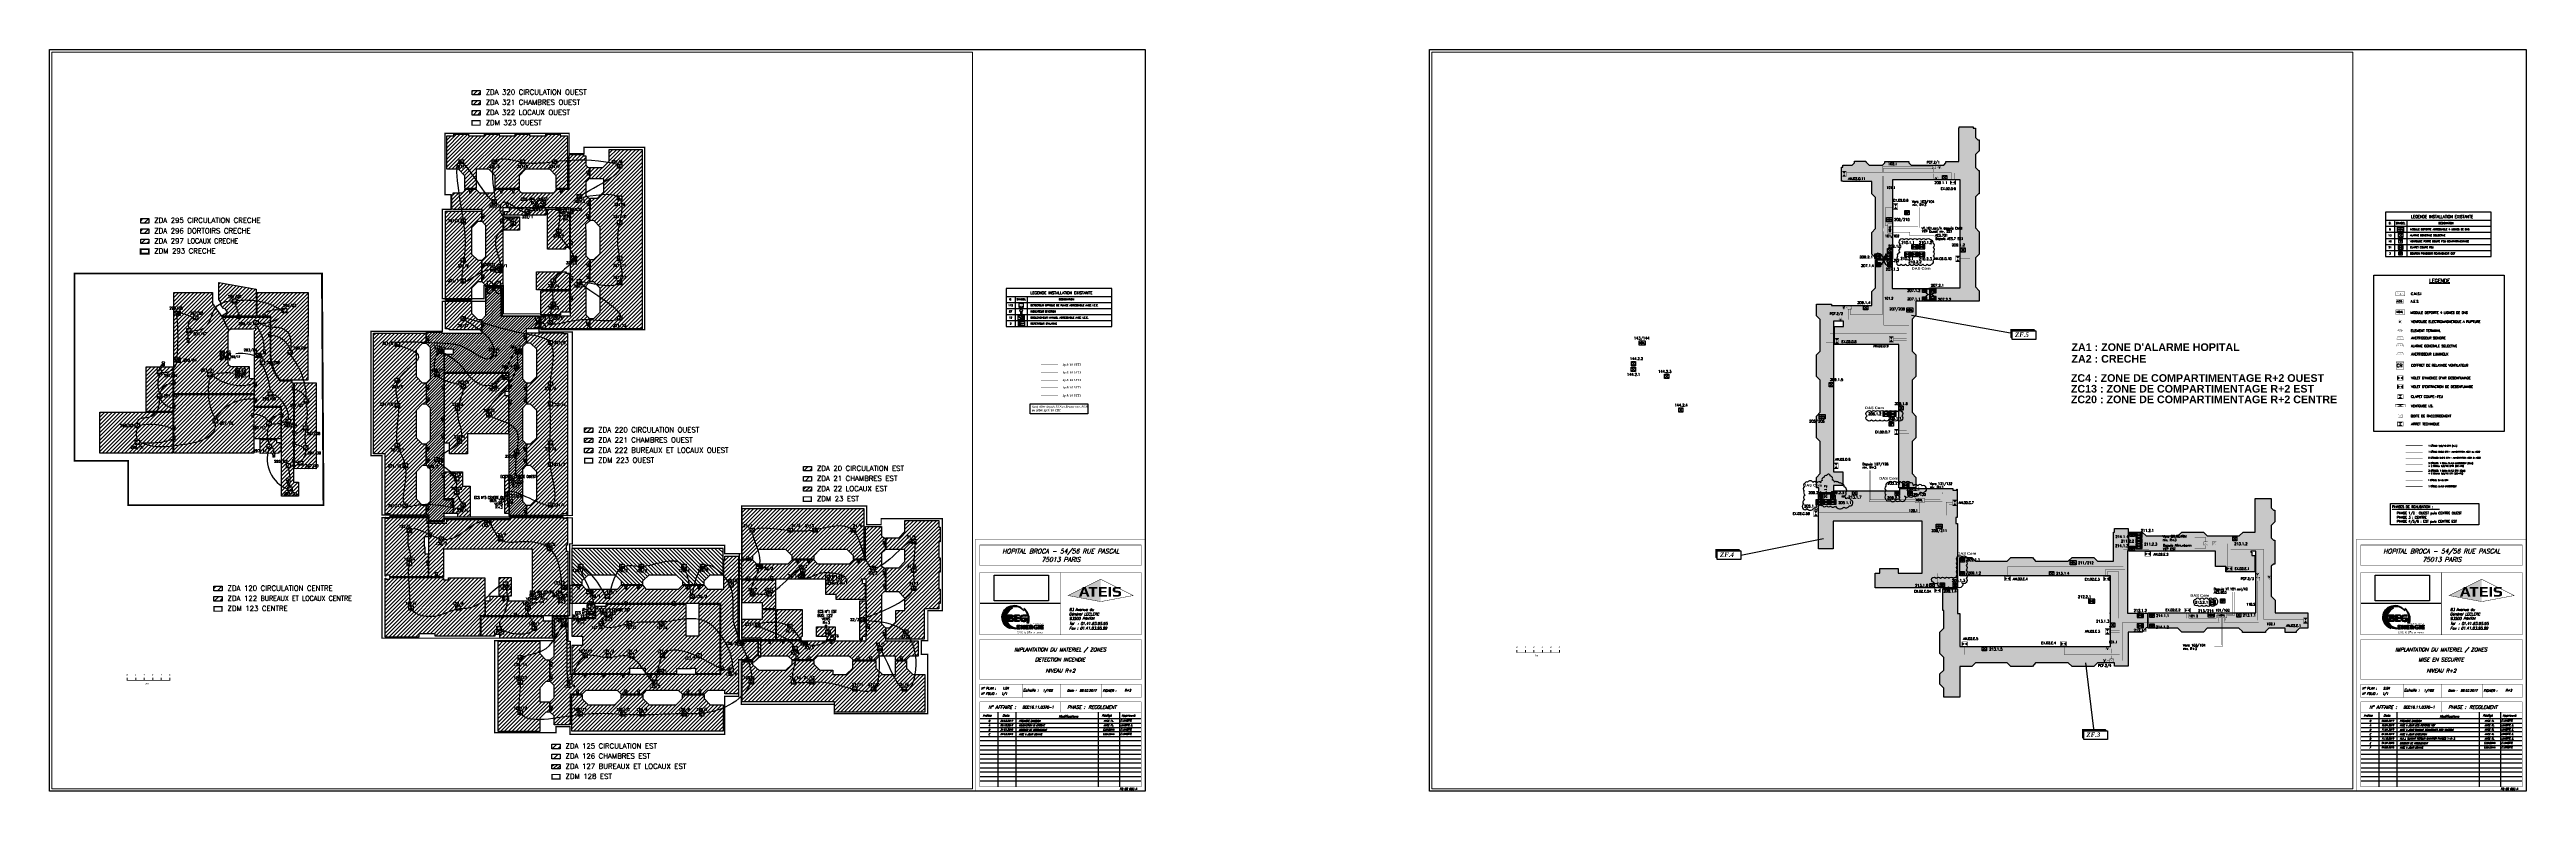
# Paper-space layout 'DI-MES' of a CAD drawing. Header units: millimetres. Extents: x 660 to 3574, y 0 to 872.
# The model-space entities are those that its viewports show. They can reach past a viewport. Long polylines and large blocks are cut down to what shows.
import ezdxf
from ezdxf.enums import TextEntityAlignment as Align

# ---------------------------------------------------------------- set-up
doc = ezdxf.new("R2010")
doc.units = ezdxf.units.MM
for name, pattern in [('CACHE2', [4.7625, 3.175, -1.5875]), ('CONTINU', [0]), ('DISCONTINU2', [0.375, 0.25, -0.125]), ('SLD', [0])]:
    doc.linetypes.add(name, pattern=pattern)
for name, color, linetype in [('ATEIS MISE EN SECURITE', 7, 'Continuous'), ('ATEIS ZONES MES', 7, 'Continuous'), ('FIL', 7, 'DISCONTINU2'), ('JCC-ADRESSAGE', 6, 'Continuous'), ('JCC-ALARME GENERALE SELECTIVE', 3, 'Continuous'), ('JCC-BOUTON POUSSOIR REARMEMENT CCF', 3, 'Continuous'), ('JCC-CCF', 6, 'Continuous'), ('JCC-COMMUN', 2, 'Continuous'), ('JCC-DECLENCHEUR MANUEL AVEC ISOLATEUR', 5, 'Continuous'), ('JCC-ELEMENT DEPORTE_4 L DAS', 1, 'Continuous'), ('JCC-FILERIE SDI', 6, 'Continuous'), ('JCC-INDICATEUR ACTION', 1, 'Continuous'), ('JCC-LEGENDE', 240, 'Continuous'), ('JCC-LÉGENDE', 240, 'Continuous'), ('JCC-OPTIQUE_A', 1, 'Continuous'), ('JCC-REPETITEUR ALARME', 1, 'Continuous'), ('JCC-UAE-SDI', 7, 'Continuous'), ('JCC-VENTOUSE', 1, 'Continuous'), ('JCC-VENTOUSE_PCF', 1, 'Continuous'), ('JCC-ZONING ZDA-ZDM', 5, 'Continuous'), ('PORTES', 8, 'Continuous')]:
    doc.layers.add(name, color=color, linetype=linetype)
doc.layers.add('JCC-MD4L', color=1, linetype='Continuous', lineweight=0)
doc.styles.add('ARIAL', font='')
doc.styles.add('HELVL', font='ROMAND.SHX')
doc.styles.add('ITALICT9', font='ITALICT.SHX')
doc.styles.add('JOHNSON', font='')
doc.styles.add('LEGENDE', font='romans.shx', dxfattribs={"width": 0.8})
doc.styles.add('ROMANC', font='romanc')
doc.styles.add('ROMANC9', font='')
doc.styles.get("Standard").update_dxf_attribs({"font": 'romans.shx'})
doc.styles.add('TEXTE', font='romans.shx')
doc.styles.add('Traditional Arabic', font='trado.ttf')
doc.styles.get('ARIAL').set_extended_font_data('Arial Black')
doc.styles.get('JOHNSON').set_extended_font_data('Arial', bold=True)
doc.styles.get('ROMANC9').set_extended_font_data('Times New Roman', italic=True, bold=True)
picture_1 = doc.add_image_def('image1.jpg', size_in_pixel=(1122, 531))
pattern_1 = [(45, (143.08944, 5.6988), (-0.2245064, 0.2245064), [])]
pattern_2 = [(45, (143.08978, 5.6988), (-0.2245064, 0.2245064), [])]
pattern_3 = [(45, (118.6336, -33.3868), (-0.3367596, 0.3367596), [])]
pattern_4 = [(0, (143.08978, 5.69879), (0.079375, 0.15875), [0, -0.15875])]
pattern_5 = [(45, (142.98477, 5.70822), (-0.2245064, 0.2245064), [])]
pattern_6 = [(45, (143.08978, 5.6988), (-0.2245064, 0.2245064), [])]

# ---------------------------------------------------------------- blocks, each defined once
blk = doc.blocks.new('FO 08 003 A CARTA4')
at = {"true_color": 0xf9af21}
blk.add_hatch(color=40, dxfattribs=at).paths.add_polyline_path([(-57.4, 249.4), (-57.4, 223.1), (-95.9, 230.3)])
at = {"linetype": 'Continuous', "true_color": 0x515f73}
for points in [[(-75.2, 233.8), (-76.8, 238), (-76.9, 238), (-78.4, 233.8), (-75.2, 233.8), (-70.6, 229), (-73.5, 229), (-74.6, 232), (-79, 232), (-80.1, 229), (-83, 229), (-78.5, 240.3), (-75, 240.3), (-70.6, 229)], [(-61.3, 238.4), (-65, 238.4), (-65, 229), (-67.9, 229), (-67.9, 238.4), (-71.7, 238.4), (-71.7, 240.3), (-61.3, 240.3)], [(-50.2, 229), (-59.6, 229), (-59.6, 240.3), (-50.4, 240.3), (-50.4, 238.4), (-56.7, 238.4), (-56.7, 235.8), (-51, 235.8), (-51, 233.9), (-56.7, 233.9), (-56.7, 231), (-50.2, 231)], [(-45.3, 229), (-48.2, 229), (-48.2, 240.3), (-45.3, 240.3)], [(-33.4, 233), (-33.4, 232.3), (-33.4, 232.1), (-33.4, 232), (-33.4, 231.9), (-33.5, 231.8), (-33.5, 231.5), (-33.5, 231.3), (-33.6, 231.1), (-33.7, 230.9), (-33.7, 230.7), (-33.8, 230.5), (-33.9, 230.4), (-34, 230.2), (-34.1, 230.1), (-34.3, 229.9), (-34.5, 229.8), (-34.6, 229.7), (-34.8, 229.6), (-35, 229.5), (-35.1, 229.4), (-35.3, 229.3), (-35.5, 229.3), (-35.7, 229.2), (-36, 229.2), (-36.2, 229.1), (-36.4, 229), (-36.6, 229), (-36.8, 229), (-36.9, 229), (-37, 229), (-37.1, 228.9), (-37.2, 228.9), (-37.4, 228.9), (-37.5, 228.9), (-37.6, 228.9), (-37.8, 228.9), (-37.9, 228.9), (-38, 228.9), (-38.2, 228.9), (-38.3, 228.9), (-38.5, 228.8), (-38.6, 228.8), (-38.8, 228.8), (-39, 228.8), (-39.2, 228.9), (-39.5, 228.9), (-39.6, 228.9), (-39.7, 228.9), (-39.8, 228.9), (-40, 228.9), (-40.1, 228.9), (-40.2, 228.9), (-40.3, 228.9), (-40.4, 228.9), (-40.6, 228.9), (-40.7, 228.9), (-40.8, 229), (-41, 229), (-41.1, 229), (-41.3, 229), (-41.4, 229), (-41.6, 229), (-41.7, 229), (-41.9, 229), (-42, 229), (-42.1, 229.1), (-42.3, 229.1), (-42.5, 229.1), (-42.6, 229.1), (-42.7, 229.1), (-42.9, 229.2), (-43.1, 229.2), (-43.1, 231.3), (-42.9, 231.2), (-42.7, 231.2), (-42.5, 231.2), (-42.3, 231.1), (-42.1, 231.1), (-42, 231.1), (-41.8, 231.1), (-41.7, 231.1), (-41.5, 231), (-41.3, 231), (-41.2, 231), (-41, 231), (-40.8, 230.9), (-40.7, 230.9), (-40.6, 230.9), (-40.4, 230.9), (-40.3, 230.9), (-40.2, 230.9), (-40, 230.9), (-39.9, 230.9), (-39.8, 230.9), (-39.7, 230.8), (-39.5, 230.8), (-39.3, 230.8), (-39.1, 230.8), (-38.9, 230.8), (-38.8, 230.8), (-38.6, 230.8), (-38.4, 230.8), (-38.3, 230.8), (-38.2, 230.8), (-38, 230.8), (-37.9, 230.8), (-37.8, 230.9), (-37.7, 230.9), (-37.5, 230.9), (-37.3, 230.9), (-37.1, 231), (-37, 231.1), (-36.8, 231.1), (-36.7, 231.3), (-36.5, 231.3), (-36.5, 231.5), (-36.4, 231.5), (-36.3, 231.7), (-36.3, 231.8), (-36.3, 231.9), (-36.3, 232.7), (-36.3, 232.8), (-36.3, 232.9), (-36.4, 233.1), (-36.5, 233.3), (-36.6, 233.5), (-36.8, 233.6), (-36.8, 233.6), (-37, 233.7), (-37.1, 233.7), (-37.3, 233.8), (-37.5, 233.8), (-37.7, 233.8), (-37.8, 233.8), (-37.9, 233.8), (-39.3, 233.8), (-39.4, 233.8), (-39.6, 233.8), (-39.7, 233.8), (-39.8, 233.8), (-40, 233.9), (-40.2, 233.9), (-40.5, 233.9), (-40.7, 234), (-40.9, 234), (-41, 234), (-41.3, 234.1), (-41.4, 234.1), (-41.6, 234.2), (-41.8, 234.2), (-41.9, 234.3), (-42.1, 234.4), (-42.2, 234.5), (-42.3, 234.6), (-42.4, 234.7), (-42.5, 234.8), (-42.7, 234.9), (-42.7, 235), (-42.9, 235.1), (-42.9, 235.2), (-43, 235.4), (-43.1, 235.5), (-43.1, 235.6), (-43.2, 235.8), (-43.2, 235.9), (-43.3, 236.1), (-43.3, 236.2), (-43.3, 236.4), (-43.3, 236.6), (-43.3, 236.8), (-43.3, 237.6), (-43.3, 237.8), (-43.3, 238), (-43.3, 238.1), (-43.2, 238.3), (-43.2, 238.5), (-43.1, 238.6), (-43.1, 238.7), (-43, 238.9), (-42.9, 239), (-42.8, 239.1), (-42.7, 239.3), (-42.6, 239.4), (-42.5, 239.5), (-42.3, 239.6), (-42.2, 239.7), (-42, 239.8), (-41.8, 239.9), (-41.7, 239.9), (-41.5, 240), (-41.3, 240.1), (-41, 240.1), (-40.9, 240.2), (-40.8, 240.2), (-40.7, 240.2), (-40.6, 240.3), (-40.4, 240.3), (-40.3, 240.3), (-40.2, 240.3), (-40, 240.3), (-39.9, 240.3), (-39.7, 240.4), (-39.6, 240.4), (-39.4, 240.4), (-39.3, 240.4), (-39.2, 240.4), (-39, 240.5), (-38.8, 240.5), (-38.7, 240.5), (-38.5, 240.5), (-38.3, 240.5), (-38.2, 240.5), (-38, 240.5), (-37.8, 240.5), (-37.6, 240.5), (-37.4, 240.5), (-37.2, 240.5), (-37, 240.5), (-36.8, 240.5), (-36.6, 240.5), (-36.4, 240.4), (-36.1, 240.4), (-36, 240.4), (-35.9, 240.4), (-35.8, 240.4), (-35.7, 240.4), (-35.5, 240.4), (-35.4, 240.4), (-35.3, 240.3), (-35.1, 240.3), (-35, 240.3), (-34.9, 240.3), (-34.7, 240.3), (-34.6, 240.3), (-34.5, 240.3), (-34.3, 240.3), (-34.2, 240.3), (-34, 240.3), (-34, 238.3), (-34.2, 238.3), (-34.4, 238.3), (-34.5, 238.3), (-34.7, 238.3), (-34.9, 238.3), (-35, 238.3), (-35.2, 238.4), (-35.3, 238.4), (-35.5, 238.4), (-35.6, 238.4), (-35.7, 238.4), (-35.9, 238.4), (-36, 238.5), (-36.1, 238.5), (-36.3, 238.5), (-36.4, 238.5), (-36.5, 238.5), (-36.6, 238.5), (-36.9, 238.5), (-37.1, 238.5), (-37.3, 238.5), (-37.4, 238.5), (-37.6, 238.5), (-37.8, 238.5), (-37.9, 238.5), (-38.1, 238.5), (-38.2, 238.5), (-38.4, 238.5), (-38.6, 238.5), (-38.7, 238.5), (-38.8, 238.5), (-39, 238.5), (-39.1, 238.5), (-39.2, 238.5), (-39.3, 238.5), (-39.5, 238.4), (-39.7, 238.4), (-39.9, 238.3), (-40, 238.3), (-40.1, 238.2), (-40.2, 238.1), (-40.3, 238), (-40.3, 237.9), (-40.4, 237.8), (-40.4, 237.7), (-40.4, 237.6), (-40.4, 236.8), (-40.4, 236.6), (-40.3, 236.4), (-40.2, 236.2), (-40.1, 236.2), (-40, 236.1), (-39.9, 236), (-39.8, 236), (-39.6, 236), (-39.5, 235.9), (-39.4, 235.9), (-39.2, 235.9), (-39, 235.9), (-38.8, 235.9), (-37.4, 235.9), (-37.2, 235.9), (-37.1, 235.9), (-37, 235.9), (-36.8, 235.9), (-36.7, 235.8), (-36.6, 235.8), (-36.5, 235.8), (-36.3, 235.8), (-36.1, 235.8), (-35.9, 235.8), (-35.7, 235.7), (-35.5, 235.7), (-35.3, 235.6), (-35.2, 235.6), (-35, 235.5), (-34.9, 235.5), (-34.7, 235.4), (-34.6, 235.3), (-34.5, 235.2), (-34.3, 235.2), (-34.2, 235), (-34.1, 235), (-34, 234.8), (-33.9, 234.8), (-33.9, 234.6), (-33.8, 234.5), (-33.7, 234.4), (-33.7, 234.2), (-33.6, 234.1), (-33.5, 234), (-33.5, 233.8), (-33.5, 233.7), (-33.5, 233.5), (-33.4, 233.3), (-33.4, 233.2)]]:
    blk.add_hatch(color=157, dxfattribs=at).paths.add_polyline_path(points)
at = {"color": 7, "const_width": 0.445}
for points in [[(-204.7, 0), (-5, 0), (-5, 296.7), (-204.7, 296.7)], [(-199.5, 265.5), (-10, 265.5), (-10, 289.7), (-199.5, 289.7)], [(-199.5, 184), (-10, 184), (-10, 257.5), (-199.5, 257.5)], [(-199.5, 131.4), (-10, 131.4), (-10, 178.7), (-199.5, 178.7)], [(-199.5, 110.4), (-10, 110.4), (-10, 126.1), (-199.5, 126.1)], [(-199.5, 5.3), (-10, 5.3), (-10, 105.1), (-199.5, 105.1)]]:
    blk.add_lwpolyline(points, close=True, dxfattribs=at)
for points in [[(-104.9, 257.5), (-104.9, 184)], [(-149.9, 110.3), (-149.9, 126.1)], [(-104.7, 126.1), (-104.7, 110.4)], [(-56.5, 126.1), (-56.5, 110.4)]]:
    blk.add_lwpolyline(points, dxfattribs=at)
at = {"color": 40, "true_color": 0xf9af21, "const_width": 0.5}
for points in [[(-57.4, 223.1), (-95.9, 230.3), (-57.4, 249.4)], [(-57.4, 249.4), (-19.2, 230.3), (-57.4, 223.1)]]:
    blk.add_lwpolyline(points, dxfattribs=at)
at = {"const_width": 0.445}
for points in [[(-199.5, 93.1), (-10, 93.1)], [(-104.6, 105), (-104.6, 93.3)]]:
    blk.add_lwpolyline(points, dxfattribs=at)
at = {"color": 7}
for points in [[(-178.4, 93.2), (-178.4, 5.5)], [(-157.4, 93), (-157.4, 5.5)], [(-60.4, 93), (-60.4, 5.5)], [(-35.5, 93), (-35.5, 5.5)], [(-199.5, 85.6), (-10, 85.6)], [(-199.5, 80.3), (-10, 80.3)], [(-199.5, 75.1), (-10, 75.1)], [(-10, 69.8), (-199.5, 69.8)], [(-199.5, 64.5), (-10, 64.5)], [(-10, 59.3), (-199.5, 59.3)], [(-199.5, 54), (-10, 54)], [(-199.5, 48.8), (-10, 48.8)], [(-199.5, 43.5), (-10, 43.5)], [(-199.5, 38.3), (-10, 38.3)], [(-10, 33), (-199.5, 33)], [(-199.5, 27.8), (-10, 27.8)], [(-10, 22.5), (-199.5, 22.5)], [(-199.5, 17.4), (-10, 17.4)], [(-10, 12.1), (-199.5, 12.1)]]:
    blk.add_lwpolyline(points, dxfattribs=at)
at = {"color": 7, "style": 'ITALICT9'}
for s, height, p in [('83 Avenue du', 3.093, (-94.5, 212.2)), ('Général LECLERC', 3.093, (-94.7, 206.9)), ('93500 PANTIN', 3.093, (-94.5, 201.7)), ('Fax : 01.41.83.95.99', 3.093, (-94.5, 190.3)), ('Tel  : 01.41.83.95.95', 3.093, (-94.5, 195.8)), ('N° PLAN :', 2.61, (-198, 119.7)), ('Echelle :', 3.15, (-148.7, 117.2)), ('FICHIER :', 2.61, (-55.1, 117.1)), ('N° FOLIO :', 2.61, (-198.2, 113.6)), ('Indice', 2.63, (-196.1, 87.9)), ('Date', 2.63, (-172.9, 87.9)), ('Modifications', 2.628, (-106.7, 86.8)), ('Rédigé', 2.63, (-56.2, 87.9)), ('Approuvé', 2.63, (-32.6, 87.9)), ('FO 08 003 A', 2.296, (-35.1, 1.6))]:
    blk.add_text(s, height=height, dxfattribs=at).set_placement(p)
for s, height, p in [('Date :', 2.63, (-91.5, 117.2)), ('N° AFFAIRE :', 3.863, (-173.4, 97.1)), ('PHASE :', 3.86, (-86.2, 97.1))]:
    blk.add_text(s, height=height, dxfattribs=at).set_placement(p, align=Align.CENTER)
at = {"style": 'ITALICT9', "flags": 4}
for tag, height, p in [('S-SITE', 5.25, (-104.3, 282.1)), ('S-SITE', 5.25, (-104.3, 272.6)), ('S-IMPLANT', 4.3, (-105.2, 166.3)), ('S-DI', 4.3, (-105.2, 154.9)), ('S-NIV', 4.3, (-104.8, 141.9)), ('S-INDICEB', 1.9, (-188.5, 72.2)), ('S-INDICED', 1.9, (-188.5, 61.8)), ('S-INDICE0', 1.9, (-188.5, 82.7)), ('S-INDICEC', 1.9, (-188.5, 67)), ('S-INDICEA', 1.9, (-188.5, 77.5)), ('S-DATEB', 1.9, (-168, 72.4)), ('S-DATED', 1.9, (-168, 61.9)), ('S-DATE0', 1.9, (-168, 82.9)), ('S-DATEA', 1.9, (-168, 77.6)), ('S-DATEC', 1.9, (-168, 67.1)), ('S-REDIGEB', 1.9, (-48.1, 72.4)), ('S-REDIGED', 1.9, (-48.1, 61.9)), ('S-REDIGE0', 1.9, (-48.1, 82.9)), ('S-REDIGEA', 1.9, (-48.1, 77.6)), ('S-REDIGEC', 1.9, (-48.1, 67.1)), ('S-INDICEH', 1.9, (-188.5, 40.7)), ('S-INDICEE', 1.9, (-188.5, 56.5)), ('S-INDICEF', 1.9, (-188.5, 51.4)), ('S-INDICEG', 1.9, (-188.5, 46)), ('S-INDICEJ', 1.9, (-188.5, 30.3)), ('S-INDICEI', 1.9, (-188.5, 35.6)), ('S-DATEH', 1.9, (-168, 40.9)), ('S-DATEE', 1.9, (-168, 56.7)), ('S-DATEF', 1.9, (-168, 51.5)), ('S-DATEG', 1.9, (-168, 46.2)), ('S-DATEJ', 1.9, (-168, 30.4)), ('S-DATEI', 1.9, (-168, 35.7)), ('S-REDIGEH', 1.9, (-48.1, 40.9)), ('S-REDIGEE', 1.9, (-48.1, 56.7)), ('S-REDIGEF', 1.9, (-48.1, 51.5)), ('S-REDIGEG', 1.9, (-48.1, 46.2)), ('S-REDIGEJ', 1.9, (-48.1, 30.4)), ('S-REDIGEI', 1.9, (-48.1, 35.7)), ('S-INDICEM', 1.9, (-188.5, 14.7)), ('S-INDICEK', 1.9, (-188.5, 25)), ('S-INDICEN', 1.9, (-188.5, 9.4)), ('S-INDICEL', 1.9, (-188.5, 20)), ('S-DATEM', 1.9, (-168, 14.8)), ('S-DATEN', 1.9, (-168, 9.5)), ('S-DATEK', 1.9, (-168, 25.1)), ('S-DATEL', 1.9, (-168, 20.1)), ('S-REDIGEM', 1.9, (-48.1, 14.8)), ('S-REDIGEN', 1.9, (-48.1, 9.5)), ('S-REDIGEK', 1.9, (-48.1, 25.1)), ('S-REDIGEL', 1.9, (-48.1, 20.1))]:
    blk.add_attdef(tag, text='', height=height, dxfattribs=at).set_placement(p, align=Align.MIDDLE)
for tag, p, height in [('N-PLAN', (-173.1, 119.9), 2.6), ('E-CHELL', (-125.3, 117.1), 2.6), ('S-DATE', (-82.4, 117.2), 2.6), ('F-FICH', (-29.3, 117.3), 2.6), ('N-FOLIO', (-174.3, 113.6), 2.6), ('S-N°AFFAIRE', (-149.3, 97.4), 3), ('S-PHASE', (-72, 97.2), 3.86), ('S-MODI0', (-153.5, 81.7), 1.9), ('S-MODIA', (-153.5, 76.5), 1.9), ('S-MODIB', (-153.5, 71.2), 1.9), ('S-MODIC', (-153.5, 66), 1.9), ('S-MODID', (-153.5, 60.8), 1.9), ('S-APPROUVE0', (-34.2, 82), 1.9), ('S-APPROUVEA', (-34.2, 76.8), 1.9), ('S-APPROUVEB', (-34.2, 71.5), 1.9), ('S-APPROUVEC', (-34.2, 66.2), 1.9), ('S-APPROUVED', (-34.2, 61), 1.9), ('S-MODIE', (-153.5, 55.5), 1.9), ('S-MODIF', (-153.5, 50.3), 1.9), ('S-MODIG', (-153.5, 45), 1.9), ('S-MODIH', (-153.5, 39.7), 1.9), ('S-MODII', (-153.5, 34.6), 1.9), ('S-MODIJ', (-153.5, 29.3), 1.9), ('S-APPROUVEE', (-34.2, 55.8), 1.9), ('S-APPROUVEF', (-34.2, 50.6), 1.9), ('S-APPROUVEG', (-34.2, 45.3), 1.9), ('S-APPROUVEH', (-34.2, 40), 1.9), ('S-APPROUVEI', (-34.2, 34.9), 1.9), ('S-APPROUVEJ', (-34.2, 29.6), 1.9), ('S-MODIK', (-153.5, 24), 1.9), ('S-MODIL', (-153.5, 19), 1.9), ('S-MODIM', (-153.5, 13.7), 1.9), ('S-MODIN', (-153.5, 8.4), 1.9), ('S-APPROUVEK', (-34.2, 24.3), 1.9), ('S-APPROUVEL', (-34.2, 19.2), 1.9), ('S-APPROUVEM', (-34.2, 13.9), 1.9), ('S-APPROUVEN', (-34.2, 8.6), 1.9)]:
    blk.add_attdef(tag, p, '', height=height, dxfattribs=at)
blk = doc.blocks.new('indicateur action')
at = {"layer": 'JCC-INDICATEUR ACTION'}
blk.add_hatch(color=0, dxfattribs=at).paths.add_polyline_path([(0.8, 0, -0.315344), (-0.8, 0), (-0.8, -2.5), (0.8, -2.5)])
at = {"layer": 'JCC-INDICATEUR ACTION', "color": 0}
for p, q in [((-0.8, 0), (-0.8, -2.5)), ((0.8, -2.5), (-0.8, -2.5)), ((0.8, 0), (0.8, -2.5))]:
    blk.add_line(p, q, dxfattribs=at)
blk.add_circle((0, 1.1), 1.4, dxfattribs=at)
at = {"layer": 'JCC-ADRESSAGE', "style": 'TEXTE'}
blk.add_attdef('ADRESSE', text='', height=3, dxfattribs=at).set_placement((0, 5), align=Align.MIDDLE)
blk = doc.blocks.new('répétiteur alarme')
at = {"layer": 'JCC-REPETITEUR ALARME'}
blk.add_hatch(color=0, dxfattribs=at).paths.add_polyline_path([(-1.6, -0.1, -0.267949), (-2.4, -0.1), (-2.4, -1.4), (-1.6, -1.4)])
at = {"layer": 'JCC-REPETITEUR ALARME', "color": 0}
for p, q in [((0.9, 0.3), (2.8, 0.6)), ((2.8, 0.6), (2.1, -0.5)), ((-2.4, -0.1), (-2.4, -1.4)), ((-2.4, -1.4), (-1.6, -1.4)), ((-1.6, -0.1), (-1.6, -1.4)), ((2.1, -0.5), (0.9, -0.3))]:
    blk.add_line(p, q, dxfattribs=at)
for points in [[(-3.5, 2.5), (3.5, 2.5), (3.5, -2.5), (-3.5, -2.5)], [(-0.3, 0.6), (0.9, 0.6), (0.9, -0.6), (-0.3, -0.6)]]:
    blk.add_lwpolyline(points, close=True, dxfattribs=at)
blk.add_circle((-2, 0.6), 0.8, dxfattribs=at)
at = {"layer": 'JCC-ADRESSAGE', "style": 'TEXTE'}
blk.add_attdef('ADRESSE', text='', height=3, dxfattribs=at).set_placement((0, 5), align=Align.MIDDLE)
blk = doc.blocks.new('optique_a')
at = {"layer": 'JCC-OPTIQUE_A', "color": 0}
blk.add_lwpolyline([(-2.5, 2.5), (2.5, 2.5), (2.5, -2.5), (-2.5, -2.5)], close=True, dxfattribs=at)
at = {"layer": 'JCC-OPTIQUE_A', "color": 0, "const_width": 0.385}
blk.add_lwpolyline([(0.5, 1.6), (-0.5, 0.5), (0.5, -0.5), (-0.5, -1.6)], dxfattribs=at)
at = {"layer": 'JCC-ADRESSAGE', "style": 'TEXTE'}
blk.add_attdef('ADRESSE', text='', height=3, dxfattribs=at).set_placement((0, 5), align=Align.MIDDLE)
at = {"layer": 'JCC-OPTIQUE_A', "color": 0}
for s, p in [('O', (-1.5, -2)), ('A', (1.5, -2))]:
    blk.add_text(s, height=1.25, dxfattribs=at).set_placement(p, align=Align.CENTER)
blk = doc.blocks.new('déclencheur manuel avec isolateur')
at = {"layer": 'JCC-DECLENCHEUR MANUEL AVEC ISOLATEUR', "color": 0}
for p, q in [((2.5, 2.5), (5, 2.5)), ((5, -2.5), (5, 2.5)), ((0, 0), (0, -1.7)), ((2.5, -2.5), (5, -2.5))]:
    blk.add_line(p, q, dxfattribs=at)
blk.add_lwpolyline([(-2.5, 2.5), (2.5, 2.5), (2.5, -2.5), (-2.5, -2.5)], close=True, dxfattribs=at)
blk.add_arc((0, 1.7), 1.66, 180, 0, dxfattribs=at)
at = {"layer": 'JCC-ADRESSAGE', "style": 'TEXTE'}
blk.add_attdef('ADRESSE', text='', height=3, dxfattribs=at).set_placement((0, 5), align=Align.MIDDLE)
at = {"layer": 'JCC-DECLENCHEUR MANUEL AVEC ISOLATEUR', "color": 0}
blk.add_text('ICC', height=1.67, rotation=90, dxfattribs=at).set_placement((3.8, 0), align=Align.MIDDLE_CENTER)
blk.add_text('A', height=1.25, dxfattribs=at).set_placement((1.5, -2), align=Align.CENTER)
blk = doc.blocks.new('pcf')
for p, q in [((-2.5, -2.5), (-2.5, 2.5)), ((-2.5, 2.5), (2.5, 2.5)), ((2.5, 2.5), (2.5, -2.5)), ((2.5, -2.5), (-2.5, -2.5))]:
    blk.add_line(p, q)
blk.add_lwpolyline([(0, 2.5, 5, 0, 0), (0, -2.5, 0, 0, 0)], format="xyseb")
at = {"flags": 1}
for tag, p in [('SYMB_VISIODEF', (0, 1.2)), ('SURVEILLANCE', (0.5, 9.4)), ('SYMB_GRAPH', (0.3, 7.5)), ('SYMB_VIC', (-0.1, 5.8)), ('ADRESSE', (0, -1.5)), ('MODULE', (-0.3, 2.9)), ('CENTRALE', (0, -11.2)), ('VARIANTE', (0, -9.8)), ('POSITION', (0.2, -7.8)), ('METIER', (-0.1, -4.1)), ('TYPE', (0.3, -12.5))]:
    blk.add_attdef(tag, text='', height=2.5, dxfattribs=at).set_placement(p, align=Align.CENTER)
for tag, p in [('LIBELLE', (0, 4)), ('LIBELLEZONE', (0, -6.5))]:
    blk.add_attdef(tag, text='', height=2.5).set_placement(p, align=Align.CENTER)
blk = doc.blocks.new('alarme générale selective')
at = {"layer": 'JCC-ALARME GENERALE SELECTIVE', "color": 0}
for p, q in [((2.5, -2.5), (-2.5, 2.5)), ((-2.5, -2.5), (2.5, 2.5))]:
    blk.add_line(p, q, dxfattribs=at)
blk.add_lwpolyline([(-2.5, 2.5), (2.5, 2.5), (2.5, -2.5), (-2.5, -2.5)], close=True, dxfattribs=at)
at = {"layer": 'JCC-ADRESSAGE', "style": 'TEXTE'}
blk.add_attdef('ADRESSE', text='', height=3, dxfattribs=at).set_placement((0, 5), align=Align.MIDDLE)
blk = doc.blocks.new('MD4L')
at = {"layer": 'JCC-ELEMENT DEPORTE_4 L DAS', "color": 0}
blk.add_lwpolyline([(-3.5, 2.5), (3.5, 2.5), (3.5, -2.5), (-3.5, -2.5)], close=True, dxfattribs=at)
at = {"layer": 'JCC-ADRESSAGE', "style": 'TEXTE'}
blk.add_attdef('ADRESSE', text='', height=3, dxfattribs=at).set_placement((0, 5), align=Align.MIDDLE)
at = {"layer": 'JCC-ELEMENT DEPORTE_4 L DAS', "color": 0, "width": 0.8}
blk.add_text('MD4L', height=2, dxfattribs=at).set_placement((0, 0), align=Align.MIDDLE_CENTER)
blk = doc.blocks.new('clapet coupe feu_Réarm élect')
at = {"layer": 'JCC-CCF'}
h = blk.add_hatch(color=0, dxfattribs=at)
h.paths.add_polyline_path([(-3.8, 2.5), (-3.8, -2.5), (0, 0)])
h.paths.add_polyline_path([(3.8, 2.5), (0, 0), (3.8, -2.5)])
at = {"layer": 'JCC-CCF', "color": 0}
for p, q in [((3.8, 2.5), (-3.8, -2.5)), ((-3.8, 2.5), (3.8, -2.5))]:
    blk.add_line(p, q, dxfattribs=at)
blk.add_lwpolyline([(3.8, 2.5), (-3.8, 2.5), (-3.8, -2.5), (3.8, -2.5)], close=True, dxfattribs=at)
at = {"layer": 'JCC-ADRESSAGE', "style": 'TEXTE'}
blk.add_attdef('ADRESSE', text='', height=3, dxfattribs=at).set_placement((0, 5), align=Align.MIDDLE)
blk = doc.blocks.new('commun')
at = {"layer": 'JCC-COMMUN', "color": 0}
blk.add_lwpolyline([(-2.5, 2.5), (2.5, 2.5), (2.5, -2.5), (-2.5, -2.5)], close=True, dxfattribs=at)
at = {"layer": 'JCC-ADRESSAGE', "style": 'TEXTE'}
blk.add_attdef('ADRESSE', text='', height=3, dxfattribs=at).set_placement((0, 5), align=Align.MIDDLE)
at = {"layer": 'JCC-COMMUN', "color": 0, "style": 'TEXTE'}
blk.add_attdef('GENRE', text='', height=2.5, dxfattribs=at).set_placement((0, 0), align=Align.MIDDLE)
blk = doc.blocks.new('CMSI')
at = {"color": 7, "linetype": 'Continuous', "const_width": 0.02}
blk.add_lwpolyline([(0, 0.26), (0, 0), (0.56, 0), (0.56, 0.26)], close=True, dxfattribs=at)
at = {"color": 1, "const_width": 0.005}
blk.add_lwpolyline([(0.09, 0.16, 1), (0.16, 0.16, 1)], format="xyb", close=True, dxfattribs=at)
at = {"color": 1, "linetype": 'Continuous', "const_width": 0.006}
for points in [[(0.1, 0.12), (0.1, 0.08), (0.14, 0.08), (0.14, 0.12)], [(0.24, 0.19), (0.24, 0.07), (0.29, 0.07), (0.29, 0.19)], [(0.29, 0.15), (0.29, 0.11), (0.46, 0.07), (0.46, 0.19)]]:
    blk.add_lwpolyline(points, close=True, dxfattribs=at)
blk = doc.blocks.new('ELEMENT TERMINAL DAS')
at = {"linetype": 'SLD', "const_width": 0.015}
blk.add_lwpolyline([(0, 0), (0.14, 0), (0.14, 0.13), (0.19, -0.09), (0.2, 0.14), (0.25, -0.09), (0.26, 0.14), (0.32, -0.09), (0.32, 0.14), (0.37, -0.09), (0.38, 0.13), (0.43, 0), (0.54, 0)], dxfattribs=at)
blk = doc.blocks.new('COFFRET DE RELAYAGE VENTILATEUR')
at = {"color": 4, "linetype": 'Continuous', "const_width": 0.02}
blk.add_lwpolyline([(0, 0.275), (0, 0), (0.292, 0), (0.292, 0.275)], close=True, dxfattribs=at)
at = {"linetype": 'SLD', "style": 'ROMANC'}
blk.add_text('CR', height=0.1211, dxfattribs=at).set_placement((0.021, 0.079))
blk = doc.blocks.new('BOITE DE RACCORDEMENT PCF')
at = {"color": 3, "linetype": 'Continuous', "const_width": 0.02}
blk.add_lwpolyline([(0, 0.27), (0, 0), (0.29, 0), (0.29, 0.27)], close=True, dxfattribs=at)
at = {"color": 3, "linetype": 'Continuous', "const_width": 0.01}
for points in [[(0.29, 0), (0, 0.27)], [(0.29, 0.27), (0, 0)]]:
    blk.add_lwpolyline(points, dxfattribs=at)
blk = doc.blocks.new('ARRET TECHNIQUE')
at = {"color": 30, "linetype": 'SLD', "const_width": 0.03}
blk.add_lwpolyline([(0, 0.33), (0, 0), (0.45, 0), (0.45, 0.33)], close=True, dxfattribs=at)
at = {"color": 30, "linetype": 'SLD'}
blk.add_solid([(0, 0.33), (0.45, 0.33), (0.45, 0), (0, 0)], dxfattribs=at)
blk = doc.blocks.new('VENTOUSE I.S.')
at = {"color": 3, "linetype": 'SLD', "const_width": 0.024}
blk.add_lwpolyline([(-0.39, 0.1), (-0.39, -0.1), (0.39, -0.1), (0.39, 0.1)], close=True, dxfattribs=at)
at = {"color": 3}
blk.add_solid([(-0.39, 0.1), (0.39, 0.1), (0.39, -0.1), (-0.39, -0.1)], dxfattribs=at)
blk = doc.blocks.new('CLAPET COUPE-FEU')
at = {"color": 5, "linetype": 'SLD', "const_width": 0.024}
blk.add_lwpolyline([(-0.22, 0.17), (-0.22, -0.17), (0.22, -0.17), (0.22, 0.17)], close=True, dxfattribs=at)
at = {"color": 5}
blk.add_solid([(-0.22, 0.17), (0.22, 0.17), (0.22, -0.17), (-0.22, -0.17)], dxfattribs=at)
blk = doc.blocks.new('AVERTISSEUR LUMINEUX')
at = {"color": 3, "linetype": 'Continuous', "const_width": 0.02}
blk.add_lwpolyline([(0.1, 0.21), (0, 0), (0.56, 0), (0.45, 0.21)], close=True, dxfattribs=at)
at = {"color": 1, "linetype": 'Continuous', "const_width": 0.006}
for points in [[(0.16, 0.16), (0.16, 0.04), (0.21, 0.04), (0.21, 0.16)], [(0.21, 0.12), (0.21, 0.08), (0.38, 0.04), (0.38, 0.16)]]:
    blk.add_lwpolyline(points, close=True, dxfattribs=at)
blk = doc.blocks.new('AVERTISSEUR SONORE')
at = {"color": 0, "linetype": 'Continuous', "const_width": 0.02}
blk.add_lwpolyline([(0.1, 0.21), (0, 0), (0.56, 0), (0.45, 0.21)], close=True, dxfattribs=at)
at = {"color": 1, "linetype": 'Continuous', "const_width": 0.006}
for points in [[(0.16, 0.16), (0.16, 0.04), (0.21, 0.04), (0.21, 0.16)], [(0.21, 0.12), (0.21, 0.08), (0.38, 0.04), (0.38, 0.16)]]:
    blk.add_lwpolyline(points, close=True, dxfattribs=at)
blk = doc.blocks.new('VENTOUSE ELECTROMANETIQUE A RUPTURE')
at = {"color": 4, "linetype": 'Continuous', "const_width": 0.00535}
blk.add_lwpolyline([(-0.14, 0, 1), (0.14, 0, 1)], format="xyb", close=True, dxfattribs=at)
at = {"color": 1, "linetype": 'SLD', "style": 'ROMANC'}
blk.add_text('V', height=0.16, dxfattribs=at).set_placement((-0.08, -0.1))
blk = doc.blocks.new("VOLETS D'AMENEE D'AIR DESENFUMAGE")
at = {"color": 3, "linetype": 'SLD', "const_width": 0.373}
blk.add_lwpolyline([(0, 5.1), (0, 0), (7, 0), (7, 5.1)], close=True, dxfattribs=at)
at = {"color": 3, "linetype": 'SLD'}
blk.add_solid([(0, 5.1), (0, 0), (7, 0), (7, 5.1)], dxfattribs=at)
blk = doc.blocks.new("VOLETS D'EXTRACTION DE DESENFUMAGE")
at = {"color": 1, "linetype": 'SLD', "const_width": 0.373}
blk.add_lwpolyline([(0, 5.1), (0, 0), (7, 0), (7, 5.1)], close=True, dxfattribs=at)
at = {"color": 1, "linetype": 'SLD'}
blk.add_solid([(0, 5.1), (0, 0), (7, 0), (7, 5.1)], dxfattribs=at)
blk = doc.blocks.new('A$C20DD5AA8')
at = {"color": 4, "linetype": 'Continuous', "const_width": 0.364}
blk.add_lwpolyline([(0.2, 5.5), (0.2, 0.2), (10.9, 0.2), (10.9, 5.5)], close=True, dxfattribs=at)
at = {"linetype": 'Continuous', "style": 'ROMANC'}
blk.add_text('MD4L', height=2.18, dxfattribs=at).set_placement((1.1, 2))
blk = doc.blocks.new('AVERTISSEUR SONORE SELECTIF')
at = {"color": 7, "linetype": 'Continuous', "const_width": 0.016}
blk.add_lwpolyline([(0.14, 0.21), (0.06, 0.02), (0.58, 0.02), (0.49, 0.21)], close=True, dxfattribs=at)
at = {"color": 1, "const_width": 0.004}
blk.add_lwpolyline([(0.16, 0.13, 1), (0.22, 0.13, 1)], format="xyb", close=True, dxfattribs=at)
at = {"color": 1, "linetype": 'Continuous', "const_width": 0.0048}
for points in [[(0.17, 0.1), (0.17, 0.07), (0.21, 0.07), (0.21, 0.1)], [(0.28, 0.16), (0.28, 0.06), (0.33, 0.06), (0.33, 0.16)], [(0.33, 0.12), (0.33, 0.09), (0.46, 0.06), (0.46, 0.16)]]:
    blk.add_lwpolyline(points, close=True, dxfattribs=at)
blk = doc.blocks.new('A$C3B7855F7')
h = blk.add_hatch(color=148)
h.dxf.hatch_style = 1
h.paths.add_polyline_path([(23.6, 25.6, 1.419473), (8.6, 6.8, -1.22752)])
h = blk.add_hatch(color=62)
h.dxf.hatch_style = 1
h.paths.add_polyline_path([(14.8, 6.3), (14.8, 7.7, -0.783255), (11.2, 28.5, 0.884808)])
h = blk.add_hatch(color=142)
h.dxf.hatch_style = 1
h.paths.add_polyline_path([(26.4, 12.8), (28.7, 12.8, 0.311068), (23.4, 28.1, -0.302298)])
h = blk.add_hatch(color=250)
h.dxf.hatch_style = 1
h.paths.add_polyline_path([(10.6, 21.6), (6.7, 21.6), (6.7, 14.3), (10.5, 14.3, 1), (10.8, 18.3, 1)])
h.paths.add_polyline_path([(9.6, 18.7), (8.5, 18.7), (8.5, 20.4), (9.6, 20.4, -1)], flags=16)
h.paths.add_polyline_path([(9.7, 15.4), (8.5, 15.4), (8.5, 17.5), (9.7, 17.5, -1)], flags=16)
h = blk.add_hatch(color=250)
h.dxf.hatch_style = 1
h.paths.add_polyline_path([(15.4, 20.4), (18.3, 20.4), (18.3, 21.6), (13.6, 21.6), (13.6, 14.3), (18.3, 14.3), (18.3, 15.4), (15.4, 15.4), (15.4, 17.2), (17.9, 17.2), (17.9, 18.7), (15.4, 18.7)])
h = blk.add_hatch(color=8)
h.dxf.hatch_style = 1
h.paths.add_polyline_path([(16.3, 6.3), (18.9, 6.3), (18.9, 6.8), (17, 6.8), (17, 8.1), (18.8, 8.1), (18.8, 8.6), (17, 8.6), (17, 9.8), (18.9, 9.8), (18.9, 10.3), (16.3, 10.3)])
h = blk.add_hatch(color=250)
h.dxf.hatch_style = 1
h.paths.add_polyline_path([(25.7, 21.3), (25.7, 19.8, 0.121441), (24.2, 20.2), (22.9, 20.2, 1.129695), (24.4, 15.6), (24.4, 17.2), (22.7, 17.2), (22.7, 18.3), (26.1, 18.3), (26.1, 14.6, -0.120106), (24, 14.1), (22.7, 14.1, -0.945511), (22.5, 21.6), (24.2, 21.6, -0.102479)])
h = blk.add_hatch(color=8)
h.dxf.hatch_style = 1
h.paths.add_polyline_path([(21, 9.4), (23.3, 6.3), (23.9, 6.3), (23.9, 10.3), (23.3, 10.3), (23.3, 7.2), (21, 10.3), (20.4, 10.3), (20.4, 6.3), (21, 6.3)])
h = blk.add_hatch(color=8)
h.dxf.hatch_style = 1
h.paths.add_polyline_path([(25.6, 6.3), (28.2, 6.3), (28.2, 6.8), (26.2, 6.8), (26.2, 8.1), (28.1, 8.1), (28.1, 8.6), (26.2, 8.6), (26.2, 9.8), (28.2, 9.8), (28.2, 10.3), (25.6, 10.3)])
h = blk.add_hatch(color=8)
h.dxf.hatch_style = 1
h.paths.add_polyline_path([(29.7, 3.7), (29.6, 3.7), (29.4, 3.4), (29.4, 3.4)])
h = blk.add_hatch(color=8)
h.dxf.hatch_style = 1
h.paths.add_polyline_path([(31.4, 10.3), (29.7, 10.3), (29.7, 6.3), (30.4, 6.3), (30.4, 7.9), (31.3, 7.9, -0.251376), (31.8, 7.3), (32, 6.3), (32.7, 6.3), (32.4, 7.3, 0.189942), (31.8, 8.2, 0.828043)])
h.paths.add_polyline_path([(30.4, 8.5), (30.4, 9.8), (31.3, 9.8, -1), (31.3, 8.5)], flags=16)
h = blk.add_hatch(color=8)
h.dxf.hatch_style = 1
h.paths.add_polyline_path([(37.6, 8.4), (36, 8.4), (36, 7.9), (36.9, 7.9), (36.9, 6.8, -0.048624), (36.5, 6.7), (35.9, 6.7, -1.069206), (36, 9.8), (36.7, 9.8, -0.121441), (37.5, 9.6), (37.5, 10.1, 0.06682), (36.7, 10.3), (35.7, 10.3, 1.030448), (35.9, 6.2), (36.6, 6.2, 0.064383), (37.6, 6.5)])
h = blk.add_hatch(color=8)
h.dxf.hatch_style = 1
h.paths.add_polyline_path([(39.8, 10.3), (39.1, 10.3), (39.1, 6.3), (39.8, 6.3)])
h = blk.add_hatch(color=8)
h.dxf.hatch_style = 1
h.paths.add_polyline_path([(42.1, 8.1), (44, 8.1), (44, 8.6), (42.1, 8.6), (42.1, 9.8), (44.1, 9.8), (44.1, 10.3), (41.5, 10.3), (41.5, 6.3), (44.1, 6.3), (44.1, 6.8), (42.1, 6.8)])
at = {"color": 148}
blk.add_lwpolyline([(23.6, 25.6, 1.22752), (8.6, 6.8, -1.419473)], format="xyb", close=True, dxfattribs=at)
at = {"color": 62}
blk.add_lwpolyline([(14.8, 7.7), (14.8, 6.3, -0.884808), (11.2, 28.5, 0.783255)], format="xyb", close=True, dxfattribs=at)
at = {"color": 142}
blk.add_lwpolyline([(23.4, 28.1, -0.302298), (26.4, 12.8), (28.7, 12.8, 0.311068)], format="xyb", close=True, dxfattribs=at)
at = {"color": 250}
for points in [[(6.7, 14.3), (6.7, 21.6), (10.6, 21.6, -1), (10.8, 18.3, -1), (10.5, 14.3)], [(9.6, 20.4, -1), (9.6, 18.7), (8.5, 18.7), (8.5, 20.4)], [(9.7, 15.4, 1), (9.7, 17.5), (8.5, 17.5), (8.5, 15.4)], [(22.7, 18.3), (26.1, 18.3), (26.1, 14.6, -0.120106), (24, 14.1), (22.7, 14.1, -0.945511), (22.5, 21.6), (24.2, 21.6, -0.1027), (25.7, 21.3), (25.7, 19.8, 0.121441), (24.2, 20.2), (22.9, 20.2, 1.129695), (24.4, 15.6), (24.4, 17.2), (22.7, 17.2)]]:
    blk.add_lwpolyline(points, format="xyb", close=True, dxfattribs=at)
blk.add_lwpolyline([(17.9, 18.7), (17.9, 17.2), (15.4, 17.2), (15.4, 15.4), (18.3, 15.4), (18.3, 14.3), (13.6, 14.3), (13.6, 21.6), (18.3, 21.6), (18.3, 20.4), (15.4, 20.4), (15.4, 18.7)], close=True, dxfattribs=at)
at = {"color": 8}
for points in [[(18.8, 8.1), (17, 8.1), (17, 6.8), (18.9, 6.8), (18.9, 6.3), (16.3, 6.3), (16.3, 10.3), (18.9, 10.3), (18.9, 9.8), (17, 9.8), (17, 8.6), (18.8, 8.6)], [(21, 6.3), (20.4, 6.3), (20.4, 10.3), (21, 10.3), (23.3, 7.2), (23.3, 10.3), (23.9, 10.3), (23.9, 6.3), (23.3, 6.3), (21, 9.4)], [(28.1, 8.1), (26.2, 8.1), (26.2, 6.8), (28.2, 6.8), (28.2, 6.3), (25.6, 6.3), (25.6, 10.3), (28.2, 10.3), (28.2, 9.8), (26.2, 9.8), (26.2, 8.6), (28.1, 8.6)], [(29.7, 3.7), (29.4, 3.4), (29.4, 3.4), (29.6, 3.7)], [(39.8, 6.3), (39.1, 6.3), (39.1, 10.3), (39.8, 10.3)], [(44, 8.1), (42.1, 8.1), (42.1, 6.8), (44.1, 6.8), (44.1, 6.3), (41.5, 6.3), (41.5, 10.3), (44.1, 10.3), (44.1, 9.8), (42.1, 9.8), (42.1, 8.6), (44, 8.6)]]:
    blk.add_lwpolyline(points, close=True, dxfattribs=at)
for points in [[(31.8, 7.3, 0.251376), (31.3, 7.9), (30.4, 7.9), (30.4, 6.3), (29.7, 6.3), (29.7, 10.3), (31.4, 10.3, -0.828043), (31.8, 8.2, -0.189942), (32.4, 7.3), (32.7, 6.3), (32, 6.3)], [(31.3, 8.5), (30.4, 8.5), (30.4, 9.8), (31.3, 9.8, -1)], [(36, 7.9), (36, 8.4), (37.6, 8.4), (37.6, 6.5, -0.064383), (36.6, 6.2), (35.9, 6.2, -1.040126), (35.8, 10.3), (36.7, 10.3, -0.06682), (37.5, 10.1), (37.5, 9.6, 0.121441), (36.7, 9.8), (36, 9.8, 1.069206), (35.9, 6.7), (36.5, 6.7, 0.048624), (36.9, 6.8), (36.9, 7.9)]]:
    blk.add_lwpolyline(points, format="xyb", close=True, dxfattribs=at)
at = {"color": 8, "style": 'Traditional Arabic'}
for s, height, width, p in [('CVC & D', 2.25, 0.95, (22.4, 1.7)), ('C', 1.3, 0.9, (30, 11.4)), ('OMFORT', 1.1, 0.9, (33.7, 11.4)), ('&', 1.4, 0.9, (37.9, 11.4)), ('S', 1.3, 0.9, (39.3, 11.4)), ('AFETY', 1.1, 0.9, (42, 11.4))]:
    blk.add_text(s, height=height, dxfattribs=dict(at, width=width)).set_placement(p, align=Align.CENTER)
blk.add_text('ESEMFUMAGE', height=1.6, dxfattribs=at).set_placement((36.6, 1.7), align=Align.CENTER)
blk = doc.blocks.new('ventouse PCF')
at = {"layer": 'JCC-VENTOUSE_PCF'}
blk.add_hatch(color=0, dxfattribs=at).paths.add_polyline_path([(0, -2.5), (2.5, 2.5), (-2.5, 2.5)])
at = {"layer": 'JCC-VENTOUSE_PCF', "color": 0}
for p, q in [((0, -2.5), (-2.5, 2.5)), ((2.5, 2.5), (0, -2.5))]:
    blk.add_line(p, q, dxfattribs=at)
blk.add_lwpolyline([(-2.5, 2.5), (2.5, 2.5), (2.5, -2.5), (-2.5, -2.5)], close=True, dxfattribs=at)
at = {"layer": 'JCC-ADRESSAGE', "style": 'TEXTE'}
blk.add_attdef('ADRESSE', text='', height=3, dxfattribs=at).set_placement((0, 5), align=Align.MIDDLE)
blk = doc.blocks.new('ECHELLE')
at = {"linetype": 'Continuous', "lineweight": 20}
for p, q in [((0, 3), (0, 0)), ((10, 0), (10, 3)), ((20, 0), (20, 3)), ((30, 0), (30, 3)), ((40, 0), (40, 3)), ((50, 0), (50, 3))]:
    blk.add_line(p, q, dxfattribs=at)
at = {"linetype": 'Continuous', "lineweight": 20, "const_width": 0.5, "flags": 128}
blk.add_lwpolyline([(0, 0), (50, 0)], dxfattribs=at)
at = {"linetype": 'Continuous', "style": 'ROMANC9'}
for s, p in [('0', (-0.8, 5.4)), ('1', (9.2, 5.4)), ('2', (19.2, 5.4)), ('3', (29.2, 5.4)), ('4', (39.2, 5.4)), ('5', (49.2, 5.4)), ('5m', (21.2, -4.6))]:
    blk.add_text(s, height=2, dxfattribs=at).set_placement(p)
blk = doc.blocks.new('A$C25E82A9F')
at = {"color": 1}
for p, q in [((0, 0.5), (0.7, 0.5)), ((0, 0), (0, 0.5)), ((0.7, 0.5), (0.7, 0)), ((0.7, 0), (0, 0))]:
    blk.add_line(p, q, dxfattribs=at)
at = {"color": 1, "width": 0.8}
blk.add_text('MD4L', height=0.2, dxfattribs=at).set_placement((0.35, 0.25), align=Align.MIDDLE_CENTER)
blk = doc.blocks.new('BOITIER RÉARMEMENT MOTEUR DE DESENFUMAGE')
at = {"linetype": 'Continuous', "const_width": 0.31}
blk.add_lwpolyline([(0, 4.5), (0, 0), (4.5, 0), (4.5, 4.5)], close=True, dxfattribs=at)
at = {"color": 1, "linetype": 'Continuous', "const_width": 0.2}
blk.add_lwpolyline([(2.7, 2.3, 3.408312), (1.8, 2.3), (1.4, 0.9), (3.2, 0.9), (2.7, 2.3)], format="xyb", dxfattribs=at)

msp = doc.modelspace()

# ---------------------------------------------------------------- hatches: boundary and pattern name
at = {"layer": 'ATEIS ZONES MES'}
h = msp.add_hatch(dxfattribs=at)
h.set_pattern_fill('DOTS', color=5, scale=0.1, style=0)
h.set_pattern_definition(pattern_4)
edge = h.paths.add_edge_path()
edge.add_line((167.63, 72.18), (167.63, 70.85))
edge.add_line((167.63, 70.85), (167.6, 70.85))
edge.add_line((167.6, 70.85), (167.2, 70.45))
edge.add_line((167.2, 70.45), (167.2, 69.98))
edge.add_line((167.2, 69.98), (167.2, 68.92))
edge.add_line((167.2, 68.92), (167.55, 68.57))
edge.add_line((167.55, 68.57), (167.65, 68.57))
edge.add_line((167.65, 68.57), (167.65, 65.83))
edge.add_line((167.65, 65.83), (167.55, 65.83))
edge.add_line((167.55, 65.83), (167.19, 65.47))
edge.add_line((167.19, 65.47), (167.19, 64.33))
edge.add_line((167.19, 64.33), (167.19, 61.8))
edge.add_line((167.19, 61.8), (167.64, 61.35))
edge.add_line((167.64, 61.35), (167.64, 58.73))
edge.add_line((167.64, 58.73), (167.19, 58.28))
edge.add_line((167.19, 58.28), (167.19, 54.87))
edge.add_line((167.19, 54.87), (167.64, 54.42))
edge.add_line((167.64, 54.42), (167.64, 53.2))
edge.add_line((167.64, 53.2), (161.89, 53.2))
edge.add_line((161.89, 53.2), (161.89, 54.75))
edge.add_line((161.89, 54.75), (165.39, 54.75))
edge.add_line((165.39, 54.75), (165.39, 57.47))
edge.add_line((165.39, 57.47), (165.39, 60.16))
edge.add_line((165.39, 60.16), (165.39, 67.45))
edge.add_line((165.39, 67.45), (157.44, 67.45))
edge.add_line((157.44, 67.45), (157.44, 60.35))
edge.add_line((157.44, 60.35), (157.44, 58.13))
edge.add_line((157.44, 58.13), (157.16, 58.13))
edge.add_line((157.16, 58.13), (155.53, 58.13))
edge.add_line((155.53, 58.13), (155.49, 58.13))
edge.add_line((155.49, 58.13), (155.44, 58.13))
edge.add_line((155.44, 58.13), (155.44, 58.28))
edge.add_line((155.44, 58.28), (154.99, 58.73))
edge.add_line((154.99, 58.73), (154.99, 61.27))
edge.add_line((154.99, 61.27), (155.44, 61.72))
edge.add_line((155.44, 61.72), (155.44, 65.38))
edge.add_line((155.44, 65.38), (154.99, 65.83))
edge.add_line((154.99, 65.83), (154.99, 67.25))
edge.add_line((154.99, 67.25), (151.59, 67.25))
edge.add_line((151.59, 67.25), (151.59, 67.3))
edge.add_line((151.59, 67.3), (151.44, 67.3))
edge.add_line((151.44, 67.3), (151.44, 68.95))
edge.add_line((151.44, 68.95), (151.59, 68.95))
edge.add_line((151.59, 68.95), (151.59, 69.2))
edge.add_line((151.59, 69.2), (152.69, 69.2))
edge.add_line((152.69, 69.2), (152.96, 69.46))
edge.add_line((152.96, 69.46), (152.96, 69.64))
edge.add_line((152.96, 69.64), (154.29, 69.64))
edge.add_line((154.29, 69.64), (154.29, 69.6))
edge.add_line((154.29, 69.6), (154.69, 69.2))
edge.add_line((154.69, 69.2), (156.26, 69.2))
edge.add_line((156.26, 69.2), (156.53, 69.46))
edge.add_line((156.53, 69.46), (156.53, 69.63))
edge.add_line((156.53, 69.63), (159.36, 69.63))
edge.add_line((159.36, 69.63), (159.36, 69.46))
edge.add_line((159.36, 69.46), (159.62, 69.2))
edge.add_line((159.62, 69.2), (163.46, 69.2))
edge.add_line((163.46, 69.2), (163.73, 69.46))
edge.add_line((163.73, 69.46), (163.73, 69.63))
edge.add_line((163.73, 69.63), (165.24, 69.63))
edge.add_line((165.24, 69.63), (165.24, 73.55))
edge.add_line((165.24, 73.55), (165.29, 73.55))
edge.add_line((165.29, 73.55), (165.29, 73.7))
edge.add_line((165.29, 73.7), (166.94, 73.7))
edge.add_line((166.94, 73.7), (166.94, 73.55))
edge.add_line((166.94, 73.55), (167.19, 73.55))
edge.add_line((167.19, 73.55), (167.19, 72.45))
edge.add_line((167.19, 72.45), (167.46, 72.18))
edge.add_line((167.46, 72.18), (167.63, 72.18))
h = msp.add_hatch(dxfattribs=at)
h.set_pattern_fill('DOTS', color=5, scale=0.1, style=0)
h.set_pattern_definition(pattern_4)
h.paths.add_polyline_path([(158.2, 48.09), (158.2, 31.25), (160.2, 31.25), (160.2, 32.47), (159.75, 32.92), (159.75, 36.68), (160.2, 37.13), (160.2, 39.67), (159.75, 40.12), (159.75, 43.88), (160.2, 44.33), (160.2, 46.87), (159.75, 47.32), (159.75, 51.08), (160.2, 51.53), (160.2, 53.2), (161.8, 53.2), (161.8, 54.68), (157.38, 54.68), (157.38, 58.04), (155.45, 58.04), (155.45, 54.77), (155, 54.32), (155, 52.7), (150.27, 52.7), (150.27, 52.83), (148.48, 52.83), (148.48, 51.48), (148.93, 51.03), (148.93, 47.32), (148.48, 46.87), (148.48, 44.33), (148.93, 43.88), (148.93, 40.12), (148.48, 39.67), (148.48, 37.13), (148.93, 36.68), (148.93, 32.92), (148.48, 32.47), (148.48, 31.25), (148.76, 31.25), (148.76, 30.63), (150.5, 30.63), (150.5, 31.5), (151.6, 31.5), (151.6, 33.1), (150.5, 33.1), (150.5, 50.82), (151.66, 50.82), (151.66, 50.22), (150.6, 50.22), (150.6, 48.09)])
h = msp.add_hatch(dxfattribs=at)
h.set_pattern_fill('DOTS', color=1, scale=0.1, style=0)
h.set_pattern_definition(pattern_4)
h.paths.add_polyline_path([(148.75, 30.53), (150.49, 30.53), (150.49, 30.53), (150.59, 30.53), (150.59, 30.9), (154.01, 30.9), (158.29, 30.9), (158.29, 31.15), (159.84, 31.15), (160.41, 31.15), (164.52, 31.15), (164.52, 30.95), (164.99, 30.95), (164.99, 31.07), (165.06, 31.07), (165.06, 27.75), (164.89, 27.75), (164.89, 27.05), (165.09, 27.05), (165.09, 22.47), (165.09, 19.46), (155.4, 19.46), (155.4, 21.2), (155.93, 21.2), (155.93, 21.76), (158.12, 21.76), (158.12, 21.76), (158.12, 21.2), (160.94, 21.2), (160.94, 27.3), (150.44, 27.3), (150.44, 24.05), (148.75, 24.05)])
h = msp.add_hatch(dxfattribs=at)
h.set_pattern_fill('DOTS', color=3, scale=0.1, style=0)
h.set_pattern_definition(pattern_4)
edge = h.paths.add_edge_path()
edge.add_line((187.53, 16.48), (187.53, 16.52))
edge.add_line((187.53, 16.52), (200.19, 16.52))
edge.add_line((200.19, 16.52), (200.19, 23.77))
edge.add_line((200.19, 23.77), (199.59, 23.77))
edge.add_line((199.59, 23.77), (199.59, 23.67))
edge.add_line((199.59, 23.67), (199.69, 23.67))
edge.add_line((199.69, 23.67), (199.69, 23.27))
edge.add_line((199.69, 23.27), (200.04, 23.27))
edge.add_line((200.04, 23.27), (200.04, 21.37))
edge.add_line((200.04, 21.37), (196.64, 21.37))
edge.add_line((196.64, 21.37), (196.64, 21.97))
edge.add_line((196.64, 21.97), (195.44, 21.97))
edge.add_line((195.44, 21.97), (195.44, 23.77))
edge.add_line((195.44, 23.77), (193.28, 23.77))
edge.add_line((193.28, 23.77), (190.94, 23.77))
edge.add_line((190.94, 23.77), (186.69, 23.77))
edge.add_line((186.69, 23.77), (185.24, 23.77))
edge.add_line((185.24, 23.77), (185.24, 26.02))
edge.add_line((185.24, 26.02), (186.81, 26.02))
edge.add_line((186.81, 26.02), (187.26, 25.57))
edge.add_line((187.26, 25.57), (191.02, 25.57))
edge.add_line((191.02, 25.57), (191.47, 26.02))
edge.add_line((191.47, 26.02), (194.01, 26.02))
edge.add_line((194.01, 26.02), (194.46, 25.57))
edge.add_line((194.46, 25.57), (198.22, 25.57))
edge.add_line((198.22, 25.57), (198.67, 26.02))
edge.add_line((198.67, 26.02), (200.09, 26.02))
edge.add_line((200.09, 26.02), (200.09, 29.97))
edge.add_line((200.09, 29.97), (201.99, 29.97))
edge.add_line((201.99, 29.97), (201.99, 28.87))
edge.add_line((201.99, 28.87), (202.26, 28.61))
edge.add_line((202.26, 28.61), (202.43, 28.61))
edge.add_line((202.43, 28.61), (202.43, 27.27))
edge.add_line((202.43, 27.27), (202.44, 27.27))
edge.add_line((202.44, 27.27), (201.99, 26.82))
edge.add_line((201.99, 26.82), (201.99, 25.35))
edge.add_line((201.99, 25.35), (202.26, 25.09))
edge.add_line((202.26, 25.09), (202.43, 25.09))
edge.add_line((202.43, 25.09), (202.43, 22.26))
edge.add_line((202.43, 22.26), (202.24, 22.26))
edge.add_line((202.24, 22.26), (201.99, 22.01))
edge.add_line((201.99, 22.01), (201.99, 18.49))
edge.add_line((201.99, 18.49), (202.44, 18.04))
edge.add_line((202.44, 18.04), (202.44, 16.52))
edge.add_line((202.44, 16.52), (206.31, 16.52))
edge.add_line((206.31, 16.52), (206.31, 14.72))
edge.add_line((206.31, 14.72), (205.32, 14.72))
edge.add_line((205.32, 14.72), (204.93, 14.33))
edge.add_line((204.93, 14.33), (204.93, 14.23))
edge.add_line((204.93, 14.23), (203.61, 14.23))
edge.add_line((203.61, 14.23), (203.61, 14.72))
edge.add_line((203.61, 14.72), (201.72, 14.72))
edge.add_line((201.72, 14.72), (201.33, 14.33))
edge.add_line((201.33, 14.33), (201.33, 14.24))
edge.add_line((201.33, 14.24), (201.33, 14.23))
edge.add_line((201.33, 14.23), (198.59, 14.23))
edge.add_line((198.59, 14.23), (198.59, 14.33))
edge.add_line((198.59, 14.33), (198.19, 14.72))
edge.add_line((198.19, 14.72), (194.46, 14.72))
edge.add_line((194.46, 14.72), (194.01, 14.27))
edge.add_line((194.01, 14.27), (191.47, 14.27))
edge.add_line((191.47, 14.27), (191.02, 14.72))
edge.add_line((191.02, 14.72), (187.53, 14.72))
edge.add_line((187.53, 14.72), (187.53, 16.48))
h = msp.add_hatch(dxfattribs=at)
h.set_pattern_fill('DOTS', color=3, scale=0.1, style=0)
h.set_pattern_definition(pattern_4)
h.paths.add_polyline_path([(185.14, 23.84), (185.07, 23.84), (185.07, 16.48), (187.44, 16.48), (187.44, 14.8), (187.44, 14.77), (187.28, 14.77), (186.81, 14.27), (185.14, 14.27), (185.14, 10.27), (183.54, 10.27), (183.54, 10.67), (181.56, 10.67), (181.11, 10.22), (178.57, 10.22), (178.12, 10.67), (174.26, 10.67), (173.91, 10.22), (171.37, 10.22), (170.92, 10.67), (167.21, 10.67), (166.76, 10.22), (165.34, 10.22), (165.34, 6.62), (163.47, 6.62), (163.47, 7.68), (163.02, 8.13), (163.02, 9.35), (163.47, 9.8), (163.47, 11.27), (163.02, 11.73), (163.02, 14.27), (163.47, 14.72), (163.47, 16.82), (163.35, 16.82), (163.35, 19.36), (165.09, 19.36), (165.09, 16.47), (165.34, 16.47), (165.34, 12.57), (183.09, 12.57), (183.09, 20.9), (165.34, 20.9), (165.34, 23.05), (166.76, 23.05), (167.21, 22.6), (170.92, 22.6), (171.37, 23.05), (173.91, 23.05), (174.26, 22.6), (178.12, 22.6), (178.57, 23.05), (181.11, 23.05), (181.56, 22.6), (183.44, 22.6), (183.44, 26.02), (183.54, 26.02), (183.54, 26.47), (185.14, 26.47)])
at = {"layer": 'JCC-FILERIE SDI'}
for color, points in [(4, [(161, 67.19), (161.15, 67.07), (161.15, 67.31)]), (4, [(164.16, 66.59), (164.04, 66.44), (164.28, 66.44)]), (1, [(158.81, 36), (159.04, 36), (158.92, 36.16)]), (1, [(158.05, 32.32), (158.17, 32.47), (157.93, 32.47)]), (6, [(197.72, 23.54), (197.95, 23.54), (197.83, 23.7)]), (3, [(162.23, 21.01), (162.23, 21.24), (162.07, 21.12)]), (3, [(164.51, 22.15), (164.27, 22.15), (164.39, 21.99)]), (5, [(166.88, 20.23), (166.76, 20.08), (166.99, 20.08)]), (5, [(169.18, 19.26), (169.06, 19.1), (169.3, 19.1)]), (6, [(195.32, 18.25), (195.56, 18.25), (195.44, 18.4)])]:
    msp.add_hatch(color=color, dxfattribs=at).paths.add_polyline_path(points)
at = {"layer": 'JCC-ZONING ZDA-ZDM'}
h = msp.add_hatch(dxfattribs=at)
h.set_pattern_fill('ANSI31', color=6, scale=0.1125, style=0)
h.set_pattern_definition([(45, (104.7034, -20.5358), (-0.2525697, 0.2525697), [])])
h.paths.add_polyline_path([(153.82, 81.26), (154.77, 81.26), (154.77, 80.73), (153.82, 80.73)])
h = msp.add_hatch(dxfattribs=at)
h.set_pattern_fill('ANSI31', color=256, scale=0.1125, style=0)
h.set_pattern_definition([(45, (104.7034, -21.72607), (-0.2525697, 0.2525697), [])])
h.paths.add_polyline_path([(153.82, 80.07), (154.77, 80.07), (154.77, 79.54), (153.82, 79.54)])
h = msp.add_hatch(dxfattribs=at)
h.set_pattern_fill('ANSI31', color=3, scale=0.1125, style=0)
h.set_pattern_definition([(45, (104.7034, -22.91634), (-0.2525697, 0.2525697), [])])
h.paths.add_polyline_path([(153.82, 78.88), (154.77, 78.88), (154.77, 78.35), (153.82, 78.35)])
h = msp.add_hatch(dxfattribs=at)
h.set_pattern_fill('ANSI31', color=256, scale=0.1, style=0)
h.set_pattern_definition(pattern_2)
edge = h.paths.add_edge_path()
edge.add_line((150.84, 75.92), (151.69, 75.92))
edge.add_line((151.69, 75.92), (151.69, 76.1))
edge.add_line((151.69, 76.1), (153.39, 76.1))
edge.add_line((153.39, 76.1), (153.39, 75.92))
edge.add_line((153.39, 75.92), (155.29, 75.92))
edge.add_line((155.29, 75.92), (155.29, 76.1))
edge.add_line((155.29, 76.1), (156.99, 76.1))
edge.add_line((156.99, 76.1), (156.99, 75.92))
edge.add_line((156.99, 75.92), (158.89, 75.92))
edge.add_line((158.89, 75.92), (158.89, 76.1))
edge.add_line((158.89, 76.1), (160.54, 76.1))
edge.add_line((160.54, 76.1), (160.59, 76.1))
edge.add_line((160.59, 76.1), (160.59, 75.92))
edge.add_line((160.59, 75.92), (162.49, 75.92))
edge.add_line((162.49, 75.92), (162.49, 76.1))
edge.add_line((162.49, 76.1), (164.19, 76.1))
edge.add_line((164.19, 76.1), (164.19, 75.92))
edge.add_line((164.19, 75.92), (165.04, 75.92))
edge.add_line((165.04, 75.92), (165.04, 69.71))
edge.add_line((165.04, 69.71), (163.73, 69.71))
edge.add_line((163.73, 69.71), (163.73, 71.22))
edge.add_line((163.73, 71.22), (162.98, 71.97))
edge.add_line((162.98, 71.97), (160.1, 71.97))
edge.add_line((160.1, 71.97), (159.35, 71.22))
edge.add_line((159.35, 71.22), (159.35, 69.71))
edge.add_line((159.35, 69.71), (156.53, 69.71))
edge.add_line((156.53, 69.71), (156.53, 71.22))
edge.add_line((156.53, 71.22), (155.78, 71.97))
edge.add_line((155.78, 71.97), (154.29, 71.97))
edge.add_line((154.29, 71.97), (154.29, 69.71))
edge.add_line((154.29, 69.71), (152.96, 69.71))
edge.add_line((152.96, 69.71), (152.96, 71.22))
edge.add_line((152.96, 71.22), (152.21, 71.97))
edge.add_line((152.21, 71.97), (150.84, 71.97))
edge.add_line((150.84, 71.97), (150.84, 75.92))
h = msp.add_hatch(dxfattribs=at)
h.set_pattern_fill('ANSI31', color=6, scale=0.1, style=0)
h.set_pattern_definition(pattern_2)
edge = h.paths.add_edge_path()
edge.add_line((167.63, 72.18), (167.63, 70.85))
edge.add_line((167.63, 70.85), (167.6, 70.85))
edge.add_line((167.6, 70.85), (167.2, 70.45))
edge.add_line((167.2, 70.45), (167.2, 69.98))
edge.add_line((167.2, 69.98), (167.2, 68.92))
edge.add_line((167.2, 68.92), (167.55, 68.57))
edge.add_line((167.55, 68.57), (167.65, 68.57))
edge.add_line((167.65, 68.57), (167.65, 65.83))
edge.add_line((167.65, 65.83), (167.55, 65.83))
edge.add_line((167.55, 65.83), (167.18, 65.47))
edge.add_line((167.18, 65.47), (167.19, 64.33))
edge.add_line((167.19, 64.33), (167.19, 61.8))
edge.add_line((167.19, 61.8), (167.64, 61.35))
edge.add_line((167.64, 61.35), (167.64, 58.73))
edge.add_line((167.64, 58.73), (167.19, 58.28))
edge.add_line((167.19, 58.28), (167.19, 54.87))
edge.add_line((167.19, 54.87), (167.64, 54.42))
edge.add_line((167.64, 54.42), (167.64, 53.2))
edge.add_line((167.64, 53.2), (161.89, 53.2))
edge.add_line((161.89, 53.2), (161.89, 54.75))
edge.add_line((161.89, 54.75), (165.39, 54.75))
edge.add_line((165.39, 54.75), (165.39, 57.47))
edge.add_line((165.39, 57.47), (165.39, 60.16))
edge.add_line((165.39, 60.16), (165.39, 67.45))
edge.add_line((165.39, 67.45), (157.44, 67.45))
edge.add_line((157.44, 67.45), (157.44, 60.35))
edge.add_line((157.44, 60.35), (157.44, 58.13))
edge.add_line((157.44, 58.13), (157.15, 58.13))
edge.add_line((157.15, 58.13), (155.52, 58.13))
edge.add_line((155.52, 58.13), (155.49, 58.13))
edge.add_line((155.49, 58.13), (155.44, 58.13))
edge.add_line((155.44, 58.13), (155.44, 58.28))
edge.add_line((155.44, 58.28), (154.99, 58.73))
edge.add_line((154.99, 58.73), (154.99, 61.27))
edge.add_line((154.99, 61.27), (155.44, 61.72))
edge.add_line((155.44, 61.72), (155.44, 65.38))
edge.add_line((155.44, 65.38), (154.99, 65.83))
edge.add_line((154.99, 65.83), (154.99, 67.25))
edge.add_line((154.99, 67.25), (151.59, 67.25))
edge.add_line((151.59, 67.25), (151.59, 67.3))
edge.add_line((151.59, 67.3), (151.44, 67.3))
edge.add_line((151.44, 67.3), (151.44, 68.95))
edge.add_line((151.44, 68.95), (151.59, 68.95))
edge.add_line((151.59, 68.95), (151.59, 69.2))
edge.add_line((151.59, 69.2), (152.69, 69.2))
edge.add_line((152.69, 69.2), (152.96, 69.46))
edge.add_line((152.96, 69.46), (152.96, 69.64))
edge.add_line((152.96, 69.64), (154.29, 69.64))
edge.add_line((154.29, 69.64), (154.29, 69.6))
edge.add_line((154.29, 69.6), (154.69, 69.2))
edge.add_line((154.69, 69.2), (156.26, 69.2))
edge.add_line((156.26, 69.2), (156.53, 69.46))
edge.add_line((156.53, 69.46), (156.53, 69.63))
edge.add_line((156.53, 69.63), (159.35, 69.63))
edge.add_line((159.35, 69.63), (159.35, 69.46))
edge.add_line((159.35, 69.46), (159.62, 69.2))
edge.add_line((159.62, 69.2), (163.46, 69.2))
edge.add_line((163.46, 69.2), (163.73, 69.46))
edge.add_line((163.73, 69.46), (163.73, 69.63))
edge.add_line((163.73, 69.63), (165.24, 69.63))
edge.add_line((165.24, 69.63), (165.24, 73.55))
edge.add_line((165.24, 73.55), (165.29, 73.55))
edge.add_line((165.29, 73.55), (165.29, 73.7))
edge.add_line((165.29, 73.7), (166.94, 73.7))
edge.add_line((166.94, 73.7), (166.94, 73.55))
edge.add_line((166.94, 73.55), (167.19, 73.55))
edge.add_line((167.19, 73.55), (167.19, 72.45))
edge.add_line((167.19, 72.45), (167.46, 72.18))
edge.add_line((167.46, 72.18), (167.63, 72.18))
h = msp.add_hatch(dxfattribs=at)
h.set_pattern_fill('ANSI31', color=256, scale=0.1, style=0)
h.set_pattern_definition(pattern_2)
edge = h.paths.add_edge_path()
edge.add_line((167.71, 70.85), (167.71, 72.18))
edge.add_line((167.71, 72.18), (169.16, 72.18))
edge.add_line((169.16, 72.18), (169.21, 72.18))
edge.add_line((169.21, 72.18), (169.94, 72.91))
edge.add_line((169.94, 72.91), (169.96, 72.93))
edge.add_line((169.96, 72.93), (169.96, 74.3))
edge.add_line((169.96, 74.3), (173.81, 74.3))
edge.add_line((173.81, 74.3), (173.81, 53.2))
edge.add_line((173.81, 53.2), (167.72, 53.2))
edge.add_line((167.72, 53.2), (167.72, 54.42))
edge.add_line((167.72, 54.42), (168.14, 54.42))
edge.add_line((168.14, 54.42), (168.87, 55.15))
edge.add_line((168.87, 55.15), (168.87, 58))
edge.add_line((168.87, 58), (168.14, 58.73))
edge.add_line((168.14, 58.73), (167.72, 58.73))
edge.add_line((167.72, 58.73), (167.74, 61.35))
edge.add_line((167.74, 61.35), (168.14, 61.35))
edge.add_line((168.14, 61.35), (168.87, 62.08))
edge.add_line((168.87, 62.08), (168.87, 63.5))
edge.add_line((168.87, 63.5), (168.89, 65.18))
edge.add_line((168.89, 65.18), (168.17, 65.93))
edge.add_line((168.17, 65.93), (167.72, 65.94))
edge.add_line((167.72, 65.94), (167.73, 68.57))
edge.add_line((167.73, 68.57), (168.56, 68.57))
edge.add_line((168.56, 68.57), (169.31, 69.32))
edge.add_line((169.31, 69.32), (169.31, 70.75))
edge.add_line((169.31, 70.75), (169.31, 70.85))
edge.add_line((169.31, 70.85), (167.71, 70.85))
h = msp.add_hatch(dxfattribs=at)
h.set_pattern_fill('ANSI31', color=5, scale=0.1, style=0)
h.set_pattern_definition(pattern_2)
edge = h.paths.add_edge_path()
edge.add_line((154.91, 61.27), (154.91, 58.73))
edge.add_line((154.91, 58.73), (154.49, 58.73))
edge.add_line((154.49, 58.73), (153.76, 58))
edge.add_line((153.76, 58), (153.76, 56.57))
edge.add_line((153.76, 56.57), (150.69, 56.57))
edge.add_line((150.69, 56.57), (150.69, 59.87))
edge.add_line((150.69, 59.87), (150.69, 63.5))
edge.add_line((150.69, 63.5), (150.69, 67.04))
edge.add_line((150.69, 67.04), (154.91, 67.04))
edge.add_line((154.91, 67.04), (154.91, 65.83))
edge.add_line((154.91, 65.83), (154.49, 65.83))
edge.add_line((154.49, 65.83), (153.76, 65.1))
edge.add_line((153.76, 65.1), (153.76, 62))
edge.add_line((153.76, 62), (154.49, 61.27))
edge.add_line((154.49, 61.27), (154.99, 61.27))
h = msp.add_hatch(dxfattribs=at)
h.set_pattern_fill('ANSI31', color=3, scale=0.1, style=0)
h.set_pattern_definition(pattern_2)
h.paths.add_polyline_path([(158.19, 67.4), (158.19, 66.95), (157.59, 66.95), (157.59, 66.6), (162.54, 66.6), (162.54, 67.4), (161.23, 67.4), (161.23, 67.34), (160.98, 67.34), (160.98, 67.4), (159.74, 67.4), (159.74, 67.34), (159.5, 67.34), (159.5, 67.4)])
h = msp.add_hatch(dxfattribs=at)
h.set_pattern_fill('ANSI31', color=3, scale=0.1, style=0)
h.set_pattern_definition(pattern_2)
h.paths.add_polyline_path([(164.89, 67.3), (164.89, 66.95), (165.29, 66.95), (165.29, 62.78), (164.81, 62.78), (164.81, 62.58), (162.69, 62.58), (162.69, 67.3)])
at = {"layer": 'JCC-ZONING ZDA-ZDM', "true_color": 0x991b1e}
h = msp.add_hatch(dxfattribs=at)
h.set_pattern_fill('ANSI31', color=244, scale=0.15, style=0)
h.set_pattern_definition([(45, (115.4861, 50.4046), (-0.33676, 0.33676), [])])
h.paths.add_polyline_path([(114.84, 66.19), (115.79, 66.19), (115.79, 65.65), (114.84, 65.65)])
at = {"layer": 'JCC-ZONING ZDA-ZDM', "true_color": 0xffa912}
h = msp.add_hatch(dxfattribs=at)
h.set_pattern_fill('ANSI31', color=40, scale=0.15, style=0)
h.set_pattern_definition([(45, (115.4861, 49.1762), (-0.33676, 0.33676), [])])
h.paths.add_polyline_path([(114.84, 64.96), (115.79, 64.96), (115.79, 64.42), (114.84, 64.42)])
at = {"layer": 'JCC-ZONING ZDA-ZDM'}
h = msp.add_hatch(dxfattribs=at)
h.set_pattern_fill('ANSI31', color=3, scale=0.1, style=0)
h.set_pattern_definition(pattern_2)
edge = h.paths.add_edge_path()
edge.add_line((157.54, 64.8), (157.54, 66.4))
edge.add_line((157.54, 66.4), (159.39, 66.4))
edge.add_line((159.39, 66.4), (159.39, 64.8))
edge.add_line((159.39, 64.8), (157.54, 64.8))
at = {"layer": 'JCC-ZONING ZDA-ZDM', "true_color": 0xc8c92d}
h = msp.add_hatch(dxfattribs=at)
h.set_pattern_fill('ANSI31', color=52, scale=0.15, style=0)
h.set_pattern_definition([(45, (115.4861, 50.36646), (-0.33676, 0.33676), [])])
h.paths.add_polyline_path([(114.84, 63.77), (115.79, 63.77), (115.79, 63.23), (114.84, 63.23)])
h = msp.add_hatch(dxfattribs=at)
h.set_pattern_fill('ANSI31', color=52, scale=0.1, style=0)
h.set_pattern_definition(pattern_6)
h.paths.add_polyline_path([(124.02, 58.67), (128.43, 57.89), (128.43, 54.68), (124.49, 54.68), (124.42, 54.76), (125.05, 55.18), (124.82, 55.53), (124.53, 55.64), (124.25, 56.05), (124.26, 56.32), (124.03, 56.66)])
at = {"layer": 'JCC-ZONING ZDA-ZDM'}
h = msp.add_hatch(dxfattribs=at)
h.set_pattern_fill('ANSI31', color=3, scale=0.1, style=0)
h.set_pattern_definition(pattern_2)
h.paths.add_polyline_path([(161.39, 59.9), (164.89, 59.9), (164.89, 59.75), (165.29, 59.75), (165.29, 57.79), (161.39, 57.79)])
at = {"layer": 'JCC-ZONING ZDA-ZDM', "true_color": 0xc8c92d}
h = msp.add_hatch(dxfattribs=at)
h.set_pattern_fill('ANSI31', color=52, scale=0.1, style=0)
h.set_pattern_definition(pattern_5)
edge = h.paths.add_edge_path()
edge.add_line((118.73, 45.57), (118.73, 57.48))
edge.add_line((118.73, 57.48), (123.3, 57.48))
edge.add_line((123.3, 57.48), (123.3, 56.2))
edge.add_line((123.3, 56.2), (124.42, 54.58))
edge.add_line((124.42, 54.58), (125.2, 53.04))
edge.add_line((125.2, 53.04), (125.08, 52.74))
edge.add_line((125.08, 52.74), (125.08, 49.18))
edge.add_line((125.08, 49.18), (125.2, 48.88))
edge.add_line((125.2, 48.88), (125.5, 48.76))
edge.add_line((125.5, 48.76), (127.61, 48.76))
edge.add_line((127.61, 48.76), (127.61, 47.36))
edge.add_line((127.61, 47.36), (128.18, 47.36))
edge.add_line((128.18, 47.36), (128.18, 46.06))
edge.add_line((128.18, 46.06), (128.13, 46.06))
edge.add_line((128.13, 46.06), (128.13, 45.57))
edge.add_line((128.13, 45.57), (118.73, 45.57))
at = {"layer": 'JCC-ZONING ZDA-ZDM', "true_color": 0xffa912}
h = msp.add_hatch(dxfattribs=at)
h.set_pattern_fill('ANSI31', color=40, scale=0.1, style=0)
h.set_pattern_definition(pattern_5)
h.paths.add_polyline_path([(128.55, 57.48), (134.53, 57.48), (134.5, 47.18), (131.25, 47.18), (130.64, 48.12), (130.27, 49.13), (130.15, 50.26), (130.15, 54.68), (128.55, 54.68)])
at = {"layer": 'JCC-ZONING ZDA-ZDM'}
h = msp.add_hatch(dxfattribs=at)
h.set_pattern_fill('ANSI31', color=56, scale=0.075, style=0)
h.set_pattern_definition([(45, (143.08978, 5.6988), (-0.1683798, 0.1683798), [])])
h.paths.add_polyline_path([(158.19, 48.08), (158.19, 31.25), (160.19, 31.25), (160.19, 32.47), (159.74, 32.92), (159.74, 36.68), (160.19, 37.13), (160.19, 39.67), (159.74, 40.12), (159.74, 43.88), (160.19, 44.33), (160.19, 46.87), (159.74, 47.32), (159.74, 51.08), (160.19, 51.53), (160.19, 53.2), (161.79, 53.2), (161.79, 54.68), (157.37, 54.68), (157.37, 58.03), (155.44, 58.03), (155.44, 54.77), (154.99, 54.32), (154.99, 52.7), (150.26, 52.7), (150.26, 52.82), (148.46, 52.82), (148.46, 51.48), (148.91, 51.03), (148.91, 47.32), (148.46, 46.87), (148.46, 44.33), (148.91, 43.88), (148.91, 40.12), (148.46, 39.67), (148.46, 37.13), (148.91, 36.68), (148.91, 32.92), (148.46, 32.47), (148.46, 31.25), (148.75, 31.25), (148.75, 30.63), (150.49, 30.63), (150.49, 31.5), (151.59, 31.5), (151.59, 33.1), (150.49, 33.1), (150.49, 50.82), (151.65, 50.82), (151.65, 50.22), (150.59, 50.22), (150.59, 48.08)])
h = msp.add_hatch(dxfattribs=at)
h.set_pattern_fill('ANSI31', color=4, scale=0.1, style=0)
h.set_pattern_definition(pattern_2)
h.paths.add_polyline_path([(150.69, 56.47), (153.76, 56.47), (153.76, 55.05), (154.49, 54.32), (154.91, 54.32), (154.91, 53.1), (151.11, 53.1), (151.11, 53.2), (150.69, 53.2)])
h = msp.add_hatch(dxfattribs=at)
h.set_pattern_fill('ANSI31', color=3, scale=0.1, style=0)
h.set_pattern_definition(pattern_2)
edge = h.paths.add_edge_path()
edge.add_line((165.29, 57.69), (165.29, 55.18))
edge.add_line((165.29, 55.18), (164.21, 55.18))
edge.add_line((164.21, 55.18), (164.21, 54.85))
edge.add_line((164.21, 54.85), (161.92, 54.85))
edge.add_line((161.92, 54.85), (161.92, 57.69))
edge.add_line((161.92, 57.69), (165.29, 57.69))
at = {"layer": 'JCC-ZONING ZDA-ZDM', "true_color": 0x991b1e}
h = msp.add_hatch(dxfattribs=at)
h.set_pattern_fill('ANSI31', color=244, scale=0.1, style=0)
h.set_pattern_definition(pattern_5)
h.paths.add_polyline_path([(131.42, 33.51), (131.42, 44.09), (128.23, 44.09), (128.23, 52.99), (128.33, 53.04), (128.38, 53.14), (128.33, 53.26), (128.23, 53.3), (128.12, 53.26), (128.07, 53.16), (125.5, 53.16), (125.2, 53.04), (124.42, 54.58), (125.86, 54.58), (130.05, 54.58), (130.05, 50.8), (130.05, 50.4), (130.06, 49.87), (130.16, 49.18), (130.43, 48.33), (130.61, 47.95), (131.21, 47.08), (132.61, 47.08), (132.61, 46.84), (132.82, 46.84), (132.82, 35.16), (133.4, 35.16), (133.4, 33.51)])
at = {"layer": 'JCC-ZONING ZDA-ZDM'}
h = msp.add_hatch(dxfattribs=at)
h.set_pattern_fill('ANSI31', color=4, scale=0.1, style=0)
h.set_pattern_definition(pattern_2)
edge = h.paths.add_edge_path()
edge.add_line((142.24, 52.7), (148.38, 52.7))
edge.add_line((148.38, 52.7), (148.38, 51.48))
edge.add_line((148.38, 51.48), (147.96, 51.48))
edge.add_line((147.96, 51.48), (147.23, 50.75))
edge.add_line((147.23, 50.75), (147.23, 47.6))
edge.add_line((147.23, 47.6), (147.96, 46.87))
edge.add_line((147.96, 46.87), (148.38, 46.87))
edge.add_line((148.38, 46.87), (148.41, 45.51))
edge.add_line((148.41, 45.51), (148.41, 44.33))
edge.add_line((148.41, 44.33), (147.96, 44.33))
edge.add_line((147.96, 44.33), (147.23, 43.6))
edge.add_line((147.23, 43.6), (147.23, 40.4))
edge.add_line((147.23, 40.4), (147.96, 39.67))
edge.add_line((147.96, 39.67), (148.38, 39.67))
edge.add_line((148.38, 39.67), (148.38, 38.45))
edge.add_line((148.38, 38.45), (148.38, 37.13))
edge.add_line((148.38, 37.13), (147.96, 37.13))
edge.add_line((147.96, 37.13), (147.23, 36.4))
edge.add_line((147.23, 36.4), (147.23, 33.2))
edge.add_line((147.23, 33.2), (147.96, 32.47))
edge.add_line((147.96, 32.47), (148.38, 32.47))
edge.add_line((148.38, 32.47), (148.38, 31.25))
edge.add_line((148.38, 31.25), (144.14, 31.25))
edge.add_line((144.14, 31.25), (144.14, 31.45))
edge.add_line((144.14, 31.45), (143.64, 31.45))
edge.add_line((143.64, 31.45), (143.64, 31.32))
edge.add_line((143.64, 31.32), (143.59, 31.32))
edge.add_line((143.59, 31.32), (143.59, 38.3))
edge.add_line((143.59, 38.3), (143.59, 38.5))
edge.add_line((143.59, 38.5), (142.24, 38.5))
edge.add_line((142.24, 38.5), (142.24, 52.7))
h = msp.add_hatch(dxfattribs=at)
h.set_pattern_fill('ANSI31', color=4, scale=0.1, style=0)
h.set_pattern_definition(pattern_2)
h.paths.add_polyline_path([(160.27, 52.75), (164.54, 52.75), (164.54, 52.65), (165.06, 52.65), (165.06, 31.32), (164.99, 31.32), (164.99, 31.45), (164.51, 31.45), (164.51, 31.25), (160.27, 31.25), (160.27, 32.45), (160.27, 32.47), (160.69, 32.47), (160.77, 32.55), (161.42, 33.2), (161.42, 36.4), (160.69, 37.13), (160.27, 37.13), (160.27, 38.52), (160.27, 39.67), (160.69, 39.67), (161.42, 40.4), (161.42, 43.6), (160.69, 44.33), (160.27, 44.33), (160.27, 46.87), (160.69, 46.87), (160.77, 46.95), (161.42, 47.6), (161.42, 50.8), (160.69, 51.53), (160.27, 51.53)])
at = {"layer": 'JCC-ZONING ZDA-ZDM', "true_color": 0xc8c92d}
h = msp.add_hatch(dxfattribs=at)
h.set_pattern_fill('ANSI31', color=52, scale=0.1, style=0)
h.set_pattern_definition(pattern_6)
h.paths.add_polyline_path([(115.49, 48.73), (118.62, 48.73), (118.62, 43.49), (115.49, 43.49)])
h = msp.add_hatch(dxfattribs=at)
h.set_pattern_fill('ANSI31', color=52, scale=0.1, style=0)
h.set_pattern_definition(pattern_5)
h.paths.add_polyline_path([(135.48, 46.84), (135.48, 36.75), (132.92, 36.76), (132.92, 46.84)])
at = {"layer": 'JCC-ZONING ZDA-ZDM'}
h = msp.add_hatch(dxfattribs=at)
h.set_pattern_fill('ANSI31', color=31, scale=0.1, style=0)
h.set_pattern_definition(pattern_2)
edge = h.paths.add_edge_path()
edge.add_line((150.59, 39.75), (150.59, 47.98))
edge.add_line((150.59, 47.98), (158.09, 47.98))
edge.add_line((158.09, 47.98), (158.09, 45.85))
edge.add_line((158.09, 45.85), (157.69, 45.85))
edge.add_line((157.69, 45.85), (157.69, 45.35))
edge.add_line((157.69, 45.35), (158.09, 45.35))
edge.add_line((158.09, 45.35), (158.09, 40.85))
edge.add_line((158.09, 40.85), (153.29, 40.85))
edge.add_line((153.29, 40.85), (153.29, 38.5))
edge.add_line((153.29, 38.5), (151.69, 38.5))
edge.add_line((151.69, 38.5), (151.17, 38.5))
edge.add_line((151.17, 38.5), (151.17, 39.75))
edge.add_line((151.17, 39.75), (150.59, 39.75))
at = {"layer": 'JCC-ZONING ZDA-ZDM', "true_color": 0xc8c92d}
h = msp.add_hatch(dxfattribs=at)
h.set_pattern_fill('ANSI31', color=52, scale=0.1, style=0)
h.set_pattern_definition(pattern_5)
edge = h.paths.add_edge_path()
edge.add_line((118.73, 45.47), (128.13, 45.47))
edge.add_line((128.13, 45.47), (128.13, 43.48))
edge.add_line((128.13, 43.48), (128.23, 43.48))
edge.add_line((128.23, 43.48), (128.23, 43.99))
edge.add_line((128.23, 43.99), (131.32, 43.99))
edge.add_line((131.32, 43.99), (131.32, 40.28))
edge.add_line((131.32, 40.28), (128.17, 40.28))
edge.add_line((128.17, 40.28), (128.17, 42.48))
edge.add_line((128.17, 42.48), (128.13, 42.48))
edge.add_line((128.13, 42.48), (128.13, 38.57))
edge.add_line((128.13, 38.57), (118.73, 38.57))
edge.add_line((118.73, 38.57), (118.73, 45.47))
at = {"layer": 'JCC-ZONING ZDA-ZDM', "true_color": 0xffa912}
h = msp.add_hatch(dxfattribs=at)
h.set_pattern_fill('ANSI31', color=40, scale=0.1, style=0)
h.set_pattern_definition(pattern_5)
h.paths.add_polyline_path([(110.05, 43.39), (118.63, 43.39), (118.63, 38.57), (110.05, 38.57)])
at = {"layer": 'JCC-ZONING ZDA-ZDM'}
h = msp.add_hatch(dxfattribs=at)
h.set_pattern_fill('ANSI31', color=56, scale=0.1125, style=0)
h.set_pattern_definition([(45, (128.8909, -18.12038), (-0.2525697, 0.2525697), [])])
h.paths.add_polyline_path([(167.06, 41.55), (168.01, 41.55), (168.01, 41.01), (167.06, 41.01)])
at = {"layer": 'JCC-ZONING ZDA-ZDM', "true_color": 0xc8c92d}
h = msp.add_hatch(dxfattribs=at)
h.set_pattern_fill('ANSI31', color=52, scale=0.1, style=0)
h.set_pattern_definition(pattern_5)
h.paths.add_polyline_path([(128.88, 38.55), (128.88, 40.18), (130.82, 40.18), (130.82, 39.85), (131.32, 39.85), (131.32, 38.73), (131.08, 38.73), (131.08, 38.57)])
at = {"layer": 'JCC-ZONING ZDA-ZDM'}
h = msp.add_hatch(dxfattribs=at)
h.set_pattern_fill('ANSI31', color=4, scale=0.1125, style=0)
h.set_pattern_definition([(45, (128.8909, -20.44573), (-0.2525697, 0.2525697), [])])
h.paths.add_polyline_path([(167.06, 40.36), (168.01, 40.36), (168.01, 39.82), (167.06, 39.82)])
h = msp.add_hatch(dxfattribs=at)
h.set_pattern_fill('ANSI31', color=31, scale=0.1125, style=0)
h.set_pattern_definition([(45, (117.9434, -62.63408), (-0.2525697, 0.2525697), [])])
h.paths.add_polyline_path([(167.06, 39.17), (168.01, 39.17), (168.01, 38.63), (167.06, 38.63)])
h = msp.add_hatch(dxfattribs=at)
h.set_pattern_fill('ANSI31', color=31, scale=0.1, style=0)
h.set_pattern_definition(pattern_2)
h.paths.add_polyline_path([(150.59, 36.4), (151.69, 36.4), (152.69, 36.4), (152.69, 34.8), (152.69, 34.7), (153.59, 34.7), (153.59, 31.05), (152.15, 31.05), (152.15, 31.5), (151.69, 31.5), (151.69, 33.2), (150.59, 33.2)])
h = msp.add_hatch(dxfattribs=at)
h.set_pattern_fill('ANSI31', color=31, scale=0.1, style=0)
h.set_pattern_definition(pattern_2)
h.paths.add_polyline_path([(158.19, 31.5), (157.69, 31.5), (157.69, 36), (158.19, 36)])
h = msp.add_hatch(dxfattribs=at)
h.set_pattern_fill('ANSI31', color=42, scale=0.15, style=0)
h.set_pattern_definition([(45, (148.207, -0.7226), (-0.3367596, 0.3367596), [])])
h.paths.add_polyline_path([(192.8, 37.02), (193.74, 37.02), (193.74, 36.49), (192.8, 36.49)])
h = msp.add_hatch(dxfattribs=at)
h.set_pattern_fill('ANSI31', color=106, scale=0.15, style=0)
h.set_pattern_definition([(45, (109.33456, -7.9503), (-0.3367596, 0.3367596), [])])
h.paths.add_polyline_path([(192.8, 35.83), (193.74, 35.83), (193.74, 35.3), (192.8, 35.3)])
h = msp.add_hatch(dxfattribs=at)
h.set_pattern_fill('ANSI31', color=106, scale=0.1, style=0)
h.set_pattern_definition(pattern_1)
h.paths.add_polyline_path([(185.59, 26.1), (185.59, 32.07), (199.89, 32.07), (199.89, 26.1), (198.67, 26.1), (198.67, 26.52), (197.94, 27.25), (194.74, 27.25), (194.01, 26.52), (194.01, 26.1), (192.79, 26.1), (191.47, 26.1), (191.47, 26.52), (190.74, 27.25), (187.54, 27.25), (186.81, 26.52), (186.81, 26.1)])
h = msp.add_hatch(dxfattribs=at)
h.set_pattern_fill('ANSI31', color=3, scale=0.1, style=0)
h.set_pattern_definition(pattern_2)
h.paths.add_polyline_path([(192.8, 34.64), (193.74, 34.64), (193.74, 34.11), (192.8, 34.11)])
h = msp.add_hatch(dxfattribs=at)
h.set_pattern_fill('ANSI31', color=201, scale=0.1, style=0)
h.set_pattern_definition(pattern_2)
h.paths.add_polyline_path([(143.59, 24.12), (143.59, 31.07), (143.64, 31.07), (143.64, 30.95), (144.14, 30.95), (144.14, 31.15), (148.65, 31.15), (148.65, 28.73), (148.17, 28.73), (148.17, 27.55), (148.27, 27.55), (148.27, 26.73), (148.65, 26.73), (148.65, 24.05), (144.14, 24.05), (144.14, 24.25), (143.66, 24.25), (143.66, 24.12)])
h = msp.add_hatch(dxfattribs=at)
h.set_pattern_fill('ANSI31', color=113, scale=0.1, style=0)
h.set_pattern_definition(pattern_2)
h.paths.add_polyline_path([(148.75, 30.53), (150.49, 30.53), (150.49, 30.53), (150.59, 30.53), (150.59, 30.9), (154.01, 30.9), (158.28, 30.9), (158.28, 31.15), (159.83, 31.15), (160.41, 31.15), (164.51, 31.15), (164.51, 30.95), (164.99, 30.95), (164.99, 31.07), (165.06, 31.07), (165.06, 27.75), (164.89, 27.75), (164.89, 27.05), (165.09, 27.05), (165.09, 22.47), (165.09, 19.46), (155.4, 19.46), (155.4, 21.2), (155.93, 21.2), (155.93, 21.76), (158.12, 21.76), (158.12, 21.76), (158.12, 21.2), (160.94, 21.2), (160.94, 27.3), (150.44, 27.3), (150.44, 24.05), (148.75, 24.05)])
h = msp.add_hatch(dxfattribs=at)
h.set_pattern_fill('ANSI31', color=42, scale=0.1, style=0)
h.set_pattern_definition(pattern_1)
edge = h.paths.add_edge_path()
edge.add_line((187.53, 16.48), (187.53, 16.52))
edge.add_line((187.53, 16.52), (200.19, 16.52))
edge.add_line((200.19, 16.52), (200.19, 23.77))
edge.add_line((200.19, 23.77), (199.59, 23.77))
edge.add_line((199.59, 23.77), (199.59, 23.67))
edge.add_line((199.59, 23.67), (199.69, 23.67))
edge.add_line((199.69, 23.67), (199.69, 23.27))
edge.add_line((199.69, 23.27), (200.04, 23.27))
edge.add_line((200.04, 23.27), (200.04, 21.37))
edge.add_line((200.04, 21.37), (196.64, 21.37))
edge.add_line((196.64, 21.37), (196.64, 21.97))
edge.add_line((196.64, 21.97), (195.44, 21.97))
edge.add_line((195.44, 21.97), (195.44, 23.77))
edge.add_line((195.44, 23.77), (193.28, 23.77))
edge.add_line((193.28, 23.77), (190.94, 23.77))
edge.add_line((190.94, 23.77), (186.69, 23.77))
edge.add_line((186.69, 23.77), (185.24, 23.77))
edge.add_line((185.24, 23.77), (185.24, 26.02))
edge.add_line((185.24, 26.02), (186.81, 26.02))
edge.add_line((186.81, 26.02), (187.26, 25.57))
edge.add_line((187.26, 25.57), (191.02, 25.57))
edge.add_line((191.02, 25.57), (191.47, 26.02))
edge.add_line((191.47, 26.02), (194.01, 26.02))
edge.add_line((194.01, 26.02), (194.46, 25.57))
edge.add_line((194.46, 25.57), (198.22, 25.57))
edge.add_line((198.22, 25.57), (198.67, 26.02))
edge.add_line((198.67, 26.02), (200.09, 26.02))
edge.add_line((200.09, 26.02), (200.09, 29.97))
edge.add_line((200.09, 29.97), (201.99, 29.97))
edge.add_line((201.99, 29.97), (201.99, 28.87))
edge.add_line((201.99, 28.87), (202.25, 28.61))
edge.add_line((202.25, 28.61), (202.43, 28.61))
edge.add_line((202.43, 28.61), (202.43, 27.27))
edge.add_line((202.43, 27.27), (202.44, 27.27))
edge.add_line((202.44, 27.27), (201.99, 26.82))
edge.add_line((201.99, 26.82), (201.99, 25.35))
edge.add_line((201.99, 25.35), (202.25, 25.09))
edge.add_line((202.25, 25.09), (202.43, 25.09))
edge.add_line((202.43, 25.09), (202.43, 22.26))
edge.add_line((202.43, 22.26), (202.24, 22.26))
edge.add_line((202.24, 22.26), (201.99, 22.01))
edge.add_line((201.99, 22.01), (201.99, 18.49))
edge.add_line((201.99, 18.49), (202.44, 18.04))
edge.add_line((202.44, 18.04), (202.44, 16.52))
edge.add_line((202.44, 16.52), (206.31, 16.52))
edge.add_line((206.31, 16.52), (206.31, 14.72))
edge.add_line((206.31, 14.72), (205.32, 14.72))
edge.add_line((205.32, 14.72), (204.92, 14.33))
edge.add_line((204.92, 14.33), (204.92, 14.23))
edge.add_line((204.92, 14.23), (203.61, 14.23))
edge.add_line((203.61, 14.23), (203.61, 14.72))
edge.add_line((203.61, 14.72), (201.72, 14.72))
edge.add_line((201.72, 14.72), (201.32, 14.33))
edge.add_line((201.32, 14.33), (201.32, 14.24))
edge.add_line((201.32, 14.24), (201.32, 14.23))
edge.add_line((201.32, 14.23), (198.59, 14.23))
edge.add_line((198.59, 14.23), (198.59, 14.33))
edge.add_line((198.59, 14.33), (198.19, 14.72))
edge.add_line((198.19, 14.72), (194.46, 14.72))
edge.add_line((194.46, 14.72), (194.01, 14.27))
edge.add_line((194.01, 14.27), (191.47, 14.27))
edge.add_line((191.47, 14.27), (191.02, 14.72))
edge.add_line((191.02, 14.72), (187.53, 14.72))
edge.add_line((187.53, 14.72), (187.53, 16.48))
h = msp.add_hatch(dxfattribs=at)
h.set_pattern_fill('ANSI31', color=106, scale=0.1, style=0)
h.set_pattern_definition(pattern_1)
edge = h.paths.add_edge_path()
edge.add_line((204.74, 30.67), (208.71, 30.67))
edge.add_line((208.71, 30.67), (208.71, 29.87))
edge.add_line((208.71, 29.87), (208.89, 29.87))
edge.add_line((208.89, 29.87), (208.89, 28.17))
edge.add_line((208.89, 28.17), (208.71, 28.17))
edge.add_line((208.71, 28.17), (208.71, 26.27))
edge.add_line((208.71, 26.27), (208.89, 26.27))
edge.add_line((208.89, 26.27), (208.89, 24.57))
edge.add_line((208.89, 24.57), (208.71, 24.57))
edge.add_line((208.71, 24.57), (208.71, 22.6))
edge.add_line((208.71, 22.6), (208.89, 22.6))
edge.add_line((208.89, 22.6), (208.89, 20.9))
edge.add_line((208.89, 20.9), (208.71, 20.9))
edge.add_line((208.71, 20.9), (208.71, 20.27))
edge.add_line((208.71, 20.27), (207, 20.27))
edge.add_line((207, 20.27), (207, 16.72))
edge.add_line((207, 16.72), (202.52, 16.72))
edge.add_line((202.52, 16.72), (202.52, 18.02))
edge.add_line((202.52, 18.02), (202.94, 18.02))
edge.add_line((202.94, 18.02), (203.67, 18.75))
edge.add_line((203.67, 18.75), (203.67, 20.07))
edge.add_line((203.67, 20.07), (203.67, 20.07))
edge.add_line((203.67, 20.07), (204.74, 20.07))
edge.add_line((204.74, 20.07), (204.74, 21.51))
edge.add_line((204.74, 21.51), (204, 22.26))
edge.add_line((204, 22.26), (202.51, 22.26))
edge.add_line((202.51, 22.26), (202.51, 25.09))
edge.add_line((202.51, 25.09), (204, 25.09))
edge.add_line((204, 25.09), (204.74, 25.84))
edge.add_line((204.74, 25.84), (204.74, 27.17))
edge.add_line((204.74, 27.17), (204.74, 27.27))
edge.add_line((204.74, 27.27), (202.51, 27.27))
edge.add_line((202.51, 27.27), (202.51, 28.61))
edge.add_line((202.51, 28.61), (204, 28.61))
edge.add_line((204, 28.61), (204.74, 29.36))
edge.add_line((204.74, 29.36), (204.74, 30.67))
h = msp.add_hatch(dxfattribs=at)
h.set_pattern_fill('ANSI31', color=11, scale=0.1, style=0)
h.set_pattern_definition(pattern_2)
h.paths.add_polyline_path([(185.14, 23.84), (185.07, 23.84), (185.07, 16.48), (187.43, 16.48), (187.43, 14.8), (187.43, 14.77), (187.27, 14.77), (186.81, 14.27), (185.14, 14.27), (185.14, 10.27), (183.54, 10.27), (183.54, 10.67), (181.56, 10.67), (181.11, 10.22), (178.57, 10.22), (178.12, 10.67), (174.26, 10.67), (173.91, 10.22), (171.37, 10.22), (170.92, 10.67), (167.21, 10.67), (166.76, 10.22), (165.34, 10.22), (165.34, 6.62), (163.46, 6.62), (163.46, 7.68), (163.01, 8.13), (163.01, 9.35), (163.46, 9.8), (163.46, 11.27), (163.01, 11.73), (163.01, 14.27), (163.46, 14.72), (163.46, 16.82), (163.35, 16.82), (163.35, 19.36), (165.09, 19.36), (165.09, 16.47), (165.34, 16.47), (165.34, 12.57), (183.09, 12.57), (183.09, 20.9), (165.34, 20.9), (165.34, 23.05), (166.76, 23.05), (167.21, 22.6), (170.92, 22.6), (171.37, 23.05), (173.91, 23.05), (174.26, 22.6), (178.12, 22.6), (178.57, 23.05), (181.11, 23.05), (181.56, 22.6), (183.44, 22.6), (183.44, 26.02), (183.54, 26.02), (183.54, 26.47), (185.14, 26.47)])
h = msp.add_hatch(dxfattribs=at)
h.set_pattern_fill('ANSI31', color=174, scale=0.1, angle=180, style=0)
h.set_pattern_definition([(315, (143.10527, 27.5738), (-0.2245064, -0.2245064), [])])
h.paths.add_polyline_path([(165.6, 23.13), (166.76, 23.13), (166.76, 23.59), (166.84, 23.67), (167.51, 24.28), (170.64, 24.28), (170.72, 24.2), (171.37, 23.55), (171.37, 23.13), (173.91, 23.13), (173.91, 23.55), (174.64, 24.28), (177.84, 24.28), (178.57, 23.55), (178.57, 23.13), (181.11, 23.13), (181.11, 23.55), (181.84, 24.28), (183.34, 24.28), (183.34, 27.37), (165.54, 27.37), (165.54, 23.13)])
h = msp.add_hatch(dxfattribs=at)
h.set_pattern_fill('ANSI31', color=113, scale=0.1, style=0)
h.set_pattern_definition(pattern_2)
edge = h.paths.add_edge_path()
edge.add_line((154.84, 17.06), (149.49, 17.06))
edge.add_line((149.49, 17.06), (149.49, 17.35))
edge.add_line((149.49, 17.35), (149.29, 17.35))
edge.add_line((149.29, 17.35), (149.24, 17.35))
edge.add_line((149.24, 17.35), (147.54, 17.35))
edge.add_line((147.54, 17.35), (147.54, 16.95))
edge.add_line((147.54, 16.95), (143.59, 16.95))
edge.add_line((143.59, 16.95), (143.59, 23.87))
edge.add_line((143.59, 23.87), (143.66, 23.87))
edge.add_line((143.66, 23.87), (143.66, 23.75))
edge.add_line((143.66, 23.75), (144.14, 23.75))
edge.add_line((144.14, 23.75), (144.14, 23.95))
edge.add_line((144.14, 23.95), (148.65, 23.95))
edge.add_line((148.65, 23.95), (150.44, 23.95))
edge.add_line((150.44, 23.95), (150.44, 23.7))
edge.add_line((150.44, 23.7), (151.04, 23.7))
edge.add_line((151.04, 23.7), (151.04, 23.9))
edge.add_line((151.04, 23.9), (155.3, 23.9))
edge.add_line((155.3, 23.9), (155.3, 19.46))
edge.add_line((155.3, 19.46), (154.79, 19.46))
edge.add_line((154.79, 19.46), (154.79, 17.06))
h = msp.add_hatch(dxfattribs=at)
h.set_pattern_fill('ANSI31', color=201, scale=0.1, style=0)
h.set_pattern_definition(pattern_2)
h.paths.add_polyline_path([(156.98, 21.82), (158.44, 21.82), (158.44, 23.9), (156.98, 23.9)])
h = msp.add_hatch(dxfattribs=at)
h.set_pattern_fill('ANSI31', color=3, scale=0.1, style=0)
h.set_pattern_definition(pattern_2)
h.paths.add_polyline_path([(185.59, 23.67), (189.51, 23.67), (189.51, 20.29), (187.99, 20.29), (187.99, 20.97), (185.59, 20.97)])
h = msp.add_hatch(dxfattribs=at)
h.set_pattern_fill('ANSI31', color=113, scale=0.15, style=0)
h.set_pattern_definition([(45, (124.1029, 7.13537), (-0.33676, 0.33676), [])])
h.paths.add_polyline_path([(123.46, 22.92), (124.41, 22.92), (124.41, 22.38), (123.46, 22.38)])
h = msp.add_hatch(dxfattribs=at)
h.set_pattern_fill('ANSI31', color=201, scale=0.15, style=0)
h.set_pattern_definition([(45, (124.1029, 8.32565), (-0.33676, 0.33676), [])])
h.paths.add_polyline_path([(123.46, 21.73), (124.41, 21.73), (124.41, 21.19), (123.46, 21.19)])
at = {"layer": 'JCC-ZONING ZDA-ZDM', "true_color": 0x009ce0}
h = msp.add_hatch(dxfattribs=at)
h.set_pattern_fill('ANSI31', color=142, scale=0.1, style=0)
h.set_pattern_definition(pattern_2)
edge = h.paths.add_edge_path()
edge.add_line((166.79, 16.95), (166.79, 15.95))
edge.add_line((166.79, 15.95), (165.54, 15.95))
edge.add_line((165.54, 15.95), (165.54, 12.67))
edge.add_line((165.54, 12.67), (172.39, 12.67))
edge.add_line((172.39, 12.67), (172.39, 13.3))
edge.add_line((172.39, 13.3), (174.17, 13.3))
edge.add_line((174.17, 13.3), (174.17, 12.67))
edge.add_line((174.17, 12.67), (177.89, 12.67))
edge.add_line((177.89, 12.67), (177.89, 13.25))
edge.add_line((177.89, 13.25), (179.59, 13.25))
edge.add_line((179.59, 13.25), (179.59, 13.3))
edge.add_line((179.59, 13.3), (180.09, 13.3))
edge.add_line((180.09, 13.3), (180.09, 12.67))
edge.add_line((180.09, 12.67), (182.99, 12.67))
edge.add_line((182.99, 12.67), (182.99, 20.8))
edge.add_line((182.99, 20.8), (180.49, 20.8))
edge.add_line((180.49, 20.8), (180.49, 17.05))
edge.add_line((180.49, 17.05), (178.99, 17.05))
edge.add_line((178.99, 17.05), (178.99, 20.8))
edge.add_line((178.99, 20.8), (169.54, 20.8))
edge.add_line((169.54, 20.8), (169.54, 20.55))
edge.add_line((169.54, 20.55), (168.34, 20.55))
edge.add_line((168.34, 20.55), (168.34, 19.1))
edge.add_line((168.34, 19.1), (165.54, 19.1))
edge.add_line((165.54, 19.1), (165.54, 17.05))
edge.add_line((165.54, 17.05), (166.79, 17.05))
edge.add_line((166.79, 17.05), (166.79, 16.95))
h = msp.add_hatch(dxfattribs=at)
h.set_pattern_fill('ANSI31', color=142, scale=0.1, style=0)
h.set_pattern_definition(pattern_2)
h.paths.add_polyline_path([(168.24, 20.8), (168.24, 19.2), (167.34, 19.2), (167.34, 20.8)])
at = {"layer": 'JCC-ZONING ZDA-ZDM'}
h = msp.add_hatch(dxfattribs=at)
h.set_pattern_fill('ANSI31', color=3, scale=0.1, style=0)
h.set_pattern_definition(pattern_2)
h.paths.add_polyline_path([(199.44, 21.22), (200.09, 21.22), (200.09, 21.13), (200.19, 21.13), (200.19, 17.12), (200.09, 17.12), (200.09, 17.02), (199.69, 17.02), (199.69, 16.62), (199.44, 16.62)])
h = msp.add_hatch(dxfattribs=at)
h.set_pattern_fill('ANSI31', color=201, scale=0.1, style=0)
h.set_pattern_definition(pattern_2)
edge = h.paths.add_edge_path()
edge.add_line((154.89, 17.06), (154.89, 19.36))
edge.add_line((154.89, 19.36), (162.17, 19.36))
edge.add_line((162.17, 19.36), (162.17, 18.88))
edge.add_line((162.17, 18.88), (163.25, 18.88))
edge.add_line((163.25, 18.88), (163.25, 16.82))
edge.add_line((163.25, 16.82), (157.09, 16.82))
edge.add_line((157.09, 16.82), (157.09, 16.83))
edge.add_line((157.09, 16.83), (157.09, 17.27))
edge.add_line((157.09, 17.27), (156.49, 17.27))
edge.add_line((156.49, 17.27), (156.49, 17.06))
edge.add_line((156.49, 17.06), (154.87, 17.06))
h = msp.add_hatch(dxfattribs=at)
h.set_pattern_fill('ANSI31', color=3, scale=0.1, style=0)
h.set_pattern_definition(pattern_2)
h.paths.add_polyline_path([(189.51, 20.19), (189.51, 16.64), (189.51, 16.62), (185.59, 16.62), (185.59, 19.04), (187.99, 19.04), (187.99, 20.19)])
h = msp.add_hatch(dxfattribs=at)
h.set_pattern_fill('ANSI31', color=3, scale=0.1, style=0)
h.set_pattern_definition(pattern_2)
h.paths.add_polyline_path([(189.61, 20.19), (192.64, 20.19), (192.64, 17.02), (192.49, 17.02), (192.49, 16.62), (189.61, 16.62)])
h = msp.add_hatch(dxfattribs=at)
h.set_pattern_fill('ANSI31', color=3, scale=0.1, style=0)
h.set_pattern_definition(pattern_2)
h.paths.add_polyline_path([(195.6, 16.62), (195.6, 17.03), (194.34, 17.03), (194.34, 18.17), (196.54, 18.17), (196.54, 16.62)])
h = msp.add_hatch(dxfattribs=at)
h.set_pattern_fill('ANSI31', color=174, scale=0.1, style=0)
h.set_pattern_definition(pattern_2)
h.paths.add_polyline_path([(156.87, 16.47), (161.78, 16.47), (161.78, 15), (162.51, 14.27), (162.93, 14.27), (162.93, 11.73), (162.51, 11.73), (162.43, 11.65), (161.78, 11), (161.78, 9.45), (161.78, 9.35), (162.93, 9.35), (162.93, 8.13), (162.51, 8.13), (161.78, 7.4), (161.78, 5.85), (156.87, 5.85)])
h = msp.add_hatch(dxfattribs=at)
h.set_pattern_fill('ANSI31', color=106, scale=0.1, style=0)
h.set_pattern_definition(pattern_1)
h.paths.add_polyline_path([(207.06, 12.56), (207.06, 8.13), (196.48, 8.13), (196.46, 8.13), (196.46, 9.35), (185.59, 9.35), (185.59, 14.19), (186.81, 14.19), (186.81, 13.74), (186.89, 13.65), (187.54, 13.04), (190.74, 13.04), (191.47, 13.77), (191.47, 14.19), (194.01, 14.19), (194.01, 13.77), (194.74, 13.04), (196.26, 13.04), (196.26, 12.56), (196.46, 12.56), (197.84, 12.56), (198.59, 13.31), (198.59, 14.15), (201.32, 14.15), (201.32, 13.31), (202.05, 12.58), (202.07, 12.56), (203.51, 12.56), (203.61, 12.56), (203.61, 14.15), (204.92, 14.15), (204.92, 13.31), (205.67, 12.56)])
h = msp.add_hatch(dxfattribs=at)
h.set_pattern_fill('ANSI31', color=174, scale=0.1, style=0)
h.set_pattern_definition(pattern_2)
h.paths.add_polyline_path([(165.58, 10.14), (166.76, 10.14), (166.76, 9.69), (166.84, 9.6), (167.49, 8.99), (170.56, 8.99), (170.72, 9.08), (171.37, 9.72), (171.37, 10.14), (173.91, 10.14), (173.91, 9.72), (174.64, 8.99), (177.84, 8.99), (178.57, 9.72), (178.57, 10.14), (181.11, 10.14), (181.11, 9.72), (181.84, 8.99), (183.34, 8.99), (183.34, 5.9), (165.54, 5.9), (165.54, 10.14)])
h = msp.add_hatch(dxfattribs=at)
h.set_pattern_fill('ANSI31', color=11, scale=0.15, style=0)
h.set_pattern_definition(pattern_3)
h.paths.add_polyline_path([(163.22, 4.36), (164.17, 4.36), (164.17, 3.82), (163.22, 3.82)])
h = msp.add_hatch(dxfattribs=at)
h.set_pattern_fill('ANSI31', color=184, scale=0.15, style=0)
h.set_pattern_definition(pattern_3)
h.paths.add_polyline_path([(163.22, 3.17), (164.17, 3.17), (164.17, 2.63), (163.22, 2.63)])
at = {"layer": 'JCC-ZONING ZDA-ZDM', "true_color": 0x009ce0}
h = msp.add_hatch(dxfattribs=at)
h.set_pattern_fill('ANSI31', color=142, scale=0.1, style=0)
h.set_pattern_definition([(45, (143.3183, 5.20337), (-0.2245064, 0.2245064), [])])
h.paths.add_polyline_path([(163.22, 1.98), (164.17, 1.98), (164.17, 1.44), (163.22, 1.44)])

# ---------------------------------------------------------------- linework, layer by layer
at = {"color": 8}
msp.add_line((183.09, 16.52), (182.99, 16.52), dxfattribs=at)
at = {"layer": 'ATEIS MISE EN SECURITE', "color": 3, "const_width": 0.025}
for points in [[(157.5, 64.51), (156.59, 64.51), (156.59, 68.03), (152.03, 68.03)], [(152.04, 68.29), (164.39, 68.29), (164.39, 67.46)], [(164.73, 67.44), (164.73, 68.27), (166.56, 68.27), (166.56, 58.18), (165.41, 58.18)], [(156.87, 62.08), (156.57, 62.08), (156.57, 64.16), (157.52, 64.16)], [(156.89, 61.41), (156.41, 61.41), (156.41, 50.37), (159.38, 50.37), (159.38, 37.66), (158.19, 37.66)], [(150.61, 48.37), (149.62, 48.37), (149.62, 33.81), (150.49, 33.81)], [(157.57, 48.83), (159.11, 48.83), (159.11, 49.4), (150.09, 49.4), (150.09, 48.67), (150.61, 48.67)], [(158.18, 37.95), (159.1, 37.95), (159.1, 48.57), (157.59, 48.57)]]:
    msp.add_lwpolyline(points, dxfattribs=at)
at = {"layer": 'ATEIS MISE EN SECURITE', "color": 6, "const_width": 0.025}
for points in [[(152.46, 52.24), (152.46, 51.63), (156.26, 51.63), (156.26, 67.92)], [(156.26, 68.37), (156.26, 69.03), (162.06, 69.03)], [(162.07, 68.84), (156.38, 68.84), (156.38, 68.37)], [(156.38, 67.92), (156.38, 61.76), (156.87, 61.76)], [(162.29, 68.72), (162.29, 68.37)], [(162.29, 68.19), (162.29, 67.61), (162.39, 67.61)], [(162.55, 68.94), (162.76, 68.94)], [(152.14, 52.45), (151.96, 52.45)], [(152.27, 52.23), (152.27, 51.01), (151.56, 51.01)]]:
    msp.add_lwpolyline(points, dxfattribs=at)
at = {"layer": 'ATEIS MISE EN SECURITE', "color": 4, "linetype": 'CACHE2', "ltscale": 0.1, "const_width": 0.025}
for points in [[(157.46, 62.01), (160.44, 62.01), (160.44, 64.2)], [(160.13, 29.82), (154.81, 29.82), (154.81, 33.28)], [(161.19, 29.66), (163.3, 29.67), (163.29, 30.71)], [(196.1, 15.92), (196.1, 12.75), (195.26, 12.75)]]:
    msp.add_lwpolyline(points, dxfattribs=at)
at = {"layer": 'ATEIS MISE EN SECURITE', "color": 1, "linetype": 'CACHE2', "ltscale": 0.1, "const_width": 0.025}
for points in [[(157.47, 61.84), (160.64, 61.84), (160.64, 64.21)], [(157.44, 61.49), (160.83, 61.49)], [(160.12, 29.64), (154.68, 29.64), (154.68, 33.28)], [(161.19, 29.82), (163.07, 29.82), (163.07, 30.71)], [(196.81, 16.17), (197.62, 16.17), (197.62, 18.97)], [(196.25, 15.93), (196.25, 12.58), (195.28, 12.58)]]:
    msp.add_lwpolyline(points, dxfattribs=at)
at = {"layer": 'ATEIS MISE EN SECURITE', "color": 5, "linetype": 'CACHE2', "ltscale": 0.1, "const_width": 0.025}
for points in [[(157.47, 61.3), (159.48, 61.3), (159.48, 60.88), (162.35, 60.88)], [(196.8, 16.34), (197.47, 16.34), (197.47, 18.97)]]:
    msp.add_lwpolyline(points, dxfattribs=at)
at = {"layer": 'ATEIS MISE EN SECURITE', "color": 3, "linetype": 'CONTINU', "const_width": 0.025}
for points in [[(148.69, 28), (163.76, 28), (163.76, 29.54), (164.47, 29.54)], [(160.65, 29.5), (160.65, 28.3), (148.69, 28.3)], [(164.49, 29.27), (164.09, 29.27), (164.09, 21.18), (162.76, 21.18), (162.76, 19.48)], [(170.97, 20.79), (170.97, 21.94), (184.59, 21.94), (184.59, 23.94), (185.24, 23.94)], [(182.45, 20.8), (182.45, 21.59), (184.79, 21.59), (184.79, 23.49), (187.08, 23.49)], [(186.04, 23.94), (187.61, 23.94), (187.61, 23.72)], [(205.76, 15.78), (201.09, 15.78), (201.09, 22.83), (201.09, 24.02), (197.21, 24.02), (197.21, 22.04)], [(184.52, 15.89), (183.98, 15.89), (183.98, 21.44), (182.77, 21.44), (182.77, 20.83)], [(195.83, 15.92), (195.83, 15.5), (184.16, 15.5), (184.16, 14.45), (183.02, 14.45)], [(191.97, 16.55), (191.97, 15.89), (184.52, 15.89)], [(195.67, 16.23), (195.5, 16.23), (195.5, 15.91), (192.29, 15.91), (192.29, 16.55)], [(196.44, 15.91), (196.45, 15.49), (200.4, 15.49)], [(200.65, 15.49), (205.73, 15.5)], [(177.37, 12.61), (177.37, 11.61), (165.91, 11.61), (165.91, 12.6)], [(183.01, 14.17), (184.16, 14.17), (184.16, 11.62), (177.64, 11.62), (177.64, 12.6)]]:
    msp.add_lwpolyline(points, dxfattribs=at)
at = {"layer": 'ATEIS MISE EN SECURITE', "color": 6, "linetype": 'CONTINU', "const_width": 0.025}
for points in [[(194.29, 24.89), (194.29, 25.4), (192.98, 25.4)], [(194.29, 24.47), (194.29, 24.14), (192.99, 24.14)], [(195.08, 24.67), (194.52, 24.67)], [(196.81, 21.99), (196.81, 24.67), (195.53, 24.67)], [(200.42, 20.88), (200.42, 20.75)], [(200.68, 20.43), (201.01, 20.43)], [(201.19, 20.43), (201.78, 20.43), (201.78, 20.53)], [(200.51, 20.29), (200.51, 15.36), (196.41, 15.36)], [(196.64, 15.9), (196.64, 15.65), (200.34, 15.65), (200.34, 20.28)], [(195.92, 15.36), (184.46, 15.36), (184.46, 10.91), (183.47, 10.91)], [(183.23, 11.76), (183.23, 12.32), (182.97, 12.32)], [(182.96, 10.93), (182.65, 10.93)], [(183.23, 11.15), (183.23, 11.48)]]:
    msp.add_lwpolyline(points, dxfattribs=at)
at = {"layer": 'ATEIS ZONES MES', "color": 5}
msp.add_line((171.31, 49.41), (159.68, 51.49), dxfattribs=at)
at = {"layer": 'ATEIS ZONES MES', "color": 1}
msp.add_line((139.6, 23.33), (149.32, 25.29), dxfattribs=at)
at = {"layer": 'ATEIS ZONES MES', "color": 3}
msp.add_line((181.11, 2.88), (180.19, 10.66), dxfattribs=at)
at = {"layer": 'ATEIS ZONES MES', "color": 5}
for points in [[(167.63, 72.18), (167.63, 70.85), (167.6, 70.85), (167.2, 70.45), (167.2, 69.98), (167.2, 68.92), (167.55, 68.57), (167.65, 68.57), (167.65, 65.83), (167.55, 65.83), (167.19, 65.47), (167.19, 64.33), (167.19, 61.8), (167.64, 61.35), (167.64, 58.73), (167.19, 58.28), (167.19, 54.87), (167.64, 54.42), (167.64, 53.2), (161.89, 53.2), (161.89, 54.75), (165.39, 54.75), (165.39, 57.47), (165.39, 60.16), (165.39, 67.45), (157.44, 67.45), (157.44, 67.45), (157.44, 60.35), (157.44, 58.13), (157.16, 58.13), (155.53, 58.13), (155.49, 58.13), (155.44, 58.13), (155.44, 58.28), (154.99, 58.73), (154.99, 61.27), (155.44, 61.72), (155.44, 65.38), (154.99, 65.83), (154.99, 67.25), (151.59, 67.25), (151.59, 67.3), (151.44, 67.3), (151.44, 68.95), (151.59, 68.95), (151.59, 69.2), (152.69, 69.2), (152.96, 69.46), (152.96, 69.64), (154.29, 69.64), (154.29, 69.6), (154.69, 69.2), (156.26, 69.2), (156.26, 69.2), (156.53, 69.46), (156.53, 69.63), (159.36, 69.63), (159.36, 69.46), (159.62, 69.2), (163.46, 69.2), (163.73, 69.46), (163.73, 69.63), (165.24, 69.63), (165.24, 73.55), (165.29, 73.55), (165.29, 73.7), (166.94, 73.7), (166.94, 73.55), (167.19, 73.55), (167.19, 72.45), (167.46, 72.18), (167.63, 72.18)], [(158.2, 31.5), (158.2, 48.09), (150.6, 48.09), (150.6, 50.22), (151.66, 50.22), (151.66, 50.82), (150.5, 50.82), (150.5, 33.1), (151.6, 33.1), (151.6, 31.5), (150.5, 31.5), (150.5, 31.25), (150.5, 30.63), (148.76, 30.63), (148.76, 31.25), (148.48, 31.25), (148.48, 31.31), (148.48, 32.47), (148.93, 32.92), (148.93, 36.68), (148.48, 37.13), (148.48, 39.67), (148.93, 40.12), (148.93, 43.88), (148.48, 44.33), (148.48, 46.87), (148.93, 47.32), (148.93, 51.03), (148.48, 51.48), (148.48, 52.83), (150.27, 52.83), (150.27, 52.7), (155, 52.7), (155, 54.32), (155.45, 54.77), (155.45, 58.04), (157.38, 58.04), (157.38, 54.68), (161.8, 54.68), (161.8, 53.2), (160.2, 53.2), (160.2, 51.53), (159.75, 51.08), (159.75, 47.32), (160.2, 46.87), (160.2, 44.39), (160.2, 44.33), (159.75, 43.88), (159.75, 40.12), (160.2, 39.67), (160.2, 37.13), (159.75, 36.68), (159.75, 32.92), (160.2, 32.47), (160.2, 31.25), (159.75, 31.25), (158.3, 31.25), (158.2, 31.25), (158.2, 31.5)]]:
    msp.add_lwpolyline(points, dxfattribs=at)
at = {"layer": 'ATEIS ZONES MES', "color": 5, "linetype": 'CONTINU'}
msp.add_lwpolyline([(171.52, 48.68), (171.52, 49.71), (174.3, 49.71), (174.3, 48.68)], close=True, dxfattribs=at)
at = {"layer": 'ATEIS ZONES MES', "color": 1}
msp.add_lwpolyline([(148.75, 30.53), (150.49, 30.53), (150.49, 30.53), (150.59, 30.53), (150.59, 30.9), (154.01, 30.9), (158.29, 30.9), (158.29, 31.15), (159.84, 31.15), (160.41, 31.15), (164.52, 31.15), (164.52, 30.95), (164.99, 30.95), (164.99, 31.07), (165.06, 31.07), (165.06, 27.75), (164.89, 27.75), (164.89, 27.05), (165.09, 27.05), (165.09, 22.47), (165.09, 19.46), (155.4, 19.46), (155.4, 21.2), (155.93, 21.2), (155.93, 21.76), (158.12, 21.76), (158.12, 21.76), (158.12, 21.2), (160.94, 21.2), (160.94, 27.3), (150.44, 27.3), (150.44, 24.05), (148.75, 24.05), (148.75, 30.53)], dxfattribs=at)
at = {"layer": 'ATEIS ZONES MES', "color": 3}
msp.add_lwpolyline([(187.53, 16.48), (187.53, 16.52), (200.19, 16.52), (200.19, 23.77), (199.59, 23.77), (199.59, 23.67), (199.69, 23.67), (199.69, 23.27), (200.04, 23.27), (200.04, 21.37), (196.64, 21.37), (196.64, 21.97), (195.44, 21.97), (195.44, 23.77), (193.28, 23.77), (190.94, 23.77), (186.69, 23.77), (185.24, 23.77), (185.24, 26.02), (186.81, 26.02), (187.26, 25.57), (191.02, 25.57), (191.47, 26.02), (194.01, 26.02), (194.46, 25.57), (198.22, 25.57), (198.67, 26.02), (200.09, 26.02), (200.09, 29.97), (201.99, 29.97), (201.99, 28.87), (202.26, 28.61), (202.43, 28.61), (202.43, 27.27), (202.44, 27.27), (201.99, 26.82), (201.99, 25.35), (202.26, 25.09), (202.43, 25.09), (202.43, 22.26), (202.24, 22.26), (201.99, 22.01), (201.99, 18.49), (202.44, 18.04), (202.44, 16.52), (206.31, 16.52), (206.31, 14.72), (205.32, 14.72), (204.93, 14.33), (204.93, 14.23), (203.61, 14.23), (203.61, 14.72), (201.72, 14.72), (201.33, 14.33), (201.33, 14.24), (201.33, 14.23), (198.59, 14.23), (198.59, 14.33), (198.19, 14.72), (194.46, 14.72), (194.01, 14.27), (191.47, 14.27), (191.02, 14.72), (187.53, 14.72), (187.53, 16.48)], dxfattribs=at)
msp.add_lwpolyline([(185.14, 23.84), (185.07, 23.84), (185.07, 16.48), (187.44, 16.48), (187.44, 14.8), (187.44, 14.77), (187.28, 14.77), (186.81, 14.27), (185.14, 14.27), (185.14, 10.27), (183.54, 10.27), (183.54, 10.67), (181.56, 10.67), (181.11, 10.22), (178.57, 10.22), (178.12, 10.67), (174.26, 10.67), (173.91, 10.22), (171.37, 10.22), (170.92, 10.67), (167.21, 10.67), (166.76, 10.22), (165.34, 10.22), (165.34, 6.62), (163.47, 6.62), (163.47, 7.68), (163.02, 8.13), (163.02, 9.35), (163.47, 9.8), (163.47, 11.27), (163.02, 11.73), (163.02, 14.27), (163.47, 14.72), (163.47, 16.82), (163.35, 16.82), (163.35, 19.36), (165.09, 19.36), (165.09, 16.47), (165.34, 16.47), (165.34, 12.57), (183.09, 12.57), (183.09, 20.9), (165.34, 20.9), (165.34, 23.05), (166.76, 23.05), (167.21, 22.6), (170.92, 22.6), (171.37, 23.05), (173.91, 23.05), (174.26, 22.6), (178.12, 22.6), (178.57, 23.05), (181.11, 23.05), (181.56, 22.6), (183.44, 22.6), (183.44, 26.02), (183.54, 26.02), (183.54, 26.47), (185.14, 26.47)], close=True, dxfattribs=at)
at = {"layer": 'ATEIS ZONES MES', "color": 1, "linetype": 'CONTINU'}
msp.add_lwpolyline([(136.82, 22.81), (136.82, 23.84), (139.6, 23.84), (139.6, 22.81)], close=True, dxfattribs=at)
at = {"layer": 'ATEIS ZONES MES', "color": 3, "linetype": 'CONTINU'}
msp.add_lwpolyline([(179.93, 1.64), (179.93, 2.66), (182.71, 2.66), (182.71, 1.64)], close=True, dxfattribs=at)
at = {"layer": 'ATEIS ZONES MES', "color": 5, "linetype": 'CONTINU'}
for points in [[(174.09, 49.92), (171.31, 49.92), (171.52, 49.71)], [(171.31, 49.92), (171.31, 48.89), (171.52, 49.71)], [(171.31, 48.89), (171.52, 48.68), (171.52, 49.71)], [(171.52, 49.71), (174.3, 49.71), (174.09, 49.92)]]:
    msp.add_solid(points, dxfattribs=at)
at = {"layer": 'ATEIS ZONES MES', "color": 1, "linetype": 'CONTINU'}
for points in [[(139.39, 24.05), (136.61, 24.05), (136.82, 23.84)], [(136.61, 24.05), (136.61, 23.02), (136.82, 23.84)], [(136.61, 23.02), (136.82, 22.81), (136.82, 23.84)], [(136.82, 23.84), (139.6, 23.84), (139.39, 24.05)]]:
    msp.add_solid(points, dxfattribs=at)
at = {"layer": 'ATEIS ZONES MES', "color": 3, "linetype": 'CONTINU'}
for points in [[(182.5, 2.87), (179.72, 2.88), (179.93, 2.67)], [(179.72, 2.88), (179.72, 1.85), (179.93, 2.67)], [(179.72, 1.85), (179.93, 1.64), (179.93, 2.67)], [(179.93, 2.67), (182.71, 2.66), (182.5, 2.87)]]:
    msp.add_solid(points, dxfattribs=at)
at = {"layer": 'JCC-CCF'}
for points in [[(157.96, 57.54, 0.520567), (158.46, 57.54, 0.520567), (158.96, 57.54, 0.520567), (159.48, 57.54, 0.520567), (159.99, 57.54, 0.520567), (160.5, 57.54, 0.520567), (161.01, 57.54, 0.520567), (161.53, 57.54, 0.520567), (162.03, 57.54, 0.520567), (162.23, 58.01, 0.520567), (162.23, 58.51, 0.520567), (162.23, 59.01, 0.520567), (162.23, 59.51, 0.520567), (162.23, 60.02, 0.520567), (161.89, 60.39, 0.520567), (161.37, 60.39, 0.520567), (160.84, 60.39, 0.520567), (160.33, 60.39, 0.520567), (159.81, 60.39, 0.520567), (159.31, 60.39, 0.520567), (158.81, 60.39, 0.520567), (158.3, 60.39, 0.520567), (158.3, 59.89, 0.520567), (158.3, 59.39, 0.520567), (158.3, 58.89, 0.520567), (158.02, 58.48, 0.215688)], [(154.45, 40.21, -0.520567), (154.96, 40.21, -0.520567), (155.46, 40.21, -0.520567), (155.97, 40.21, -0.520567), (156.47, 40.21, -0.520567), (156.99, 40.21, -0.520567), (157.5, 40.21, -0.520567), (158, 40.21, -0.520567), (158.52, 40.21, -0.520567), (158.52, 39.71, -0.520567), (158.52, 39.2, -0.520567), (158, 39.2, -0.520567), (157.49, 39.2, -0.520567), (156.99, 39.2, -0.520567), (156.47, 39.2, -0.520567), (155.97, 39.2, -0.520567), (155.46, 39.2, -0.520567), (154.96, 39.2, -0.520567), (154.45, 39.2, -0.520567), (154.45, 39.71, -0.520567)], [(146.93, 28.77, 0.520567), (147.37, 28.79, 0.520567), (148.14, 28.8, 0.520567), (148.3, 28.79, 0.520567), (148.68, 28.83, 0.520567), (148.69, 29.04, 0.520567), (148.73, 29.24, 0.520567), (148.92, 29.27, 0.520567), (149.17, 29.21, 0.520567), (149.71, 29.11, 0.520567), (150.14, 29.12, 0.520567), (150.72, 29.09, 0.520567), (151.72, 28.98, 0.520567), (152.34, 29.11, 0.520567), (152.77, 29.45, 0.520567), (152.55, 29.79, 0.520567), (151.96, 29.95, 0.520567), (151.45, 30.23, 0.520567), (151.89, 30.36, 0.520567), (151.94, 30.63, 0.520567), (151.75, 31.36, 0.520567), (151.44, 31.72, 0.520567), (151.12, 31.79, 0.520567), (150.86, 31.94, 0.520567), (150.61, 31.9, 0.520567), (150.37, 32.13, 0.520567), (150.09, 32.64, 0.520567), (149.96, 32.84, 0.520567), (149.73, 32.67, 0.520567), (149.36, 32.47, 0.520567), (149.15, 32.08, 0.520567), (149, 31.84, 0.520567), (148.52, 31.82, 0.520567), (148.08, 31.88, 0.520567), (147.45, 31.9, 0.520567), (147.11, 31.74, 0.520567), (147.07, 31.33, 0.520567), (147.05, 30.87, 0.520567), (147.18, 30.39, 0.520567), (147.09, 29.82, 0.520567), (146.98, 29.31, 0.520567)], [(159.49, 31.84, 0.520567), (158.99, 31.84, 0.520567), (158.49, 31.84, 0.520567), (157.98, 31.84, 0.520567), (157.46, 31.84, 0.520567), (156.95, 31.84, 0.520567), (156.66, 31.43, 0.520567), (156.66, 30.91, 0.520567), (156.66, 30.39, 0.520567), (156.66, 29.89, 0.520567), (157.19, 29.76, 0.520567), (157.78, 29.76, 0.520567), (158.32, 29.76, 0.520567), (158.86, 29.76, 0.520567), (158.86, 30.27, 0.520567), (159.37, 30.27, 0.520567), (159.87, 30.27, 0.520567), (160.36, 30.44, 0.520567), (160.72, 30.78, 0.520567), (161.22, 30.78, 0.520567), (161.39, 31.26, 0.520567), (160.94, 31.48, 0.520567), (160.4, 31.48, 0.520567), (159.9, 31.48, 0.520567)], [(162.08, 20.6, -0.520567), (162.58, 20.6, -0.520567), (163.08, 20.6, -0.520567), (163.59, 20.6, -0.520567), (164.09, 20.6, -0.520567), (164.59, 20.6, -0.520567), (165.09, 20.6, -0.520567), (165.09, 21.1, -0.520567), (165.09, 21.61, -0.520567), (165.09, 22.11, -0.520567), (165.09, 22.61, -0.520567), (165.09, 23.12, -0.520567), (165.6, 23.12, -0.520567), (166.1, 23.12, -0.520567), (166.1, 22.61, -0.520567), (166.1, 22.11, -0.520567), (166.1, 21.6, -0.520567), (166.1, 21.1, -0.520567), (166.1, 20.59, -0.520567), (166.1, 20.09, -0.520567), (165.57, 20.09, -0.520567), (165.57, 19.59, -0.520567), (165.07, 19.59, -0.520567), (164.56, 19.59, -0.520567), (164.04, 19.59, -0.520567), (163.54, 19.59, -0.520567), (163.04, 19.59, -0.520567), (162.79, 20.05, -0.520567), (162.29, 20.1, -0.520567)], [(195.64, 18.12, 0.520567), (195.13, 18.12, 0.520567), (194.62, 18.12, 0.520567), (194.11, 18.12, 0.520567), (193.6, 18.12, 0.520567), (193.09, 18.12, 0.520567), (192.87, 17.66, 0.520567), (193.32, 17.44, 0.520567), (193.82, 17.44, 0.520567), (194.33, 17.44, 0.520567), (194.83, 17.44, 0.520567), (195.34, 17.44, 0.520567)]]:
    msp.add_lwpolyline(points, format="xyb", close=True, dxfattribs=at)
at = {"layer": 'JCC-FILERIE SDI', "color": 4}
for p, q in [((161, 67.19), (161.15, 67.31)), ((161, 67.19), (161.15, 67.31)), ((161, 67.19), (161.15, 67.07)), ((161, 67.19), (161.15, 67.07)), ((161.15, 67.31), (161.15, 67.07)), ((161.15, 67.31), (161.15, 67.07)), ((164.16, 66.59), (164.04, 66.44)), ((164.16, 66.59), (164.04, 66.44)), ((164.28, 66.44), (164.04, 66.44)), ((164.28, 66.44), (164.04, 66.44)), ((164.16, 66.59), (164.28, 66.44)), ((164.16, 66.59), (164.28, 66.44))]:
    msp.add_line(p, q, dxfattribs=at)
at = {"layer": 'JCC-FILERIE SDI', "color": 1}
for p, q in [((158.92, 36.16), (158.81, 36)), ((158.92, 36.16), (158.81, 36)), ((158.81, 36), (159.04, 36)), ((158.81, 36), (159.04, 36)), ((158.92, 36.16), (159.04, 36)), ((158.92, 36.16), (159.04, 36)), ((157.93, 32.47), (158.17, 32.47)), ((158.05, 32.32), (157.93, 32.47)), ((157.93, 32.47), (158.17, 32.47)), ((158.05, 32.32), (157.93, 32.47)), ((158.05, 32.32), (158.17, 32.47)), ((158.05, 32.32), (158.17, 32.47))]:
    msp.add_line(p, q, dxfattribs=at)
at = {"layer": 'JCC-FILERIE SDI', "color": 6}
for p, q in [((197.83, 23.7), (197.72, 23.54)), ((197.83, 23.7), (197.72, 23.54)), ((197.72, 23.54), (197.95, 23.54)), ((197.72, 23.54), (197.95, 23.54)), ((197.83, 23.7), (197.95, 23.54)), ((197.83, 23.7), (197.95, 23.54)), ((195.44, 18.4), (195.32, 18.25)), ((195.44, 18.4), (195.32, 18.25)), ((195.32, 18.25), (195.56, 18.25)), ((195.32, 18.25), (195.56, 18.25)), ((195.44, 18.4), (195.56, 18.25)), ((195.44, 18.4), (195.56, 18.25))]:
    msp.add_line(p, q, dxfattribs=at)
at = {"layer": 'JCC-FILERIE SDI', "color": 3}
for p, q in [((162.07, 21.12), (162.23, 21.24)), ((162.07, 21.12), (162.23, 21.24)), ((162.07, 21.12), (162.23, 21.01)), ((162.07, 21.12), (162.23, 21.01)), ((162.23, 21.01), (162.23, 21.24)), ((162.23, 21.01), (162.23, 21.24)), ((164.51, 22.15), (164.27, 22.15)), ((164.39, 21.99), (164.27, 22.15)), ((164.51, 22.15), (164.27, 22.15)), ((164.39, 21.99), (164.27, 22.15)), ((164.39, 21.99), (164.51, 22.15)), ((164.39, 21.99), (164.51, 22.15))]:
    msp.add_line(p, q, dxfattribs=at)
at = {"layer": 'JCC-FILERIE SDI', "color": 5}
for p, q in [((166.88, 20.23), (166.76, 20.08)), ((166.88, 20.23), (166.76, 20.08)), ((166.99, 20.08), (166.76, 20.08)), ((166.99, 20.08), (166.76, 20.08)), ((166.88, 20.23), (166.99, 20.08)), ((166.88, 20.23), (166.99, 20.08)), ((169.18, 19.26), (169.06, 19.1)), ((169.18, 19.26), (169.06, 19.1)), ((169.3, 19.1), (169.06, 19.1)), ((169.3, 19.1), (169.06, 19.1)), ((169.18, 19.26), (169.3, 19.1)), ((169.18, 19.26), (169.3, 19.1))]:
    msp.add_line(p, q, dxfattribs=at)
at = {"layer": 'JCC-FILERIE SDI', "color": 4}
msp.add_open_spline([(164.16, 66.44), (164.16, 65.84), (163.34, 64.02), (167.51, 61.38), (162.45, 59.28), (163.76, 56.46), (162.1, 53.11), (166.56, 54.65), (168.48, 54.07), (173.82, 54.39), (161.89, 60.62), (172.34, 57.04), (170.89, 62.27), (170.89, 64.87), (172.3, 70.19), (162.02, 67.1), (173.54, 72.16), (167.63, 73.18), (164.27, 73), (160.19, 72.39), (155.02, 74.27), (158, 64.22), (150.61, 77.59), (152.95, 65.51), (153.14, 62.62), (152.12, 57.16), (155.09, 60.66), (158.4, 59.64), (154.78, 64.48), (160.01, 65.55), (156.8, 66.33), (157.53, 69.3), (159.61, 66.32), (160.75, 67.19), (161, 67.19)], degree=3, knots=[0, 0, 0, 0, 1.796643, 5.375588, 9.008941, 11.636029, 13.871465, 16.7513, 20.395789, 22.160684, 28.50751, 33.190873, 35.994263, 40.236315, 43.240307, 47.857681, 53.8383, 55.515988, 61.590066, 65.279257, 68.572995, 73.209219, 79.25889, 86.193408, 90.796176, 93.336137, 97.036448, 97.90237, 102.037971, 104.348321, 106.265765, 107.517749, 110.586065, 111.326528, 111.326528, 111.326528, 111.326528], dxfattribs=at)
at = {"layer": 'JCC-FILERIE SDI', "color": 1}
msp.add_open_spline([(158.05, 32.47), (158.05, 32.91), (157.23, 35.72), (165.13, 29.74), (162.79, 36.81), (163.04, 40.26), (163.05, 43.66), (162.87, 47.35), (164.2, 52.14), (158.75, 52.55), (148.96, 56.05), (156.91, 52.24), (155.91, 48.75), (153.11, 51.3), (150.11, 51.5), (141.84, 52), (149.52, 50.12), (144.01, 47.56), (145.7, 43.61), (144.27, 39.94), (146.82, 36.73), (144.71, 31.55), (148.94, 33.2), (154.12, 31.2), (151.65, 33.91), (152.57, 36.15), (147.86, 37.87), (154.07, 39.77), (151.2, 43.25), (153.94, 47.16), (148.76, 46.55), (149.56, 51.08), (151.43, 49.8), (152.64, 48.92), (153.68, 47.1), (157.3, 45.39), (159, 52.36), (159.44, 46.45), (152.9, 42.99), (159.74, 42.14), (158.96, 38.66), (158.92, 37), (158.92, 36.16)], degree=3, knots=[0, 0, 0, 0, 1.308226, 6.590606, 11.301082, 13.878702, 18.30798, 20.885274, 25.645472, 29.235063, 36.284617, 41.482545, 42.230197, 45.791717, 47.721879, 53.637404, 56.3988, 60.232713, 63.196944, 67.909883, 70.63315, 75.149136, 77.497225, 81.97104, 83.652818, 85.285791, 88.379789, 91.786853, 95.624466, 98.207289, 101.645563, 104.265827, 105.483623, 107.125539, 109.005038, 111.7534, 116.345522, 118.146983, 124.593333, 128.036019, 130.854514, 133.358672, 133.358672, 133.358672, 133.358672], dxfattribs=at)
at = {"layer": 'JCC-FILERIE SDI', "color": 3}
msp.add_open_spline([(164.39, 22.15), (164.39, 23.93), (164.14, 27.78), (159.98, 28.34), (156.77, 27.76), (155.94, 31.54), (152.82, 29.34), (150.29, 27.47), (146.55, 30.69), (146.2, 28.36), (146.33, 27.42), (146.65, 26.46), (146.11, 24.62), (146.52, 22.66), (146.4, 19.54), (149.78, 19.09), (151.97, 20.52), (154.88, 20.05), (157.61, 24.49), (158.01, 21.39), (157.87, 19.97), (155.92, 17.2), (163.24, 16.87), (159.54, 20.22), (161.24, 21.02), (161.84, 21.12), (162.08, 21.12)], degree=3, knots=[0, 0, 0, 0, 5.348738, 8.947413, 11.257766, 13.961489, 16.582375, 19.770747, 23.589519, 24.564091, 25.731259, 26.593637, 27.492832, 31.292535, 32.718318, 36.043977, 38.44566, 40.553859, 44.777427, 45.892596, 48.107421, 49.663977, 53.805785, 56.281971, 57.483556, 58.192323, 58.192323, 58.192323, 58.192323], dxfattribs=at)
at = {"layer": 'JCC-FILERIE SDI', "color": 6}
msp.add_open_spline([(195.44, 18.25), (195.46, 18.01), (195.92, 17.45), (195.27, 15.82), (192.4, 15.83), (191.71, 19.08), (184.43, 18.38), (194.04, 16.94), (190.3, 11.18), (195.23, 12.01), (197.53, 11.03), (202.52, 10.01), (200.72, 19.74), (205.31, 5.76), (207.53, 19.48), (195.61, 18.28), (206.58, 21.03), (205.46, 25.01), (206.93, 31.03), (199.88, 21.58), (199.79, 31.25), (194.45, 29.39), (191.15, 29.33), (185.02, 30.49), (189.06, 25.82), (185.79, 21.98), (187.39, 22.03), (187.99, 21.99), (189.99, 22), (193.05, 26.66), (192.55, 23.3), (194.58, 24.63), (195.81, 24.55), (196.8, 24.45), (197.83, 24.15), (197.83, 23.7)], degree=3, knots=[0, 0, 0, 0, 0.734023, 1.960691, 4.30525, 6.992675, 10.667173, 15.799977, 19.658766, 21.768128, 26.86705, 29.151106, 33.957422, 39.636944, 46.349668, 51.604429, 58.529382, 60.669349, 64.188596, 69.952449, 74.978248, 79.456736, 82.357176, 86.746638, 90.999994, 94.252827, 94.736309, 95.288829, 96.077197, 100.911363, 101.547543, 103.74041, 104.707818, 105.542717, 106.909574, 106.909574, 106.909574, 106.909574], dxfattribs=at)
at = {"layer": 'JCC-FILERIE SDI', "color": 5}
msp.add_open_spline([(166.88, 20.23), (166.88, 20.57), (168.78, 18.59), (167.79, 23.07), (165.5, 26.15), (168.53, 23.94), (169.99, 20.24), (170.57, 26.04), (174.58, 24.66), (179.21, 27.75), (179.56, 19.22), (180.33, 27.37), (185.07, 22.95), (184.11, 19.47), (185.55, 15.82), (188.14, 10.72), (182.4, 7.77), (177.89, 8.01), (174.78, 7.72), (170.61, 7.89), (166.39, 8.16), (158.34, 6.09), (159.86, 11.31), (158.85, 15.17), (163.08, 14.67), (165.55, 22.16), (164.4, 7.48), (166.54, 15.84), (169.81, 14.04), (173.01, 15.78), (175.63, 9.33), (175.65, 16.36), (180.41, 14.93), (185.99, 11.25), (182.32, 20.55), (176.56, 18.27), (173.17, 19.06), (168.93, 17.46), (169.18, 18.92), (169.18, 19.1)], degree=3, knots=[0, 0, 0, 0, 1.012701, 3.460437, 6.733188, 9.069999, 11.391695, 15.060281, 17.361206, 22.392103, 26.001284, 29.676121, 33.462844, 37.363014, 40.492377, 45.144194, 52.094038, 53.995255, 58.981723, 61.393846, 66.332225, 73.391989, 77.029521, 79.741879, 82.89298, 86.401582, 93.193728, 96.782562, 99.452327, 102.120081, 106.226266, 109.492791, 113.621096, 117.767038, 123.56501, 129.20445, 132.963735, 136.279026, 136.835565, 136.835565, 136.835565, 136.835565], dxfattribs=at)
at = {"layer": 'JCC-OPTIQUE_A', "color": 5, "linetype": 'CONTINU'}
for centre, radius, start, end in [((120.31, 53.51), 6.21, 12.7725, 25.6564), ((127.26, 48.53), 8.03, 58.1167, 97.8685), ((130.82, 52.99), 2.45, 73.7803, 126.6667), ((92.79, 52.17), 26.44, 354.8299, 5.6612), ((118.35, 49.44), 5.73, 61.8613, 78.2001), ((121.17, 52.37), 0.798, 153.5559, 198.935), ((121.26, 53.68), 0.839, 105.184, 211.6912), ((124.97, 50.9), 4.39, 358.3262, 39.0979), ((129.25, 57.05), 3.18, 258.9952, 321.8287), ((126.53, 44.5), 5.8, 72.6502, 95.1213), ((128.52, 49.59), 0.718, 349.8812, 44.6261), ((130.08, 49.92), 2.49, 17.9025, 90.591), ((126.23, 44.95), 8.1, 0.3593, 40.1537), ((119.8, 46.72), 2.96, 157.0475, 202.9525), ((117.69, 48.43), 0.641, 116.1044, 185.6495), ((118.49, 45.32), 1.42, 81.8148, 170.283), ((117.58, 49.66), 1.58, 259.9873, 346.5691), ((129.16, 45.83), 6.4, 164.4414, 209.8498), ((124.9, 41.48), 6.54, 82.414, 104.6744), ((126.57, 51.77), 5.22, 230.4295, 287.8065), ((121.77, 45.06), 8.37, 5.0316, 27.6637), ((118.92, 45.98), 2.07, 206.9732, 263.6379), ((127.66, 40.21), 4.71, 83.3968, 149.0724), ((129.13, 42.68), 3.1, 358.5757, 67.1688), ((132.6, 44.2), 1.9, 24.2932, 81.5145), ((129.99, 43.26), 4.47, 340.7839, 15.5181), ((116.17, 40.84), 1.88, 156.6592, 203.0195), ((116.02, 35.22), 6.74, 66.8575, 101.2765), ((128.2, 40.96), 2.18, 37.5084, 91.42), ((132.19, 40.76), 2.47, 155.1616, 207.3387), ((131.7, 40.98), 2.2, 100.4086, 143.4654), ((130.47, 45.89), 3.85, 265.7981, 292.886), ((132.95, 42.13), 1.18, 266.6064, 330), ((139.42, 40.37), 5.27, 170.3122, 189.6878), ((115.81, 48.34), 8.56, 262.5611, 289.5747), ((133.46, 37.86), 3.73, 160.0987, 249.2704), ((129.79, 38.8), 0.729, 346.5155, 52.7562), ((132.58, 36.94), 2.71, 58.1554, 82.7391), ((132.85, 38.8), 1.41, 304.4744, 7.086), ((87.34, 9.19), 51.71, 29.4422, 30.0847), ((126.65, 35.39), 5.77, 352.0832, 14.5255), ((132.71, 38.04), 0.98, 257.1974, 314.6706), ((132.97, 36.73), 0.788, 57.0662, 94.5226)]:
    msp.add_arc(centre, radius, start, end, dxfattribs=at)
for points, knots in [([(120.73, 52.96), (121.41, 53.02), (122.52, 53.1), (123.16, 54.64), (123.71, 56.24), (124.98, 56.44), (125.65, 56.55)], [0, 0, 0, 0, 1.854077, 2.98633, 4.695026, 6.55664, 6.55664, 6.55664, 6.55664]), ([(128.64, 53.91), (129.13, 53.71), (129.95, 53.36), (131.18, 53.45), (132.59, 52.73), (132.52, 51.53), (132.46, 50.72)], [0, 0, 0, 0, 1.543837, 2.642524, 3.655396, 5.830557, 5.830557, 5.830557, 5.830557]), ([(114.48, 42.09), (114.49, 42.21), (114.55, 42.84), (115.93, 42.64), (116.99, 43.63), (117.03, 44.53), (117.05, 45.05)], [0, 0, 0, 0, 0.335757, 1.782605, 2.900856, 4.39409, 4.39409, 4.39409, 4.39409]), ([(114.71, 39.87), (115.2, 39.7), (116.79, 39.16), (119.6, 39.61), (122.33, 39.93), (123.67, 41.32), (123.65, 41.94), (123.65, 42.13)], [0, 0, 0, 0, 1.531435, 4.986425, 8.352334, 9.597088, 10.169304, 10.169304, 10.169304, 10.169304])]:
    msp.add_open_spline(points, degree=3, knots=knots, dxfattribs=at)
at = {"layer": 'JCC-ZONING ZDA-ZDM', "color": 6}
msp.add_lwpolyline([(153.82, 81.26), (154.77, 81.26), (154.77, 80.73), (153.82, 80.73)], close=True, dxfattribs=at)
at = {"layer": 'JCC-ZONING ZDA-ZDM'}
msp.add_lwpolyline([(153.82, 80.07), (154.77, 80.07), (154.77, 79.54), (153.82, 79.54)], close=True, dxfattribs=at)
at = {"layer": 'JCC-ZONING ZDA-ZDM', "color": 3}
for points in [[(153.82, 78.88), (154.77, 78.88), (154.77, 78.35), (153.82, 78.35)], [(161.39, 59.9), (164.89, 59.9), (164.89, 59.75), (165.29, 59.75), (165.29, 57.79), (161.39, 57.79), (161.39, 59.9)], [(192.8, 34.64), (193.74, 34.64), (193.74, 34.11), (192.8, 34.11)]]:
    msp.add_lwpolyline(points, close=True, dxfattribs=at)
at = {"layer": 'JCC-ZONING ZDA-ZDM', "color": 31, "const_width": 0.15}
msp.add_lwpolyline([(161.94, 53.2), (161.94, 54.97), (157.51, 54.97), (157.51, 58.29), (155.21, 58.29), (155.21, 56.75), (150.31, 56.75), (150.31, 67.25), (151.34, 67.25), (151.34, 69), (150.64, 69), (150.64, 76.2), (165.24, 76.2), (165.24, 73.8), (166.99, 73.8), (166.99, 74.55), (174.12, 74.55), (174.12, 53.12), (161.94, 53.12), (161.94, 53.2)], dxfattribs=at)
at = {"layer": 'JCC-ZONING ZDA-ZDM'}
for points in [[(150.84, 75.92), (151.69, 75.92), (151.69, 76.1), (153.39, 76.1), (153.39, 75.92), (155.29, 75.92), (155.29, 76.1), (156.99, 76.1), (156.99, 75.92), (158.89, 75.92), (158.89, 76.1), (160.54, 76.1), (160.59, 76.1), (160.59, 75.92), (162.49, 75.92), (162.49, 76.1), (164.19, 76.1), (164.19, 75.92), (165.04, 75.92), (165.04, 69.71), (163.73, 69.71), (163.73, 71.22), (162.98, 71.97), (160.1, 71.97), (159.35, 71.22), (159.35, 69.71), (156.53, 69.71), (156.53, 71.22), (155.78, 71.97), (154.29, 71.97), (154.29, 69.71), (152.96, 69.71), (152.96, 71.22), (152.21, 71.97), (150.84, 71.97), (150.84, 75.92)], [(167.71, 70.85), (167.71, 72.18), (169.16, 72.18), (169.21, 72.18), (169.94, 72.91), (169.96, 72.93), (169.96, 74.3), (173.81, 74.3), (173.81, 53.2), (167.72, 53.2), (167.72, 54.42), (168.14, 54.42), (168.87, 55.15), (168.87, 58), (168.14, 58.73), (167.72, 58.73), (167.74, 61.35), (168.14, 61.35), (168.87, 62.08), (168.87, 63.5), (168.87, 63.5), (168.87, 63.5), (168.89, 65.18), (168.17, 65.93), (167.72, 65.94), (167.73, 68.57), (168.56, 68.57), (169.31, 69.32), (169.31, 70.75), (169.31, 70.85), (167.71, 70.85)], [(154.91, 61.27), (154.91, 58.73), (154.49, 58.73), (153.76, 58), (153.76, 56.57), (150.69, 56.57), (150.69, 59.87), (150.69, 63.5), (150.69, 67.04), (154.91, 67.04), (154.91, 65.83), (154.49, 65.83), (153.76, 65.1), (153.76, 62), (154.49, 61.27), (154.99, 61.27)]]:
    msp.add_lwpolyline(points, dxfattribs=at)
at = {"layer": 'JCC-ZONING ZDA-ZDM', "color": 31, "const_width": 0.15}
msp.add_lwpolyline([(153.82, 77.69), (154.77, 77.69), (154.77, 77.16), (153.82, 77.16)], close=True, dxfattribs=at)
at = {"layer": 'JCC-ZONING ZDA-ZDM', "color": 6}
msp.add_lwpolyline([(167.63, 72.18), (167.63, 70.85), (167.6, 70.85), (167.2, 70.45), (167.2, 69.98), (167.2, 68.92), (167.55, 68.57), (167.65, 68.57), (167.65, 65.83), (167.55, 65.83), (167.18, 65.47), (167.19, 64.33), (167.19, 61.8), (167.64, 61.35), (167.64, 58.73), (167.19, 58.28), (167.19, 54.87), (167.64, 54.42), (167.64, 53.2), (161.89, 53.2), (161.89, 54.75), (165.39, 54.75), (165.39, 57.47), (165.39, 60.16), (165.39, 67.45), (157.44, 67.45), (157.44, 67.45), (157.44, 60.35), (157.44, 58.13), (157.15, 58.13), (155.52, 58.13), (155.49, 58.13), (155.44, 58.13), (155.44, 58.28), (154.99, 58.73), (154.99, 61.27), (155.44, 61.72), (155.44, 65.38), (154.99, 65.83), (154.99, 67.25), (151.59, 67.25), (151.59, 67.3), (151.44, 67.3), (151.44, 68.95), (151.59, 68.95), (151.59, 69.2), (152.69, 69.2), (152.96, 69.46), (152.96, 69.64), (154.29, 69.64), (154.29, 69.6), (154.69, 69.2), (156.26, 69.2), (156.26, 69.2), (156.53, 69.46), (156.53, 69.63), (159.35, 69.63), (159.35, 69.46), (159.62, 69.2), (163.46, 69.2), (163.73, 69.46), (163.73, 69.63), (165.24, 69.63), (165.24, 73.55), (165.29, 73.55), (165.29, 73.7), (166.94, 73.7), (166.94, 73.55), (167.19, 73.55), (167.19, 72.45), (167.46, 72.18), (167.63, 72.18)], dxfattribs=at)
at = {"layer": 'JCC-ZONING ZDA-ZDM', "color": 3}
for points in [[(158.19, 67.4), (158.19, 66.95), (157.59, 66.95), (157.59, 66.6), (162.54, 66.6), (162.54, 67.4), (161.23, 67.4), (161.23, 67.34), (160.98, 67.34), (160.98, 67.4), (159.74, 67.4), (159.74, 67.34), (159.5, 67.34), (159.5, 67.4), (158.19, 67.4)], [(164.89, 67.3), (164.89, 66.95), (165.29, 66.95), (165.29, 62.78), (164.81, 62.78), (164.81, 62.58), (162.69, 62.58), (162.69, 67.3), (164.89, 67.3)], [(157.54, 64.8), (157.54, 66.4), (159.39, 66.4), (159.39, 64.8), (157.54, 64.8)], [(165.29, 57.69), (165.29, 55.18), (164.21, 55.18), (164.21, 54.85), (161.92, 54.85), (161.92, 57.69), (165.29, 57.69)], [(185.59, 23.67), (189.51, 23.67), (189.51, 20.29), (187.99, 20.29), (187.99, 20.97), (185.59, 20.97), (185.59, 23.67)], [(199.44, 21.22), (200.09, 21.22), (200.09, 21.13), (200.19, 21.13), (200.19, 17.12), (200.09, 17.12), (200.09, 17.02), (199.69, 17.02), (199.69, 16.62), (199.44, 16.62), (199.44, 21.22)], [(189.51, 20.19), (189.51, 16.64), (189.51, 16.62), (185.59, 16.62), (185.59, 19.04), (187.99, 19.04), (187.99, 20.19), (189.51, 20.19)], [(189.61, 20.19), (192.64, 20.19), (192.64, 17.02), (192.49, 17.02), (192.49, 16.62), (189.61, 16.62), (189.61, 20.19)], [(195.6, 16.62), (195.6, 17.03), (194.34, 17.03), (194.34, 18.17), (196.54, 18.17), (196.54, 16.62), (195.6, 16.62)]]:
    msp.add_lwpolyline(points, dxfattribs=at)
at = {"layer": 'JCC-ZONING ZDA-ZDM', "color": 244, "true_color": 0x991b1e}
msp.add_lwpolyline([(114.84, 66.19), (115.79, 66.19), (115.79, 65.65), (114.84, 65.65)], close=True, dxfattribs=at)
at = {"layer": 'JCC-ZONING ZDA-ZDM', "color": 40, "true_color": 0xffa912}
for points in [[(114.84, 64.96), (115.79, 64.96), (115.79, 64.42), (114.84, 64.42)], [(110.05, 43.39), (118.63, 43.39), (118.63, 38.57), (110.05, 38.57)]]:
    msp.add_lwpolyline(points, close=True, dxfattribs=at)
at = {"layer": 'JCC-ZONING ZDA-ZDM', "color": 152, "true_color": 0x2776bb, "const_width": 0.225}
msp.add_lwpolyline([(114.84, 62.58), (115.79, 62.58), (115.79, 62.04), (114.84, 62.04)], close=True, dxfattribs=at)
at = {"layer": 'JCC-ZONING ZDA-ZDM', "color": 52, "true_color": 0xc8c92d}
for points in [[(114.84, 63.77), (115.79, 63.77), (115.79, 63.23), (114.84, 63.23)], [(115.49, 48.73), (118.62, 48.73), (118.62, 43.49), (115.49, 43.49)]]:
    msp.add_lwpolyline(points, close=True, dxfattribs=at)
at = {"layer": 'JCC-ZONING ZDA-ZDM', "color": 152, "true_color": 0x2776bb, "const_width": 0.225}
msp.add_lwpolyline([(113.36, 32.47), (136.34, 32.47), (136.16, 59.72), (107.05, 59.72), (107.05, 37.68), (113.36, 37.68), (113.36, 32.47)], dxfattribs=at)
at = {"layer": 'JCC-ZONING ZDA-ZDM', "color": 52, "true_color": 0xc8c92d}
for points in [[(124.02, 58.67), (128.43, 57.89), (128.43, 54.68), (124.49, 54.68), (124.42, 54.76), (125.05, 55.18), (124.82, 55.53), (124.53, 55.64), (124.25, 56.05), (124.26, 56.32), (124.03, 56.66), (124.02, 58.67)], [(118.73, 45.57), (118.73, 57.48), (123.3, 57.48), (123.3, 56.2), (124.42, 54.58), (125.2, 53.04), (125.08, 52.74), (125.08, 49.18), (125.2, 48.88), (125.5, 48.76), (127.61, 48.76), (127.61, 47.36), (128.18, 47.36), (128.18, 46.06), (128.13, 46.06), (128.13, 45.57), (118.73, 45.57)], [(135.48, 46.84), (135.48, 36.75), (132.92, 36.76), (132.92, 46.84), (135.48, 46.84)], [(118.73, 45.47), (128.13, 45.47), (128.13, 43.48), (128.23, 43.48), (128.23, 43.99), (131.32, 43.99), (131.32, 40.28), (128.17, 40.28), (128.17, 42.48), (128.13, 42.48), (128.13, 38.57), (118.73, 38.57), (118.73, 45.47)], [(128.88, 38.55), (128.88, 40.18), (130.82, 40.18), (130.82, 39.85), (131.32, 39.85), (131.32, 38.73), (131.08, 38.73), (131.08, 38.57), (128.88, 38.55)]]:
    msp.add_lwpolyline(points, dxfattribs=at)
at = {"layer": 'JCC-ZONING ZDA-ZDM', "color": 40, "true_color": 0xffa912}
msp.add_lwpolyline([(128.55, 57.48), (134.53, 57.48), (134.5, 47.18), (131.25, 47.18), (130.64, 48.12), (130.27, 49.13), (130.15, 50.26), (130.15, 54.68), (128.55, 54.68), (128.55, 57.48)], dxfattribs=at)
at = {"layer": 'JCC-ZONING ZDA-ZDM', "const_width": 0.15}
msp.add_lwpolyline([(161.68, 52.92), (161.68, 54.71), (157.23, 54.71), (157.23, 58.03), (155.47, 58.03), (155.47, 56.45), (150.31, 56.45), (150.31, 52.9), (141.94, 52.9), (141.94, 38.3), (143.21, 38.3), (143.21, 31.3), (144.14, 31.3), (144.14, 31.3), (144.14, 31.3), (144.14, 31.3), (144.14, 31.3), (144.14, 31.3), (148.77, 31.3), (148.77, 30.61), (150.52, 30.61), (150.52, 30.88), (150.52, 31.08), (158.19, 31.07), (158.19, 31.25), (165.62, 31.25), (165.62, 52.82), (161.68, 52.82), (161.68, 52.92)], dxfattribs=at)
at = {"layer": 'JCC-ZONING ZDA-ZDM', "color": 56}
msp.add_lwpolyline([(158.19, 31.5), (158.19, 48.08), (150.59, 48.08), (150.59, 50.22), (151.65, 50.22), (151.65, 50.82), (150.49, 50.82), (150.49, 33.1), (151.59, 33.1), (151.59, 31.5), (150.49, 31.5), (150.49, 31.25), (150.49, 30.63), (148.75, 30.63), (148.75, 31.25), (148.46, 31.25), (148.46, 31.31), (148.46, 32.47), (148.91, 32.92), (148.91, 36.68), (148.46, 37.13), (148.46, 39.67), (148.91, 40.12), (148.91, 43.88), (148.46, 44.33), (148.46, 46.87), (148.91, 47.32), (148.91, 51.03), (148.46, 51.48), (148.46, 52.82), (150.26, 52.82), (150.26, 52.7), (154.99, 52.7), (154.99, 54.32), (155.44, 54.77), (155.44, 58.03), (157.37, 58.03), (157.37, 54.68), (161.79, 54.68), (161.79, 53.2), (160.19, 53.2), (160.19, 51.53), (159.74, 51.08), (159.74, 47.32), (160.19, 46.87), (160.19, 44.39), (160.19, 44.33), (159.74, 43.88), (159.74, 40.12), (160.19, 39.67), (160.19, 37.13), (159.74, 36.68), (159.74, 32.92), (160.19, 32.47), (160.19, 31.25), (159.74, 31.25), (158.28, 31.25), (158.19, 31.25), (158.19, 31.5)], dxfattribs=at)
at = {"layer": 'JCC-ZONING ZDA-ZDM', "color": 4}
for points in [[(150.69, 56.47), (153.76, 56.47), (153.76, 55.05), (154.49, 54.32), (154.91, 54.32), (154.91, 53.1), (151.11, 53.1), (151.11, 53.2), (150.69, 53.2), (150.69, 56.47)], [(142.24, 52.7), (148.38, 52.7), (148.38, 51.48), (147.96, 51.48), (147.23, 50.75), (147.23, 47.6), (147.96, 46.87), (148.38, 46.87), (148.41, 45.51), (148.41, 44.33), (147.96, 44.33), (147.23, 43.6), (147.23, 40.4), (147.96, 39.67), (148.38, 39.67), (148.38, 38.45), (148.38, 37.13), (147.96, 37.13), (147.23, 36.4), (147.23, 33.2), (147.96, 32.47), (148.38, 32.47), (148.38, 31.25), (144.14, 31.25), (144.14, 31.45), (143.64, 31.45), (143.64, 31.32), (143.59, 31.32), (143.59, 38.3), (143.59, 38.5), (142.24, 38.5), (142.24, 52.7)], [(160.27, 52.75), (164.54, 52.75), (164.54, 52.65), (165.06, 52.65), (165.06, 31.32), (164.99, 31.32), (164.99, 31.45), (164.51, 31.45), (164.51, 31.25), (160.27, 31.25), (160.27, 32.45), (160.27, 32.47), (160.69, 32.47), (160.77, 32.55), (161.42, 33.2), (161.42, 36.4), (160.69, 37.13), (160.27, 37.13), (160.27, 38.52), (160.27, 39.67), (160.69, 39.67), (161.42, 40.4), (161.42, 43.6), (160.69, 44.33), (160.27, 44.33), (160.27, 46.87), (160.69, 46.87), (160.77, 46.95), (161.42, 47.6), (161.42, 50.8), (160.69, 51.53), (160.27, 51.53), (160.27, 52.75)]]:
    msp.add_lwpolyline(points, dxfattribs=at)
at = {"layer": 'JCC-ZONING ZDA-ZDM', "color": 244, "true_color": 0x991b1e}
msp.add_lwpolyline([(131.42, 33.51), (131.42, 44.09), (128.23, 44.09), (128.23, 52.99), (128.33, 53.04), (128.38, 53.14), (128.33, 53.26), (128.23, 53.3), (128.12, 53.26), (128.07, 53.16), (125.5, 53.16), (125.2, 53.04), (124.42, 54.58), (125.86, 54.58), (130.05, 54.58), (130.05, 50.8), (130.05, 50.4), (130.06, 49.87), (130.16, 49.18), (130.43, 48.33), (130.61, 47.95), (131.21, 47.08), (132.61, 47.08), (132.61, 46.84), (132.82, 46.84), (132.82, 35.16), (133.4, 35.16), (133.4, 33.51), (131.42, 33.51)], dxfattribs=at)
at = {"layer": 'JCC-ZONING ZDA-ZDM', "color": 31}
msp.add_lwpolyline([(150.59, 39.75), (150.59, 47.98), (158.09, 47.98), (158.09, 45.85), (157.69, 45.85), (157.69, 45.35), (158.09, 45.35), (158.09, 40.85), (158.09, 40.85), (158.09, 40.85), (158.09, 40.85), (153.29, 40.85), (153.29, 38.5), (151.69, 38.5), (151.17, 38.5), (151.17, 39.75), (150.59, 39.75)], dxfattribs=at)
at = {"layer": 'JCC-ZONING ZDA-ZDM', "color": 56}
msp.add_lwpolyline([(167.06, 41.55), (168.01, 41.55), (168.01, 41.01), (167.06, 41.01)], close=True, dxfattribs=at)
at = {"layer": 'JCC-ZONING ZDA-ZDM', "const_width": 0.15}
msp.add_lwpolyline([(167.06, 37.98), (168.01, 37.98), (168.01, 37.44), (167.06, 37.44)], close=True, dxfattribs=at)
at = {"layer": 'JCC-ZONING ZDA-ZDM', "color": 4}
msp.add_lwpolyline([(167.06, 40.36), (168.01, 40.36), (168.01, 39.82), (167.06, 39.82)], close=True, dxfattribs=at)
at = {"layer": 'JCC-ZONING ZDA-ZDM', "color": 31}
for points in [[(167.06, 39.17), (168.01, 39.17), (168.01, 38.63), (167.06, 38.63)], [(150.59, 36.4), (150.59, 36.4), (150.59, 36.4), (151.69, 36.4), (151.69, 36.4), (151.69, 36.4), (151.69, 36.4), (152.69, 36.4), (152.69, 34.8), (152.69, 34.7), (153.59, 34.7), (153.59, 31.05), (152.15, 31.05), (152.15, 31.5), (151.69, 31.5), (151.69, 33.2), (150.59, 33.2)], [(158.19, 36), (158.19, 31.5), (157.69, 31.5), (157.69, 36)]]:
    msp.add_lwpolyline(points, close=True, dxfattribs=at)
at = {"layer": 'JCC-ZONING ZDA-ZDM', "color": 42}
msp.add_lwpolyline([(192.8, 37.02), (193.74, 37.02), (193.74, 36.49), (192.8, 36.49)], close=True, dxfattribs=at)
at = {"layer": 'JCC-ZONING ZDA-ZDM', "color": 106}
msp.add_lwpolyline([(192.8, 35.83), (193.74, 35.83), (193.74, 35.3), (192.8, 35.3)], close=True, dxfattribs=at)
at = {"layer": 'JCC-ZONING ZDA-ZDM', "color": 201, "const_width": 0.15}
msp.add_lwpolyline([(185.54, 26.77), (185.54, 16.85), (187.78, 16.85), (187.78, 14.62), (187.56, 14.57), (187.14, 14.16), (186.98, 14.03), (185.66, 14.03), (185.49, 14.03), (185.49, 9.05), (196.41, 9.05), (196.41, 7.95), (207.41, 7.95), (207.41, 14.92), (206.66, 14.92), (206.66, 16.52), (207.43, 16.52), (207.43, 20.07), (209.14, 20.07), (209.14, 30.87), (201.94, 30.87), (201.94, 30.18), (200.24, 30.18), (200.24, 32.37), (185.54, 32.37), (185.54, 26.77), (185.39, 26.77)], dxfattribs=at)
at = {"layer": 'JCC-ZONING ZDA-ZDM', "color": 106}
for points in [[(185.59, 26.1), (185.59, 32.07), (199.89, 32.07), (199.89, 26.1), (198.67, 26.1), (198.67, 26.1), (198.67, 26.52), (197.94, 27.25), (194.74, 27.25), (194.01, 26.52), (194.01, 26.1), (192.79, 26.1), (191.47, 26.1), (191.47, 26.52), (190.74, 27.25), (187.54, 27.25), (186.81, 26.52), (186.81, 26.1), (185.59, 26.1)], [(204.74, 30.67), (208.71, 30.67), (208.71, 29.87), (208.89, 29.87), (208.89, 28.17), (208.71, 28.17), (208.71, 26.27), (208.89, 26.27), (208.89, 24.57), (208.71, 24.57), (208.71, 22.6), (208.89, 22.6), (208.89, 20.9), (208.71, 20.9), (208.71, 20.27), (207, 20.27), (207, 16.72), (202.52, 16.72), (202.52, 18.02), (202.94, 18.02), (203.67, 18.75), (203.67, 20.07), (203.67, 20.07), (204.74, 20.07), (204.74, 21.51), (204, 22.26), (202.51, 22.26), (202.51, 25.09), (204, 25.09), (204.74, 25.84), (204.74, 27.17), (204.74, 27.27), (202.51, 27.27), (202.51, 28.61), (204, 28.61), (204.74, 29.36), (204.74, 30.67)], [(207.06, 12.56), (207.06, 8.13), (196.48, 8.13), (196.46, 8.13), (196.46, 9.35), (185.59, 9.35), (185.59, 14.19), (186.81, 14.19), (186.81, 13.74), (186.89, 13.65), (187.54, 13.04), (190.74, 13.04), (191.47, 13.77), (191.47, 14.19), (194.01, 14.19), (194.01, 13.77), (194.74, 13.04), (196.26, 13.04), (196.26, 12.56), (196.46, 12.56), (197.84, 12.56), (198.59, 13.31), (198.59, 14.15), (201.32, 14.15), (201.32, 13.31), (202.05, 12.58), (202.07, 12.56), (203.51, 12.56), (203.61, 12.56), (203.61, 14.15), (204.92, 14.15), (204.92, 13.31), (205.67, 12.56), (207.06, 12.56)]]:
    msp.add_lwpolyline(points, dxfattribs=at)
at = {"layer": 'JCC-ZONING ZDA-ZDM', "color": 201, "const_width": 0.15}
msp.add_lwpolyline([(192.8, 33.45), (193.74, 33.45), (193.74, 32.92), (192.8, 32.92)], close=True, dxfattribs=at)
at = {"layer": 'JCC-ZONING ZDA-ZDM', "color": 17, "const_width": 0.15}
msp.add_lwpolyline([(165.44, 30.98), (165.62, 30.98), (165.62, 27.92), (165.29, 27.92), (165.29, 19.46), (163.26, 19.46), (163.26, 16.82), (143.21, 16.82), (143.21, 31), (148.5, 31), (148.5, 30.34), (150.81, 30.34), (150.81, 30.77), (158.28, 30.76), (158.33, 30.76), (158.33, 30.98), (165.62, 30.98)], dxfattribs=at)
at = {"layer": 'JCC-ZONING ZDA-ZDM', "color": 201}
for points in [[(143.59, 24.12), (143.59, 31.07), (143.64, 31.07), (143.64, 30.95), (144.14, 30.95), (144.14, 31.15), (148.65, 31.15), (148.65, 28.73), (148.17, 28.73), (148.17, 27.55), (148.27, 27.55), (148.27, 26.73), (148.65, 26.73), (148.65, 24.05), (144.14, 24.05), (144.14, 24.25), (143.66, 24.25), (143.66, 24.12), (143.59, 24.12)], [(156.98, 21.82), (158.44, 21.82), (158.44, 23.9), (156.98, 23.9), (156.98, 21.82)], [(154.89, 17.06), (154.89, 19.36), (154.89, 19.36), (162.17, 19.36), (162.17, 18.88), (163.25, 18.88), (163.25, 16.82), (157.09, 16.82), (157.09, 16.83), (157.09, 17.27), (156.49, 17.27), (156.49, 17.06), (154.87, 17.06)]]:
    msp.add_lwpolyline(points, dxfattribs=at)
at = {"layer": 'JCC-ZONING ZDA-ZDM', "color": 113}
for points in [[(148.75, 30.53), (150.49, 30.53), (150.49, 30.53), (150.59, 30.53), (150.59, 30.9), (154.01, 30.9), (158.28, 30.9), (158.28, 31.15), (159.83, 31.15), (160.41, 31.15), (164.51, 31.15), (164.51, 30.95), (164.99, 30.95), (164.99, 31.07), (165.06, 31.07), (165.06, 27.75), (164.89, 27.75), (164.89, 27.05), (165.09, 27.05), (165.09, 22.47), (165.09, 19.46), (155.4, 19.46), (155.4, 21.2), (155.93, 21.2), (155.93, 21.76), (158.12, 21.76), (158.12, 21.76), (158.12, 21.2), (160.94, 21.2), (160.94, 27.3), (150.44, 27.3), (150.44, 24.05), (148.75, 24.05), (148.75, 30.53)], [(154.84, 17.06), (149.49, 17.06), (149.49, 17.35), (149.29, 17.35), (149.24, 17.35), (147.54, 17.35), (147.54, 16.95), (143.59, 16.95), (143.59, 23.87), (143.66, 23.87), (143.66, 23.75), (144.14, 23.75), (144.14, 23.95), (148.65, 23.95), (150.44, 23.95), (150.44, 23.7), (151.04, 23.7), (151.04, 23.9), (155.3, 23.9), (155.3, 19.46), (154.79, 19.46), (154.79, 17.06)]]:
    msp.add_lwpolyline(points, dxfattribs=at)
at = {"layer": 'JCC-ZONING ZDA-ZDM', "color": 42}
msp.add_lwpolyline([(187.53, 16.48), (187.53, 16.52), (200.19, 16.52), (200.19, 23.77), (199.59, 23.77), (199.59, 23.67), (199.69, 23.67), (199.69, 23.27), (200.04, 23.27), (200.04, 21.37), (196.64, 21.37), (196.64, 21.97), (195.44, 21.97), (195.44, 23.77), (193.28, 23.77), (190.94, 23.77), (186.69, 23.77), (185.24, 23.77), (185.24, 26.02), (186.81, 26.02), (187.26, 25.57), (191.02, 25.57), (191.47, 26.02), (194.01, 26.02), (194.46, 25.57), (198.22, 25.57), (198.67, 26.02), (200.09, 26.02), (200.09, 29.97), (201.99, 29.97), (201.99, 28.87), (202.25, 28.61), (202.43, 28.61), (202.43, 27.27), (202.44, 27.27), (201.99, 26.82), (201.99, 25.35), (202.25, 25.09), (202.43, 25.09), (202.43, 22.26), (202.24, 22.26), (201.99, 22.01), (201.99, 18.49), (202.44, 18.04), (202.44, 16.52), (206.31, 16.52), (206.31, 14.72), (205.32, 14.72), (204.92, 14.33), (204.92, 14.23), (203.61, 14.23), (203.61, 14.72), (201.72, 14.72), (201.32, 14.33), (201.32, 14.24), (201.32, 14.23), (198.59, 14.23), (198.59, 14.33), (198.19, 14.72), (194.46, 14.72), (194.01, 14.27), (191.47, 14.27), (191.02, 14.72), (187.53, 14.72), (187.53, 16.48)], dxfattribs=at)
at = {"layer": 'JCC-ZONING ZDA-ZDM', "color": 1, "const_width": 0.15}
msp.add_lwpolyline([(165.59, 27.75), (165.59, 19.02), (165.59, 19.17), (163.54, 19.17), (163.54, 16.54), (156.49, 16.54), (156.49, 5.7), (163.69, 5.7), (163.69, 6.42), (165.34, 6.42), (165.34, 5.52), (183.54, 5.52), (183.54, 9.97), (185.19, 9.97), (185.19, 14.17), (185.19, 14.24), (186.79, 14.24), (187.32, 14.77), (187.46, 14.77), (187.46, 16.56), (185.29, 16.56), (185.25, 16.56), (185.25, 26.77), (183.54, 26.77), (183.54, 27.75), (165.89, 27.75), (165.59, 27.75)], dxfattribs=at)
at = {"layer": 'JCC-ZONING ZDA-ZDM', "color": 11}
for points in [[(185.14, 23.84), (185.07, 23.84), (185.07, 16.48), (187.43, 16.48), (187.43, 14.8), (187.43, 14.77), (187.27, 14.77), (186.81, 14.27), (185.14, 14.27), (185.14, 10.27), (183.54, 10.27), (183.54, 10.67), (181.56, 10.67), (181.11, 10.22), (178.57, 10.22), (178.12, 10.67), (174.26, 10.67), (173.91, 10.22), (171.37, 10.22), (170.92, 10.67), (167.21, 10.67), (166.76, 10.22), (165.34, 10.22), (165.34, 6.62), (163.46, 6.62), (163.46, 7.68), (163.01, 8.13), (163.01, 9.35), (163.46, 9.8), (163.46, 11.27), (163.01, 11.73), (163.01, 14.27), (163.46, 14.72), (163.46, 16.82), (163.35, 16.82), (163.35, 19.36), (165.09, 19.36), (165.09, 16.47), (165.34, 16.47), (165.34, 12.57), (183.09, 12.57), (183.09, 20.9), (165.34, 20.9), (165.34, 23.05), (166.76, 23.05), (167.21, 22.6), (170.92, 22.6), (171.37, 23.05), (173.91, 23.05), (174.26, 22.6), (178.12, 22.6), (178.57, 23.05), (181.11, 23.05), (181.56, 22.6), (183.44, 22.6), (183.44, 26.02), (183.54, 26.02), (183.54, 26.47), (185.14, 26.47)], [(163.22, 4.36), (164.17, 4.36), (164.17, 3.82), (163.22, 3.82)]]:
    msp.add_lwpolyline(points, close=True, dxfattribs=at)
at = {"layer": 'JCC-ZONING ZDA-ZDM', "color": 174}
for points in [[(165.6, 23.13), (166.76, 23.13), (166.76, 23.59), (166.84, 23.67), (167.51, 24.28), (170.64, 24.28), (170.72, 24.2), (171.37, 23.55), (171.37, 23.13), (173.91, 23.13), (173.91, 23.55), (174.64, 24.28), (177.84, 24.28), (178.57, 23.55), (178.57, 23.13), (181.11, 23.13), (181.11, 23.55), (181.84, 24.28), (183.34, 24.28), (183.34, 27.37), (165.54, 27.37), (165.54, 23.13), (165.6, 23.13)], [(156.87, 16.47), (161.78, 16.47), (161.78, 15), (162.51, 14.27), (162.93, 14.27), (162.93, 11.73), (162.51, 11.73), (162.43, 11.65), (161.78, 11), (161.78, 9.45), (161.78, 9.35), (162.93, 9.35), (162.93, 8.13), (162.51, 8.13), (161.78, 7.4), (161.78, 5.85), (156.87, 5.85), (156.87, 16.47)], [(165.58, 10.14), (166.76, 10.14), (166.76, 9.69), (166.84, 9.6), (167.49, 8.99), (170.56, 8.99), (170.72, 9.08), (171.37, 9.72), (171.37, 10.14), (173.91, 10.14), (173.91, 9.72), (174.64, 8.99), (177.84, 8.99), (178.57, 9.72), (178.57, 10.14), (181.11, 10.14), (181.11, 9.72), (181.84, 8.99), (183.34, 8.99), (183.34, 5.9), (165.54, 5.9), (165.54, 10.14), (165.58, 10.14)]]:
    msp.add_lwpolyline(points, dxfattribs=at)
at = {"layer": 'JCC-ZONING ZDA-ZDM', "color": 17, "const_width": 0.15}
msp.add_lwpolyline([(123.46, 20.54), (124.41, 20.54), (124.41, 20), (123.46, 20)], close=True, dxfattribs=at)
at = {"layer": 'JCC-ZONING ZDA-ZDM', "color": 113}
msp.add_lwpolyline([(123.46, 22.92), (124.41, 22.92), (124.41, 22.38), (123.46, 22.38)], close=True, dxfattribs=at)
at = {"layer": 'JCC-ZONING ZDA-ZDM', "color": 201}
msp.add_lwpolyline([(123.46, 21.73), (124.41, 21.73), (124.41, 21.19), (123.46, 21.19)], close=True, dxfattribs=at)
at = {"layer": 'JCC-ZONING ZDA-ZDM', "color": 142, "true_color": 0x009ce0}
for points in [[(166.79, 16.95), (166.79, 16.95), (166.79, 15.95), (165.54, 15.95), (165.54, 12.67), (172.39, 12.67), (172.39, 13.3), (174.17, 13.3), (174.17, 12.67), (177.89, 12.67), (177.89, 13.25), (179.59, 13.25), (179.59, 13.3), (180.09, 13.3), (180.09, 12.67), (182.99, 12.67), (182.99, 20.8), (180.49, 20.8), (180.49, 17.05), (178.99, 17.05), (178.99, 20.8), (169.54, 20.8), (169.54, 20.55), (168.34, 20.55), (168.34, 19.1), (165.54, 19.1), (165.54, 17.05), (166.79, 17.05), (166.79, 16.95)], [(168.24, 20.8), (168.24, 19.2), (167.34, 19.2), (167.34, 20.8), (168.24, 20.8)]]:
    msp.add_lwpolyline(points, dxfattribs=at)
at = {"layer": 'JCC-ZONING ZDA-ZDM', "color": 184}
msp.add_lwpolyline([(163.22, 3.17), (164.17, 3.17), (164.17, 2.63), (163.22, 2.63)], close=True, dxfattribs=at)
at = {"layer": 'JCC-ZONING ZDA-ZDM', "color": 1, "const_width": 0.15}
msp.add_lwpolyline([(163.22, 0.79), (164.17, 0.79), (164.17, 0.25), (163.22, 0.25)], close=True, dxfattribs=at)
at = {"layer": 'JCC-ZONING ZDA-ZDM', "color": 142, "true_color": 0x009ce0}
msp.add_lwpolyline([(163.22, 1.98), (164.17, 1.98), (164.17, 1.44), (163.22, 1.44)], close=True, dxfattribs=at)
at = {"layer": 'PORTES'}
for p, q in [((155.65, 57.87), (155.65, 58.83)), ((157.15, 57.87), (157.15, 58.83)), ((155.6, 57.77), (155.6, 57.87)), ((155.6, 57.87), (155.65, 57.87)), ((155.65, 57.77), (155.6, 57.77)), ((155.65, 57.87), (155.65, 57.77)), ((155.65, 57.77), (155.65, 57.33)), ((157.37, 57.87), (157.15, 57.87)), ((157.15, 57.87), (157.15, 57.77)), ((157.15, 57.77), (157.15, 57.33)), ((157.15, 57.77), (157.37, 57.77)), ((182.99, 16.52), (182.99, 16.47)), ((182.99, 16.47), (183.09, 16.47)), ((182.99, 14.92), (182.99, 14.97)), ((182.99, 14.97), (183.09, 14.97)), ((183.09, 14.92), (182.99, 14.92)), ((183.09, 16.47), (183.09, 16.52)), ((183.09, 14.97), (183.09, 14.92))]:
    msp.add_line(p, q, dxfattribs=at)
at = {"layer": 'PORTES', "linetype": 'Continuous'}
for p, q in [((155.6, 57.87), (155.44, 57.87)), ((155.6, 57.77), (155.44, 57.77)), ((161.79, 54.62), (161.19, 54.62)), ((161.79, 53.32), (161.19, 53.32)), ((161.79, 54.62), (161.79, 54.75)), ((161.79, 54.67), (161.89, 54.67)), ((161.89, 54.62), (161.79, 54.62)), ((161.89, 53.32), (161.79, 53.32)), ((161.79, 53.32), (161.79, 53.2)), ((161.79, 53.27), (161.89, 53.27)), ((161.89, 54.75), (161.89, 54.62)), ((161.89, 54.62), (162.49, 54.62)), ((161.89, 53.32), (162.49, 53.32)), ((161.89, 53.2), (161.89, 53.32)), ((148.85, 30.63), (148.75, 30.63)), ((148.75, 30.63), (148.85, 30.63)), ((148.85, 30.53), (148.75, 30.53)), ((148.85, 30.53), (148.75, 30.53)), ((182.99, 14.92), (182.99, 14.8)), ((183.09, 14.92), (183.09, 14.8))]:
    msp.add_line(p, q, dxfattribs=at)
at = {"layer": 'PORTES'}
for centre, start, end in [((155.65, 58.08), 270, 90), ((157.15, 58.08), 90, 270)]:
    msp.add_arc(centre, 0.75, start, end, dxfattribs=at)
at = {"layer": 'PORTES', "linetype": 'Continuous'}
for centre, start, end in [((161.84, 54.62), 180, 0), ((161.84, 53.32), 0, 180)]:
    msp.add_arc(centre, 0.65, start, end, dxfattribs=at)

# ---------------------------------------------------------------- block references
at = {"xscale": 0.1, "yscale": 0.1, "zscale": 0.1}
msp.add_blockref('ECHELLE', (113.25, 11.86), dxfattribs=at)
at = {"layer": 'ATEIS MISE EN SECURITE', "linetype": 'Continuous', "xscale": 0.1, "yscale": 0.1, "zscale": 0.1}
for name, p, rotation in [("VOLETS D'AMENEE D'AIR DESENFUMAGE", (152, 67.8), 90), ("VOLETS D'EXTRACTION DE DESENFUMAGE", (158.06, 63.98), 90), ("VOLETS D'AMENEE D'AIR DESENFUMAGE", (165.37, 57.82), 90), ("VOLETS D'EXTRACTION DE DESENFUMAGE", (151.14, 48.16), 90), ("VOLETS D'AMENEE D'AIR DESENFUMAGE", (157.55, 48.35), 90), ("VOLETS D'EXTRACTION DE DESENFUMAGE", (158.16, 37.45), 90), ("VOLETS D'AMENEE D'AIR DESENFUMAGE", (151.06, 33.48), 90), ("VOLETS D'AMENEE D'AIR DESENFUMAGE", (165.02, 29.12), 90), ("VOLETS D'EXTRACTION DE DESENFUMAGE", (148.67, 27.88), 90), ("VOLETS D'AMENEE D'AIR DESENFUMAGE", (187.81, 23.72), 180), ("VOLETS D'AMENEE D'AIR DESENFUMAGE", (171.3, 20.81), 180), ("VOLETS D'AMENEE D'AIR DESENFUMAGE", (182.47, 14.68), 270), ("VOLETS D'AMENEE D'AIR DESENFUMAGE", (205.77, 15.99), 270), ("VOLETS D'AMENEE D'AIR DESENFUMAGE", (166.28, 13.13), 180)]:
    msp.add_blockref(name, p, dxfattribs=dict(at, rotation=rotation))
at = {"layer": 'ATEIS MISE EN SECURITE', "linetype": 'Continuous'}
for name, p, xscale, yscale, zscale in [('BOITE DE RACCORDEMENT PCF', (162.09, 68.75), 1.5274875, 1.5274875, 1.5274875), ('VENTOUSE ELECTROMANETIQUE A RUPTURE', (162.61, 67.66), 1.5274875, 1.5274875, 1.5274875), ('VENTOUSE ELECTROMANETIQUE A RUPTURE', (162.98, 68.95), 1.5274875, 1.5274875, 1.5274875), ("VOLETS D'EXTRACTION DE DESENFUMAGE", (164.18, 66.9), 0.1, 0.1, 0.1), ('VENTOUSE ELECTROMANETIQUE A RUPTURE', (151.73, 52.46), 1.5274875, 1.5274875, 1.5274875), ('BOITE DE RACCORDEMENT PCF', (152.16, 52.26), 1.5274875, 1.5274875, 1.5274875), ('VENTOUSE ELECTROMANETIQUE A RUPTURE', (151.34, 51.04), 1.5274875, 1.5274875, 1.5274875), ('BOITE DE RACCORDEMENT PCF', (194.07, 24.47), 1.5274875, 1.5274875, 1.5274875), ('BOITIER RÉARMEMENT MOTEUR DE DESENFUMAGE', (195.08, 24.47), 0.1, 0.1, 0.1), ("VOLETS D'EXTRACTION DE DESENFUMAGE", (182.26, 20.28), 0.1, 0.1, 0.1), ("VOLETS D'EXTRACTION DE DESENFUMAGE", (196.7, 21.48), 0.1, 0.1, 0.1), ('VENTOUSE ELECTROMANETIQUE A RUPTURE', (200.42, 21.12), 1.5274875, 1.5274875, 1.5274875), ('BOITE DE RACCORDEMENT PCF', (200.21, 20.32), 1.5274875, 1.5274875, 1.5274875), ('VENTOUSE ELECTROMANETIQUE A RUPTURE', (201.76, 20.76), 1.5274875, 1.5274875, 1.5274875), ("VOLETS D'EXTRACTION DE DESENFUMAGE", (162.39, 18.91), 0.1, 0.1, 0.1), ("VOLETS D'EXTRACTION DE DESENFUMAGE", (191.78, 16.57), 0.1, 0.1, 0.1), ("VOLETS D'EXTRACTION DE DESENFUMAGE", (177.21, 12.64), 0.1, 0.1, 0.1), ('VENTOUSE ELECTROMANETIQUE A RUPTURE', (182.74, 12.32), 1.5274875, 1.5274875, 1.5274875), ('VENTOUSE ELECTROMANETIQUE A RUPTURE', (182.42, 10.94), 1.5274875, 1.5274875, 1.5274875), ('BOITE DE RACCORDEMENT PCF', (182.99, 10.71), 1.5274875, 1.5274875, 1.5274875)]:
    msp.add_blockref(name, p, dxfattribs=dict(at, xscale=xscale, yscale=yscale, zscale=zscale))
at = {"layer": 'ATEIS MISE EN SECURITE', "color": 0, "xscale": 0.1, "yscale": 0.1, "zscale": 0.1, "rotation": 90}
msp.add_blockref('A$C20DD5AA8', (157.44, 61.18), dxfattribs=at)
at = {"layer": 'ATEIS MISE EN SECURITE', "color": 0, "linetype": 'ByBlock'}
msp.add_blockref('A$C25E82A9F', (127.63, 48.03), dxfattribs=at)
at = {"layer": 'ATEIS MISE EN SECURITE', "color": 0, "xscale": 0.1, "yscale": 0.1, "zscale": 0.1}
for p in [(160.1, 29.48), (195.68, 15.93)]:
    msp.add_blockref('A$C20DD5AA8', p, dxfattribs=at)
at = {"layer": 'JCC-ALARME GENERALE SELECTIVE', "lineweight": 0}
ref = msp.add_blockref('alarme générale selective', (163.56, 67.73), dxfattribs=dict(at, xscale=0.1000000000000014, yscale=0.1000000000000014))
ref.add_attrib('ADRESSE', '209.1.1', dxfattribs={"layer": 'JCC-ADRESSAGE', "height": 0.3, "style": 'TEXTE'}).set_placement((163.14, 67.13), align=Align.MIDDLE)
ref = msp.add_blockref('alarme générale selective', (157.11, 59.13), dxfattribs=dict(at, xscale=0.1000000000000014, yscale=0.1000000000000014))
ref.add_attrib('ADRESSE', '209.1.3', dxfattribs={"layer": 'JCC-ADRESSAGE', "height": 0.3, "style": 'TEXTE'}).set_placement((157.7, 59.65), align=Align.MIDDLE)
ref = msp.add_blockref('alarme générale selective', (165.72, 59.22), dxfattribs=dict(at, xscale=0.1000000000000014, yscale=0.1000000000000014))
ref.add_attrib('ADRESSE', '209.1.2', dxfattribs={"layer": 'JCC-ADRESSAGE', "height": 0.3, "style": 'TEXTE'}).set_placement((165.17, 59.8), align=Align.MIDDLE)
ref = msp.add_blockref('alarme générale selective', (154.27, 52.44), dxfattribs=dict(at, xscale=0.1000000000000014, yscale=0.1000000000000014))
ref.add_attrib('ADRESSE', '209.1.4', dxfattribs={"layer": 'JCC-ADRESSAGE', "height": 0.3, "style": 'TEXTE'}).set_placement((154.07, 53.02), align=Align.MIDDLE)
ref = msp.add_blockref('alarme générale selective', (126.96, 45.18), dxfattribs=dict(at, xscale=0.1000000000000014, yscale=0.1000000000000014))
ref.add_attrib('ADRESSE', '144.2.1', dxfattribs={"layer": 'JCC-ADRESSAGE', "height": 0.3, "style": 'TEXTE'}).set_placement((126.99, 44.57), align=Align.MIDDLE)
ref = msp.add_blockref('alarme générale selective', (126.97, 45.83), dxfattribs=dict(at, xscale=0.1000000000000014, yscale=0.1000000000000014))
ref.add_attrib('ADRESSE', '144.2.2', dxfattribs={"layer": 'JCC-ADRESSAGE', "height": 0.3, "style": 'TEXTE'}).set_placement((127.32, 46.43), align=Align.MIDDLE)
ref = msp.add_blockref('alarme générale selective', (130.87, 44.34), dxfattribs=dict(at, xscale=0.1000000000000014, yscale=0.1000000000000014))
ref.add_attrib('ADRESSE', '144.2.3', dxfattribs={"layer": 'JCC-ADRESSAGE', "height": 0.3, "style": 'TEXTE'}).set_placement((130.66, 44.92), align=Align.MIDDLE)
ref = msp.add_blockref('alarme générale selective', (150.24, 43.38), dxfattribs=dict(at, xscale=0.1000000000000014, yscale=0.1000000000000014))
ref.add_attrib('ADRESSE', '209.1.5', dxfattribs={"layer": 'JCC-ADRESSAGE', "height": 0.3, "style": 'TEXTE'}).set_placement((150.85, 43.96), align=Align.MIDDLE)
ref = msp.add_blockref('alarme générale selective', (132.54, 40.38), dxfattribs=dict(at, xscale=0.1000000000000014, yscale=0.1000000000000014))
ref.add_attrib('ADRESSE', '144.2.4', dxfattribs={"layer": 'JCC-ADRESSAGE', "height": 0.3, "style": 'TEXTE'}).set_placement((132.58, 40.97), align=Align.MIDDLE)
ref = msp.add_blockref('alarme générale selective', (158.46, 40.64), dxfattribs=dict(at, xscale=0.1000000000000014, yscale=0.1000000000000014))
ref.add_attrib('ADRESSE', '209.1.6', dxfattribs={"layer": 'JCC-ADRESSAGE', "height": 0.3, "style": 'TEXTE'}).set_placement((158.46, 41.14), align=Align.MIDDLE)
ref = msp.add_blockref('alarme générale selective', (152.99, 30.64), dxfattribs=dict(at, xscale=0.1000000000000014, yscale=0.1000000000000014))
ref.add_attrib('ADRESSE', '213.1.7', dxfattribs={"layer": 'JCC-ADRESSAGE', "height": 0.3, "style": 'TEXTE'}).set_placement((153.01, 30.13), align=Align.MIDDLE)
ref = msp.add_blockref('alarme générale selective', (197.71, 25.24), dxfattribs=dict(at, xscale=0.0999999999999996, yscale=0.0999999999999996))
ref.add_attrib('ADRESSE', '213.1.2', dxfattribs={"layer": 'JCC-ADRESSAGE', "height": 0.3, "style": 'TEXTE'}).set_placement((198.42, 24.66), align=Align.MIDDLE)
ref = msp.add_blockref('alarme générale selective', (176.16, 21.15), dxfattribs=dict(at, xscale=0.1000000000000014, yscale=0.1000000000000014))
ref.add_attrib('ADRESSE', '213.1.4', dxfattribs={"layer": 'JCC-ADRESSAGE', "height": 0.3, "style": 'TEXTE'}).set_placement((177.46, 21.18), align=Align.MIDDLE)
ref = msp.add_blockref('alarme générale selective', (162.08, 19.75), dxfattribs=dict(at, xscale=0.1000000000000014, yscale=0.1000000000000014))
ref.add_attrib('ADRESSE', '213.1.6', dxfattribs={"layer": 'JCC-ADRESSAGE', "height": 0.3, "style": 'TEXTE'}).set_placement((160.87, 19.76), align=Align.MIDDLE)
ref = msp.add_blockref('alarme générale selective', (183.34, 15.1), dxfattribs=dict(at, xscale=0.0999999999999996, yscale=0.0999999999999996))
ref.add_attrib('ADRESSE', '213.1.3', dxfattribs={"layer": 'JCC-ADRESSAGE', "height": 0.3, "style": 'TEXTE'}).set_placement((182.16, 15.54), align=Align.MIDDLE)
ref = msp.add_blockref('alarme générale selective', (198.18, 16.28), dxfattribs=dict(at, xscale=0.0999999999999996, yscale=0.0999999999999996))
ref.add_attrib('ADRESSE', '213.1.1', dxfattribs={"layer": 'JCC-ADRESSAGE', "height": 0.3, "style": 'TEXTE'}).set_placement((199.41, 16.25), align=Align.MIDDLE)
ref = msp.add_blockref('alarme générale selective', (168.23, 12.32), dxfattribs=dict(at, xscale=0.1000000000000014, yscale=0.1000000000000014))
ref.add_attrib('ADRESSE', '213.1.5', dxfattribs={"layer": 'JCC-ADRESSAGE', "height": 0.3, "style": 'TEXTE'}).set_placement((169.6, 12.25), align=Align.MIDDLE)
at = {"layer": 'JCC-BOUTON POUSSOIR REARMEMENT CCF'}
ref = msp.add_blockref('commun', (159.14, 63.59), dxfattribs=dict(at, xscale=0.1000000000000014, yscale=0.1000000000000014))
ref.add_attrib('GENRE', 'BP', dxfattribs={"layer": 'JCC-COMMUN', "color": 0, "height": 0.25, "style": 'TEXTE'}).set_placement((159.14, 63.59), align=Align.MIDDLE)
ref = msp.add_blockref('commun', (157.29, 38.75), dxfattribs=dict(at, xscale=0.1000000000000014, yscale=0.1000000000000014))
ref.add_attrib('GENRE', 'BP', dxfattribs={"layer": 'JCC-COMMUN', "color": 0, "height": 0.25, "style": 'TEXTE'}).set_placement((157.29, 38.75), align=Align.MIDDLE)
ref = msp.add_blockref('commun', (196.29, 17.92), dxfattribs=dict(at, xscale=0.1000000000000014, yscale=0.1000000000000014))
ref.add_attrib('GENRE', 'BP', dxfattribs={"layer": 'JCC-COMMUN', "color": 0, "height": 0.25, "style": 'TEXTE'}).set_placement((196.29, 17.92), align=Align.MIDDLE)
at = {"layer": 'JCC-CCF', "lineweight": 0}
ref = msp.add_blockref('clapet coupe feu_Réarm élect', (155.69, 58.46), dxfattribs=dict(at, xscale=0.0999999999999943, yscale=0.0999999999999943))
ref.add_attrib('ADRESSE', '209.2.1', dxfattribs={"layer": 'JCC-ADRESSAGE', "height": 0.3, "style": 'TEXTE'}).set_placement((154.34, 58.38), align=Align.MIDDLE)
ref = msp.add_blockref('clapet coupe feu_Réarm élect', (156.99, 58.46), dxfattribs=dict(at, xscale=0.0999999999999943, yscale=0.0999999999999943))
ref.add_attrib('ADRESSE', '209.2.2', dxfattribs={"layer": 'JCC-ADRESSAGE', "height": 0.3, "style": 'TEXTE'}).set_placement((157.46, 57.98), align=Align.MIDDLE)
ref = msp.add_blockref('clapet coupe feu_Réarm élect', (159.21, 58.7), dxfattribs=dict(at, xscale=0.0999999999999943, yscale=0.0999999999999943))
ref.add_attrib('ADRESSE', '210.2.1', dxfattribs={"layer": 'JCC-ADRESSAGE', "height": 0.3, "style": 'TEXTE'}).set_placement((159.15, 58.2), align=Align.MIDDLE)
ref = msp.add_blockref('clapet coupe feu_Réarm élect', (160.04, 59.58), dxfattribs=dict(at, xscale=0.0999999999999943, yscale=0.0999999999999943))
ref.add_attrib('ADRESSE', '210.1.1', dxfattribs={"layer": 'JCC-ADRESSAGE', "height": 0.3, "style": 'TEXTE'}).set_placement((159.26, 60.08), align=Align.MIDDLE)
ref = msp.add_blockref('clapet coupe feu_Réarm élect', (160.04, 58.7), dxfattribs=dict(at, xscale=0.0999999999999943, yscale=0.0999999999999943))
ref.add_attrib('ADRESSE', '210.2.2', dxfattribs={"layer": 'JCC-ADRESSAGE', "height": 0.3, "style": 'TEXTE'}).set_placement((160.07, 57.8), align=Align.MIDDLE)
ref = msp.add_blockref('clapet coupe feu_Réarm élect', (160.87, 59.58), dxfattribs=dict(at, xscale=0.0999999999999943, yscale=0.0999999999999943))
ref.add_attrib('ADRESSE', '210.1.2', dxfattribs={"layer": 'JCC-ADRESSAGE', "height": 0.3, "style": 'TEXTE'}).set_placement((161.32, 60.08), align=Align.MIDDLE)
ref = msp.add_blockref('clapet coupe feu_Réarm élect', (160.87, 58.7), dxfattribs=dict(at, xscale=0.0999999999999943, yscale=0.0999999999999943))
ref.add_attrib('ADRESSE', '210.2.3', dxfattribs={"layer": 'JCC-ADRESSAGE', "height": 0.3, "style": 'TEXTE'}).set_placement((161.29, 58.16), align=Align.MIDDLE)
ref = msp.add_blockref('clapet coupe feu_Réarm élect', (162.18, 54.42), dxfattribs=dict(at, xscale=0.0999999999999943, yscale=0.0999999999999943))
ref.add_attrib('ADRESSE', '207.2.1', dxfattribs={"layer": 'JCC-ADRESSAGE', "height": 0.3, "style": 'TEXTE'}).set_placement((162.72, 55.05), align=Align.MIDDLE)
ref = msp.add_blockref('clapet coupe feu_Réarm élect', (162.18, 53.5), dxfattribs=dict(at, xscale=0.0999999999999943, yscale=0.0999999999999943))
ref.add_attrib('ADRESSE', '207.2.2', dxfattribs={"layer": 'JCC-ADRESSAGE', "height": 0.3, "style": 'TEXTE'}).set_placement((163.56, 53.39), align=Align.MIDDLE)
ref = msp.add_blockref('clapet coupe feu_Réarm élect', (156.69, 39.93), dxfattribs=dict(at, xscale=0.0999999999999943, yscale=0.0999999999999943))
ref.add_attrib('ADRESSE', '206.1.2', dxfattribs={"layer": 'JCC-ADRESSAGE', "height": 0.3, "style": 'TEXTE'}).set_placement((155.36, 39.93), align=Align.MIDDLE)
ref = msp.add_blockref('clapet coupe feu_Réarm élect', (157.49, 39.93), dxfattribs=dict(at, xscale=0.0999999999999943, yscale=0.0999999999999943))
ref.add_attrib('ADRESSE', '206.1.1', dxfattribs={"layer": 'JCC-ADRESSAGE', "height": 0.3, "style": 'TEXTE'}).set_placement((157.71, 39.41), align=Align.MIDDLE)
ref = msp.add_blockref('clapet coupe feu_Réarm élect', (148.8, 29.57), dxfattribs=dict(at, xscale=0.0999999999999943, yscale=0.0999999999999943))
ref.add_attrib('ADRESSE', '205.1.3', dxfattribs={"layer": 'JCC-ADRESSAGE', "height": 0.3, "style": 'TEXTE'}).set_placement((147.8, 29.09), align=Align.MIDDLE)
ref = msp.add_blockref('clapet coupe feu_Réarm élect', (149.63, 29.57), dxfattribs=dict(at, xscale=0.0999999999999943, yscale=0.0999999999999943))
ref.add_attrib('ADRESSE', '205.1.2', dxfattribs={"layer": 'JCC-ADRESSAGE', "height": 0.3, "rotation": 90, "style": 'TEXTE'}).set_placement((149.57, 30.78), align=Align.MIDDLE)
ref = msp.add_blockref('clapet coupe feu_Réarm élect', (150.45, 29.57), dxfattribs=dict(at, xscale=0.0999999999999943, yscale=0.0999999999999943))
ref.add_attrib('ADRESSE', '205.1.1', dxfattribs={"layer": 'JCC-ADRESSAGE', "height": 0.3, "style": 'TEXTE'}).set_placement((151.84, 29.49), align=Align.MIDDLE)
ref = msp.add_blockref('clapet coupe feu_Réarm élect', (159.01, 31.53), dxfattribs=dict(at, xscale=0.0999999999999943, yscale=0.0999999999999943))
ref.add_attrib('ADRESSE', '205.2.1', dxfattribs={"layer": 'JCC-ADRESSAGE', "height": 0.3, "style": 'TEXTE'}).set_placement((157.61, 31.77), align=Align.MIDDLE)
ref = msp.add_blockref('clapet coupe feu_Réarm élect', (186.43, 25.64), dxfattribs=dict(at, xscale=0.0999999999999943, yscale=0.0999999999999943))
ref.add_attrib('ADRESSE', '211.2.1', dxfattribs={"layer": 'JCC-ADRESSAGE', "height": 0.3, "style": 'TEXTE'}).set_placement((187.42, 26.21), align=Align.MIDDLE)
ref = msp.add_blockref('clapet coupe feu_Réarm élect', (186.43, 24.97), dxfattribs=dict(at, xscale=0.0999999999999943, yscale=0.0999999999999943))
ref.add_attrib('ADRESSE', '211.2.2', dxfattribs={"layer": 'JCC-ADRESSAGE', "height": 0.3, "style": 'TEXTE'}).set_placement((185.08, 24.97), align=Align.MIDDLE)
ref = msp.add_blockref('clapet coupe feu_Réarm élect', (186.43, 24.35), dxfattribs=dict(at, xscale=0.0999999999999943, yscale=0.0999999999999943))
ref.add_attrib('ADRESSE', '211.2.3', dxfattribs={"layer": 'JCC-ADRESSAGE', "height": 0.3, "style": 'TEXTE'}).set_placement((187.81, 24.62), align=Align.MIDDLE)
ref = msp.add_blockref('clapet coupe feu_Réarm élect', (180.87, 17.9), dxfattribs=dict(at, xscale=0.0999999999999943, yscale=0.0999999999999943))
ref.add_attrib('ADRESSE', '212.2.1', dxfattribs={"layer": 'JCC-ADRESSAGE', "height": 0.3, "style": 'TEXTE'}).set_placement((180.03, 18.42), align=Align.MIDDLE)
ref = msp.add_blockref('clapet coupe feu_Réarm élect', (195.05, 17.77), dxfattribs=dict(at, xscale=0.0999999999999943, yscale=0.0999999999999943))
ref.add_attrib('ADRESSE', '213.2.1', dxfattribs={"layer": 'JCC-ADRESSAGE', "height": 0.3, "style": 'TEXTE'}).set_placement((193.78, 17.77), align=Align.MIDDLE)
ref = msp.add_blockref('clapet coupe feu_Réarm élect', (186.59, 16.24), dxfattribs=dict(at, xscale=0.0999999999999943, yscale=0.0999999999999943))
ref.add_attrib('ADRESSE', '212.1.2', dxfattribs={"layer": 'JCC-ADRESSAGE', "height": 0.3, "style": 'TEXTE'}).set_placement((186.59, 16.8), align=Align.MIDDLE)
ref = msp.add_blockref('clapet coupe feu_Réarm élect', (186.59, 15.01), dxfattribs=dict(at, xscale=0.0999999999999943, yscale=0.0999999999999943))
ref.add_attrib('ADRESSE', '212.1.1', dxfattribs={"layer": 'JCC-ADRESSAGE', "height": 0.3, "style": 'TEXTE'}).set_placement((186.59, 14.48), align=Align.MIDDLE)
at = {"layer": 'JCC-DECLENCHEUR MANUEL AVEC ISOLATEUR'}
ref = msp.add_blockref('déclencheur manuel avec isolateur', (165.64, 61.5), dxfattribs=dict(at, xscale=0.1000000000000014, yscale=0.1000000000000014))
ref.add_attrib('ADRESSE', '323/2', dxfattribs={"layer": 'JCC-ADRESSAGE', "height": 0.3, "style": 'TEXTE'}).set_placement((165.52, 60.96), align=Align.MIDDLE)
ref = msp.add_blockref('déclencheur manuel avec isolateur', (156.87, 60.1), dxfattribs=dict(at, xscale=0.1000000000000014, yscale=0.1000000000000014))
ref.add_attrib('ADRESSE', '323/1', dxfattribs={"layer": 'JCC-ADRESSAGE', "height": 0.3, "style": 'TEXTE'}).set_placement((157.34, 60.6), align=Align.MIDDLE)
ref = msp.add_blockref('déclencheur manuel avec isolateur', (119.01, 55.05), dxfattribs=dict(at, xscale=0.1000000000000014, yscale=0.1000000000000014))
ref.add_attrib('ADRESSE', '293/05', dxfattribs={"layer": 'JCC-ADRESSAGE', "height": 0.3, "style": 'TEXTE'}).set_placement((119, 55.62), align=Align.MIDDLE)
ref = msp.add_blockref('déclencheur manuel avec isolateur', (119.01, 49.55), dxfattribs=dict(at, xscale=0.1000000000000014, yscale=0.1000000000000014))
ref.add_attrib('ADRESSE', '293/04', dxfattribs={"layer": 'JCC-ADRESSAGE', "height": 0.3, "style": 'TEXTE'}).set_placement((120.63, 49.5), align=Align.MIDDLE)
ref = msp.add_blockref('déclencheur manuel avec isolateur', (128.52, 50.09), dxfattribs=dict(at, xscale=0.1000000000000014, yscale=0.1000000000000014))
ref.add_attrib('ADRESSE', '293/06', dxfattribs={"layer": 'JCC-ADRESSAGE', "height": 0.3, "style": 'TEXTE'}).set_placement((127.74, 50.69), align=Align.MIDDLE)
ref = msp.add_blockref('déclencheur manuel avec isolateur', (149.98, 50.55), dxfattribs=dict(at, xscale=0.1000000000000014, yscale=0.1000000000000014))
ref.add_attrib('ADRESSE', '223/1', dxfattribs={"layer": 'JCC-ADRESSAGE', "height": 0.3, "style": 'TEXTE'}).set_placement((149.98, 51.05), align=Align.MIDDLE)
ref = msp.add_blockref('déclencheur manuel avec isolateur', (159.15, 50.55), dxfattribs=dict(at, xscale=0.1000000000000014, yscale=0.1000000000000014))
ref.add_attrib('ADRESSE', '223/2', dxfattribs={"layer": 'JCC-ADRESSAGE', "height": 0.3, "style": 'TEXTE'}).set_placement((158.9, 51.05), align=Align.MIDDLE)
ref = msp.add_blockref('déclencheur manuel avec isolateur', (155.57, 30.64), dxfattribs=dict(at, xscale=0.1000000000000014, yscale=0.1000000000000014))
ref.add_attrib('ADRESSE', '123/1', dxfattribs={"layer": 'JCC-ADRESSAGE', "height": 0.3, "style": 'TEXTE'}).set_placement((155.57, 30.09), align=Align.MIDDLE)
ref = msp.add_blockref('déclencheur manuel avec isolateur', (164.58, 22.8), dxfattribs=dict(at, xscale=0.1000000000000014, yscale=0.1000000000000014))
ref.add_attrib('ADRESSE', '123/2', dxfattribs={"layer": 'JCC-ADRESSAGE', "height": 0.3, "style": 'TEXTE'}).set_placement((164.07, 23.3), align=Align.MIDDLE)
ref = msp.add_blockref('déclencheur manuel avec isolateur', (187.54, 25.22), dxfattribs=dict(at, xscale=0.1, yscale=0.1))
ref.add_attrib('ADRESSE', '23/2', dxfattribs={"layer": 'JCC-ADRESSAGE', "height": 0.3, "style": 'TEXTE'}).set_placement((188.71, 25), align=Align.MIDDLE)
ref = msp.add_blockref('déclencheur manuel avec isolateur', (192.48, 24.1), dxfattribs=dict(at, xscale=0.0999999999999996, yscale=0.0999999999999996))
ref.add_attrib('ADRESSE', '23/1', dxfattribs={"layer": 'JCC-ADRESSAGE', "height": 0.3, "style": 'TEXTE'}).set_placement((191.51, 24.14), align=Align.MIDDLE)
ref = msp.add_blockref('déclencheur manuel avec isolateur', (167.58, 22.28), dxfattribs=dict(at, xscale=0.1000000000000014, yscale=0.1000000000000014))
ref.add_attrib('ADRESSE', '128/1', dxfattribs={"layer": 'JCC-ADRESSAGE', "height": 0.3, "style": 'TEXTE'}).set_placement((168.27, 21.74), align=Align.MIDDLE)
ref = msp.add_blockref('déclencheur manuel avec isolateur', (164.57, 18.39), dxfattribs=dict(at, xscale=0.1000000000000014, yscale=0.1000000000000014))
ref.add_attrib('ADRESSE', '128/3', dxfattribs={"layer": 'JCC-ADRESSAGE', "height": 0.3, "style": 'TEXTE'}).set_placement((164.31, 18.89), align=Align.MIDDLE)
ref = msp.add_blockref('déclencheur manuel avec isolateur', (185.33, 16.21), dxfattribs=dict(at, xscale=0.1000000000000001, yscale=0.1000000000000001))
ref.add_attrib('ADRESSE', '128/2', dxfattribs={"layer": 'JCC-ADRESSAGE', "height": 0.3, "style": 'TEXTE'}).set_placement((184.3, 16.19), align=Align.MIDDLE)
ref = msp.add_blockref('déclencheur manuel avec isolateur', (192.79, 16.26), dxfattribs=dict(at, xscale=0.0999999999999996, yscale=0.0999999999999996))
ref.add_attrib('ADRESSE', '23/3', dxfattribs={"layer": 'JCC-ADRESSAGE', "height": 0.3, "style": 'TEXTE'}).set_placement((193.48, 15.68), align=Align.MIDDLE)
at = {"layer": 'JCC-INDICATEUR ACTION', "lineweight": 0, "xscale": 0.1000000000000014, "yscale": 0.1000000000000014}
for p in [(167.43, 71.53), (153.61, 69.42), (157.23, 69.42), (157.96, 67.73), (158.66, 69.42), (164.31, 69.42), (167.43, 67.92), (155.09, 66.42), (157.25, 65.89), (167.43, 66.44), (165.5, 63.28), (155.09, 60.66), (155.09, 59.34), (165.54, 59.17), (167.43, 60.74), (167.43, 59.34), (165.5, 56.85), (126.36, 54.63), (129.33, 54.72), (129.96, 52.53), (155.09, 53.7), (160.05, 52.22), (167.43, 53.8), (120.42, 51.86), (129.38, 50.53), (148.63, 52.06), (117.5, 49.12), (118.77, 46.82), (128.33, 46.72), (150.38, 46.39), (158.3, 46.42), (118.77, 44.04), (128.34, 44.79), (132.8, 46.17), (148.63, 46.31), (148.63, 44.88), (158.3, 44.61), (160.05, 46.3), (160.05, 44.87), (118.75, 41.53), (128.01, 43.03), (131.45, 43.05), (132.8, 41.04), (150.38, 42.54), (150.38, 40.59), (118.76, 40.4), (130.48, 38.37), (132.82, 37.64), (132.83, 39.75), (148.63, 39.08), (148.63, 37.72), (150.3, 37.73), (160.05, 39.04), (160.05, 37.68), (132.09, 35.36), (150.38, 35.97), (148.63, 32.14), (151.4, 32.63), (158.46, 32.92), (160.05, 31.82), (148.93, 29), (186.24, 26.17), (202.32, 28.01), (148.63, 25.61), (149.62, 24.35), (186.32, 23.81), (189.05, 23.87), (192.1, 25.88), (193.43, 25.88), (199.29, 25.88), (202.32, 24.48), (157.52, 21.42), (166.33, 22.83), (167.79, 20.91), (171.92, 22.83), (171.93, 20.91), (173.36, 22.83), (177.54, 20.91), (179.11, 22.83), (180.51, 22.83), (202.32, 22.98), (158.91, 19.54), (160.3, 19.54), (200.44, 18.22), (202.32, 17.29), (186.23, 14.4), (188.81, 16.43), (190.42, 16.43), (192.03, 14.4), (193.44, 14.4), (196.06, 16.43), (199.21, 14.4), (200.72, 14.4), (204.32, 14.4), (163.14, 13.74), (163.14, 12.3), (167.07, 12.46), (169.28, 12.46), (171.6, 12.46), (174.82, 12.46), (183.27, 13.25), (163.14, 8.63), (166.2, 10.52), (171.87, 10.52), (173.39, 10.52), (179.18, 10.52), (180.62, 10.52)]:
    msp.add_blockref('indicateur action', p, dxfattribs=at)
at = {"layer": 'JCC-MD4L', "lineweight": 0}
ref = msp.add_blockref('MD4L', (157.09, 62.79), dxfattribs=dict(at, xscale=0.1000000000000014, yscale=0.1000000000000014))
ref.add_attrib('ADRESSE', '209/210', dxfattribs={"layer": 'JCC-ADRESSAGE', "height": 0.3, "style": 'TEXTE'}).set_placement((158.54, 62.77), align=Align.MIDDLE)
ref = msp.add_blockref('MD4L', (159.47, 52.16), dxfattribs=dict(at, xscale=0.1000000000000014, yscale=0.1000000000000014))
ref.add_attrib('ADRESSE', '207/208', dxfattribs={"layer": 'JCC-ADRESSAGE', "height": 0.3, "style": 'TEXTE'}).set_placement((157.99, 52.25), align=Align.MIDDLE)
ref = msp.add_blockref('MD4L', (149.18, 39.62), dxfattribs=dict(at, xscale=0.1000000000000014, yscale=0.1000000000000014))
ref.add_attrib('ADRESSE', '205/206', dxfattribs={"layer": 'JCC-ADRESSAGE', "height": 0.3, "style": 'TEXTE'}).set_placement((148.54, 39.05), align=Align.MIDDLE)
ref = msp.add_blockref('MD4L', (162.94, 26.71), dxfattribs=dict(at, xscale=0.1000000000000014, yscale=0.1000000000000014))
ref.add_attrib('ADRESSE', '209/211', dxfattribs={"layer": 'JCC-ADRESSAGE', "height": 0.3, "style": 'TEXTE'}).set_placement((162.94, 26.18), align=Align.MIDDLE)
ref = msp.add_blockref('MD4L', (178.68, 22.44), dxfattribs=dict(at, xscale=0.1000000000000014, yscale=0.1000000000000014))
ref.add_attrib('ADRESSE', '211/212', dxfattribs={"layer": 'JCC-ADRESSAGE', "height": 0.3, "style": 'TEXTE'}).set_placement((180.18, 22.39), align=Align.MIDDLE)
ref = msp.add_blockref('MD4L', (194.93, 16.27), dxfattribs=dict(at, xscale=0.1000000000000014, yscale=0.1000000000000014))
ref.add_attrib('ADRESSE', '213/214', dxfattribs={"layer": 'JCC-ADRESSAGE', "height": 0.3, "style": 'TEXTE'}).set_placement((194.3, 16.74), align=Align.MIDDLE)
at = {"layer": 'JCC-OPTIQUE_A', "lineweight": 0}
ref = msp.add_blockref('optique_a', (152.56, 72.85), dxfattribs=dict(at, xscale=0.1000000000000014, yscale=0.1000000000000014))
ref.add_attrib('ADRESSE', '321/4', dxfattribs={"layer": 'JCC-ADRESSAGE', "height": 0.3, "style": 'TEXTE'}).set_placement((152.56, 72.28), align=Align.MIDDLE)
ref = msp.add_blockref('optique_a', (156.43, 72.85), dxfattribs=dict(at, xscale=0.1000000000000014, yscale=0.1000000000000014))
ref.add_attrib('ADRESSE', '321/5', dxfattribs={"layer": 'JCC-ADRESSAGE', "height": 0.3, "style": 'TEXTE'}).set_placement((156.43, 72.3), align=Align.MIDDLE)
ref = msp.add_blockref('optique_a', (159.75, 72.85), dxfattribs=dict(at, xscale=0.1000000000000014, yscale=0.1000000000000014))
ref.add_attrib('ADRESSE', '321/6', dxfattribs={"layer": 'JCC-ADRESSAGE', "height": 0.3, "style": 'TEXTE'}).set_placement((159.75, 72.3), align=Align.MIDDLE)
ref = msp.add_blockref('optique_a', (163.51, 72.85), dxfattribs=dict(at, xscale=0.1000000000000014, yscale=0.1000000000000014))
ref.add_attrib('ADRESSE', '321/7', dxfattribs={"layer": 'JCC-ADRESSAGE', "height": 0.3, "style": 'TEXTE'}).set_placement((163.51, 72.28), align=Align.MIDDLE)
ref = msp.add_blockref('optique_a', (171.17, 72.34), dxfattribs=dict(at, xscale=0.1000000000000014, yscale=0.1000000000000014))
ref.add_attrib('ADRESSE', '321/8', dxfattribs={"layer": 'JCC-ADRESSAGE', "height": 0.3, "style": 'TEXTE'}).set_placement((170.84, 72.84), align=Align.MIDDLE)
ref = msp.add_blockref('optique_a', (156.42, 68.17), dxfattribs=dict(at, xscale=0.0999999999999996, yscale=0.0999999999999996))
ref.add_attrib('ADRESSE', '320/2', dxfattribs={"layer": 'JCC-ADRESSAGE', "height": 0.3, "style": 'TEXTE'}).set_placement((156.42, 67.64), align=Align.MIDDLE)
ref = msp.add_blockref('optique_a', (160.33, 67), dxfattribs=dict(at, xscale=0.1000000000000014, yscale=0.1000000000000014))
ref.add_attrib('ADRESSE', '322/1', dxfattribs={"layer": 'JCC-ADRESSAGE', "height": 0.3, "style": 'TEXTE'}).set_placement((160.33, 66.37), align=Align.MIDDLE)
ref = msp.add_blockref('optique_a', (166.42, 68.75), dxfattribs=dict(at, xscale=0.0999999999999996, yscale=0.0999999999999996))
ref.add_attrib('ADRESSE', '320/3', dxfattribs={"layer": 'JCC-ADRESSAGE', "height": 0.3, "style": 'TEXTE'}).set_placement((166.42, 68.2), align=Align.MIDDLE)
ref = msp.add_blockref('optique_a', (171.17, 68.61), dxfattribs=dict(at, xscale=0.1000000000000014, yscale=0.1000000000000014))
ref.add_attrib('ADRESSE', '321/9', dxfattribs={"layer": 'JCC-ADRESSAGE', "height": 0.3, "style": 'TEXTE'}).set_placement((171.17, 67.8), align=Align.MIDDLE)
ref = msp.add_blockref('optique_a', (152.77, 65.88), dxfattribs=dict(at, xscale=0.1000000000000014, yscale=0.1000000000000014))
ref.add_attrib('ADRESSE', '321/3', dxfattribs={"layer": 'JCC-ADRESSAGE', "height": 0.3, "style": 'TEXTE'}).set_placement((151.63, 65.91), align=Align.MIDDLE)
ref = msp.add_blockref('optique_a', (158.68, 65.6), dxfattribs=dict(at, xscale=0.1000000000000014, yscale=0.1000000000000014))
ref.add_attrib('ADRESSE', '322/2', dxfattribs={"layer": 'JCC-ADRESSAGE', "height": 0.3, "style": 'TEXTE'}).set_placement((158.5, 66.1), align=Align.MIDDLE)
ref = msp.add_blockref('optique_a', (164, 64.68), dxfattribs=dict(at, xscale=0.1000000000000014, yscale=0.1000000000000014))
ref.add_attrib('ADRESSE', '322/5', dxfattribs={"layer": 'JCC-ADRESSAGE', "height": 0.3, "style": 'TEXTE'}).set_placement((164, 64.13), align=Align.MIDDLE)
ref = msp.add_blockref('optique_a', (171.17, 65.69), dxfattribs=dict(at, xscale=0.1000000000000014, yscale=0.1000000000000014))
ref.add_attrib('ADRESSE', '321/10', dxfattribs={"layer": 'JCC-ADRESSAGE', "height": 0.3, "style": 'TEXTE'}).set_placement((171.17, 66.38), align=Align.MIDDLE)
ref = msp.add_blockref('optique_a', (152.77, 61.28), dxfattribs=dict(at, xscale=0.1000000000000014, yscale=0.1000000000000014))
ref.add_attrib('ADRESSE', '321/2', dxfattribs={"layer": 'JCC-ADRESSAGE', "height": 0.3, "style": 'TEXTE'}).set_placement((152.77, 60.59), align=Align.MIDDLE)
ref = msp.add_blockref('optique_a', (171.17, 61.45), dxfattribs=dict(at, xscale=0.1000000000000014, yscale=0.1000000000000014))
ref.add_attrib('ADRESSE', '321/11', dxfattribs={"layer": 'JCC-ADRESSAGE', "height": 0.3, "style": 'TEXTE'}).set_placement((171.17, 60.66), align=Align.MIDDLE)
ref = msp.add_blockref('optique_a', (152.77, 58.82), dxfattribs=dict(at, xscale=0.1000000000000014, yscale=0.1000000000000014))
ref.add_attrib('ADRESSE', '321/1', dxfattribs={"layer": 'JCC-ADRESSAGE', "height": 0.3, "style": 'TEXTE'}).set_placement((151.6, 58.87), align=Align.MIDDLE)
ref = msp.add_blockref('optique_a', (156.27, 60.26), dxfattribs=dict(at, xscale=0.0999999999999996, yscale=0.0999999999999996))
ref.add_attrib('ADRESSE', '320/1', dxfattribs={"layer": 'JCC-ADRESSAGE', "height": 0.3, "style": 'TEXTE'}).set_placement((155.92, 60.76), align=Align.MIDDLE)
ref = msp.add_blockref('optique_a', (163.38, 58.82), dxfattribs=dict(at, xscale=0.1000000000000014, yscale=0.1000000000000014))
ref.add_attrib('ADRESSE', '322/4', dxfattribs={"layer": 'JCC-ADRESSAGE', "height": 0.3, "style": 'TEXTE'}).set_placement((163.38, 58.25), align=Align.MIDDLE)
ref = msp.add_blockref('optique_a', (166.42, 58.75), dxfattribs=dict(at, xscale=0.0999999999999996, yscale=0.0999999999999996))
ref.add_attrib('ADRESSE', '320/4', dxfattribs={"layer": 'JCC-ADRESSAGE', "height": 0.3, "style": 'TEXTE'}).set_placement((166.42, 58.22), align=Align.MIDDLE)
ref = msp.add_blockref('optique_a', (171.17, 58.63), dxfattribs=dict(at, xscale=0.1000000000000014, yscale=0.1000000000000014))
ref.add_attrib('ADRESSE', '321/12', dxfattribs={"layer": 'JCC-ADRESSAGE', "height": 0.3, "style": 'TEXTE'}).set_placement((171.17, 59.25), align=Align.MIDDLE)
ref = msp.add_blockref('optique_a', (125.9, 56.47), dxfattribs=dict(at, xscale=0.1000000000000014, yscale=0.1000000000000014))
ref.add_attrib('ADRESSE', '297/06', dxfattribs={"layer": 'JCC-ADRESSAGE', "height": 0.3, "style": 'TEXTE'}).set_placement((125.88, 56.99), align=Align.MIDDLE)
ref = msp.add_blockref('optique_a', (131.76, 55.35), dxfattribs=dict(at, xscale=0.1000000000000014, yscale=0.1000000000000014))
ref.add_attrib('ADRESSE', '296/03', dxfattribs={"layer": 'JCC-ADRESSAGE', "height": 0.3, "style": 'TEXTE'}).set_placement((132.36, 55.93), align=Align.MIDDLE)
ref = msp.add_blockref('optique_a', (163.38, 56.15), dxfattribs=dict(at, xscale=0.1000000000000014, yscale=0.1000000000000014))
ref.add_attrib('ADRESSE', '322/3', dxfattribs={"layer": 'JCC-ADRESSAGE', "height": 0.3, "style": 'TEXTE'}).set_placement((163.38, 55.65), align=Align.MIDDLE)
ref = msp.add_blockref('optique_a', (120.5, 52.99), dxfattribs=dict(at, xscale=0.1000000000000014, yscale=0.1000000000000014))
ref.add_attrib('ADRESSE', '001/47', dxfattribs={"layer": 'JCC-ADRESSAGE', "height": 0.3, "style": 'TEXTE'}).set_placement((121.83, 52.59), align=Align.MIDDLE)
ref = msp.add_blockref('optique_a', (121.31, 54.5), dxfattribs=dict(at, xscale=0.1000000000000014, yscale=0.1000000000000014))
ref.add_attrib('ADRESSE', '297/05', dxfattribs={"layer": 'JCC-ADRESSAGE', "height": 0.3, "style": 'TEXTE'}).set_placement((121.43, 55.02), align=Align.MIDDLE)
ref = msp.add_blockref('optique_a', (128.39, 53.93), dxfattribs=dict(at, xscale=0.1000000000000014, yscale=0.1000000000000014))
ref.add_attrib('ADRESSE', '295/01', dxfattribs={"layer": 'JCC-ADRESSAGE', "height": 0.3, "style": 'TEXTE'}).set_placement((127.14, 53.79), align=Align.MIDDLE)
ref = msp.add_blockref('optique_a', (152.77, 54.41), dxfattribs=dict(at, xscale=0.1000000000000014, yscale=0.1000000000000014))
ref.add_attrib('ADRESSE', '221/7', dxfattribs={"layer": 'JCC-ADRESSAGE', "height": 0.3, "style": 'TEXTE'}).set_placement((152.77, 53.56), align=Align.MIDDLE)
ref = msp.add_blockref('optique_a', (163.01, 53.94), dxfattribs=dict(at, xscale=0.0999999999999996, yscale=0.0999999999999996))
ref.add_attrib('ADRESSE', '320/5', dxfattribs={"layer": 'JCC-ADRESSAGE', "height": 0.3, "style": 'TEXTE'}).set_placement((163.84, 54.44), align=Align.MIDDLE)
ref = msp.add_blockref('optique_a', (171.17, 54.46), dxfattribs=dict(at, xscale=0.1000000000000014, yscale=0.1000000000000014))
ref.add_attrib('ADRESSE', '321/13', dxfattribs={"layer": 'JCC-ADRESSAGE', "height": 0.3, "style": 'TEXTE'}).set_placement((171.17, 53.58), align=Align.MIDDLE)
ref = msp.add_blockref('optique_a', (132.42, 50.45), dxfattribs=dict(at, xscale=0.1000000000000014, yscale=0.1000000000000014))
ref.add_attrib('ADRESSE', '296/04', dxfattribs={"layer": 'JCC-ADRESSAGE', "height": 0.3, "style": 'TEXTE'}).set_placement((133.58, 50.93), align=Align.MIDDLE)
ref = msp.add_blockref('optique_a', (145.03, 51.37), dxfattribs=dict(at, xscale=0.1000000000000014, yscale=0.1000000000000014))
ref.add_attrib('ADRESSE', '221/8', dxfattribs={"layer": 'JCC-ADRESSAGE', "height": 0.3, "style": 'TEXTE'}).set_placement((143.88, 51.49), align=Align.MIDDLE)
ref = msp.add_blockref('optique_a', (156.42, 50.26), dxfattribs=dict(at, xscale=0.0999999999999996, yscale=0.0999999999999996))
ref.add_attrib('ADRESSE', '220/1', dxfattribs={"layer": 'JCC-ADRESSAGE', "height": 0.3, "style": 'TEXTE'}).set_placement((156.42, 50.76), align=Align.MIDDLE)
ref = msp.add_blockref('optique_a', (163.04, 51.6), dxfattribs=dict(at, xscale=0.1000000000000014, yscale=0.1000000000000014))
ref.add_attrib('ADRESSE', '221/6', dxfattribs={"layer": 'JCC-ADRESSAGE', "height": 0.3, "style": 'TEXTE'}).set_placement((164.14, 51.57), align=Align.MIDDLE)
ref = msp.add_blockref('optique_a', (117.05, 48.12), dxfattribs=dict(at, xscale=0.1000000000000014, yscale=0.1000000000000014))
ref.add_attrib('ADRESSE', '297/04', dxfattribs={"layer": 'JCC-ADRESSAGE', "height": 0.3, "style": 'TEXTE'}).set_placement((118.35, 47.7), align=Align.MIDDLE)
ref = msp.add_blockref('optique_a', (122.99, 47.81), dxfattribs=dict(at, xscale=0.1000000000000014, yscale=0.1000000000000014))
ref.add_attrib('ADRESSE', '297/01', dxfattribs={"layer": 'JCC-ADRESSAGE', "height": 0.3, "style": 'TEXTE'}).set_placement((122.68, 48.33), align=Align.MIDDLE)
ref = msp.add_blockref('optique_a', (129.17, 49.21), dxfattribs=dict(at, xscale=0.1000000000000014, yscale=0.1000000000000014))
ref.add_attrib('ADRESSE', '295/06', dxfattribs={"layer": 'JCC-ADRESSAGE', "height": 0.3, "style": 'TEXTE'}).set_placement((130.43, 49.21), align=Align.MIDDLE)
ref = msp.add_blockref('optique_a', (145.03, 47.16), dxfattribs=dict(at, xscale=0.1000000000000014, yscale=0.1000000000000014))
ref.add_attrib('ADRESSE', '221/9', dxfattribs={"layer": 'JCC-ADRESSAGE', "height": 0.3, "style": 'TEXTE'}).set_placement((145.03, 46.38), align=Align.MIDDLE)
ref = msp.add_blockref('optique_a', (149.7, 47.81), dxfattribs=dict(at, xscale=0.0999999999999996, yscale=0.0999999999999996))
ref.add_attrib('ADRESSE', '220/3', dxfattribs={"layer": 'JCC-ADRESSAGE', "height": 0.3, "style": 'TEXTE'}).set_placement((149.7, 48.31), align=Align.MIDDLE)
ref = msp.add_blockref('optique_a', (152.78, 46.42), dxfattribs=dict(at, xscale=0.1000000000000014, yscale=0.1000000000000014))
ref.add_attrib('ADRESSE', '222/6', dxfattribs={"layer": 'JCC-ADRESSAGE', "height": 0.3, "style": 'TEXTE'}).set_placement((152.78, 46.92), align=Align.MIDDLE)
ref = msp.add_blockref('optique_a', (156.43, 46.56), dxfattribs=dict(at, xscale=0.1000000000000014, yscale=0.1000000000000014))
ref.add_attrib('ADRESSE', '222/7', dxfattribs={"layer": 'JCC-ADRESSAGE', "height": 0.3, "style": 'TEXTE'}).set_placement((156.43, 46.06), align=Align.MIDDLE)
ref = msp.add_blockref('optique_a', (159.05, 48.73), dxfattribs=dict(at, xscale=0.0999999999999996, yscale=0.0999999999999996))
ref.add_attrib('ADRESSE', '220/4', dxfattribs={"layer": 'JCC-ADRESSAGE', "height": 0.3, "style": 'TEXTE'}).set_placement((157.94, 48.74), align=Align.MIDDLE)
ref = msp.add_blockref('optique_a', (163.04, 46.74), dxfattribs=dict(at, xscale=0.1000000000000014, yscale=0.1000000000000014))
ref.add_attrib('ADRESSE', '221/5', dxfattribs={"layer": 'JCC-ADRESSAGE', "height": 0.3, "style": 'TEXTE'}).set_placement((163.04, 46.17), align=Align.MIDDLE)
ref = msp.add_blockref('optique_a', (117.07, 45.31), dxfattribs=dict(at, xscale=0.1000000000000014, yscale=0.1000000000000014))
ref.add_attrib('ADRESSE', '297/03', dxfattribs={"layer": 'JCC-ADRESSAGE', "height": 0.3, "style": 'TEXTE'}).set_placement((118.34, 45.31), align=Align.MIDDLE)
ref = msp.add_blockref('optique_a', (130.08, 45.54), dxfattribs=dict(at, xscale=0.1000000000000014, yscale=0.1000000000000014))
ref.add_attrib('ADRESSE', '295/05', dxfattribs={"layer": 'JCC-ADRESSAGE', "height": 0.3, "style": 'TEXTE'}).set_placement((129.94, 44.95), align=Align.MIDDLE)
ref = msp.add_blockref('optique_a', (134.31, 44.73), dxfattribs=dict(at, xscale=0.1000000000000014, yscale=0.1000000000000014))
ref.add_attrib('ADRESSE', '297/07', dxfattribs={"layer": 'JCC-ADRESSAGE', "height": 0.3, "style": 'TEXTE'}).set_placement((133.2, 44.18), align=Align.MIDDLE)
ref = msp.add_blockref('optique_a', (145.03, 44.22), dxfattribs=dict(at, xscale=0.1000000000000014, yscale=0.1000000000000014))
ref.add_attrib('ADRESSE', '221/10', dxfattribs={"layer": 'JCC-ADRESSAGE', "height": 0.3, "style": 'TEXTE'}).set_placement((143.75, 44.33), align=Align.MIDDLE)
ref = msp.add_blockref('optique_a', (152.1, 43.81), dxfattribs=dict(at, xscale=0.1000000000000014, yscale=0.1000000000000014))
ref.add_attrib('ADRESSE', '222/5', dxfattribs={"layer": 'JCC-ADRESSAGE', "height": 0.3, "style": 'TEXTE'}).set_placement((152.1, 44.31), align=Align.MIDDLE)
ref = msp.add_blockref('optique_a', (155.81, 43.08), dxfattribs=dict(at, xscale=0.1000000000000014, yscale=0.1000000000000014))
ref.add_attrib('ADRESSE', '222/8', dxfattribs={"layer": 'JCC-ADRESSAGE', "height": 0.3, "style": 'TEXTE'}).set_placement((155.81, 43.58), align=Align.MIDDLE)
ref = msp.add_blockref('optique_a', (163.04, 44.38), dxfattribs=dict(at, xscale=0.1000000000000014, yscale=0.1000000000000014))
ref.add_attrib('ADRESSE', '221/4', dxfattribs={"layer": 'JCC-ADRESSAGE', "height": 0.3, "style": 'TEXTE'}).set_placement((164.16, 44.27), align=Align.MIDDLE)
ref = msp.add_blockref('optique_a', (114.44, 41.84), dxfattribs=dict(at, xscale=0.1000000000000014, yscale=0.1000000000000014))
ref.add_attrib('ADRESSE', '296/02', dxfattribs={"layer": 'JCC-ADRESSAGE', "height": 0.3, "style": 'TEXTE'}).set_placement((113.2, 41.81), align=Align.MIDDLE)
ref = msp.add_blockref('optique_a', (123.61, 42.38), dxfattribs=dict(at, xscale=0.1000000000000014, yscale=0.1000000000000014))
ref.add_attrib('ADRESSE', '297/02', dxfattribs={"layer": 'JCC-ADRESSAGE', "height": 0.3, "style": 'TEXTE'}).set_placement((124.95, 42.1), align=Align.MIDDLE)
ref = msp.add_blockref('optique_a', (129.94, 42.04), dxfattribs=dict(at, xscale=0.1000000000000014, yscale=0.1000000000000014))
ref.add_attrib('ADRESSE', '297/12', dxfattribs={"layer": 'JCC-ADRESSAGE', "height": 0.3, "style": 'TEXTE'}).set_placement((128.78, 41.53), align=Align.MIDDLE)
ref = msp.add_blockref('optique_a', (132.21, 42.34), dxfattribs=dict(at, xscale=0.1000000000000014, yscale=0.1000000000000014))
ref.add_attrib('ADRESSE', '295/04', dxfattribs={"layer": 'JCC-ADRESSAGE', "height": 0.3, "style": 'TEXTE'}).set_placement((132.47, 41.79), align=Align.MIDDLE)
ref = msp.add_blockref('optique_a', (134.23, 41.53), dxfattribs=dict(at, xscale=0.1000000000000014, yscale=0.1000000000000014))
ref.add_attrib('ADRESSE', '297/08', dxfattribs={"layer": 'JCC-ADRESSAGE', "height": 0.3, "style": 'TEXTE'}).set_placement((135.17, 40.87), align=Align.MIDDLE)
ref = msp.add_blockref('optique_a', (114.44, 39.85), dxfattribs=dict(at, xscale=0.1000000000000014, yscale=0.1000000000000014))
ref.add_attrib('ADRESSE', '296/01', dxfattribs={"layer": 'JCC-ADRESSAGE', "height": 0.3, "style": 'TEXTE'}).set_placement((114.44, 39.26), align=Align.MIDDLE)
ref = msp.add_blockref('optique_a', (129.98, 39.38), dxfattribs=dict(at, xscale=0.1000000000000014, yscale=0.1000000000000014))
ref.add_attrib('ADRESSE', '297/11', dxfattribs={"layer": 'JCC-ADRESSAGE', "height": 0.3, "style": 'TEXTE'}).set_placement((128.89, 38.83), align=Align.MIDDLE)
ref = msp.add_blockref('optique_a', (134.26, 39.23), dxfattribs=dict(at, xscale=0.1000000000000014, yscale=0.1000000000000014))
ref.add_attrib('ADRESSE', '297/09', dxfattribs={"layer": 'JCC-ADRESSAGE', "height": 0.3, "style": 'TEXTE'}).set_placement((135.26, 38.58), align=Align.MIDDLE)
ref = msp.add_blockref('optique_a', (145.03, 39.49), dxfattribs=dict(at, xscale=0.1000000000000014, yscale=0.1000000000000014))
ref.add_attrib('ADRESSE', '221/11', dxfattribs={"layer": 'JCC-ADRESSAGE', "height": 0.3, "style": 'TEXTE'}).set_placement((145.03, 38.95), align=Align.MIDDLE)
ref = msp.add_blockref('optique_a', (149.7, 37.81), dxfattribs=dict(at, xscale=0.0999999999999996, yscale=0.0999999999999996))
ref.add_attrib('ADRESSE', '220/2', dxfattribs={"layer": 'JCC-ADRESSAGE', "height": 0.3, "style": 'TEXTE'}).set_placement((149.21, 37), align=Align.MIDDLE)
ref = msp.add_blockref('optique_a', (152.34, 39.98), dxfattribs=dict(at, xscale=0.1000000000000014, yscale=0.1000000000000014))
ref.add_attrib('ADRESSE', '222/4', dxfattribs={"layer": 'JCC-ADRESSAGE', "height": 0.3, "style": 'TEXTE'}).set_placement((152.34, 40.48), align=Align.MIDDLE)
ref = msp.add_blockref('optique_a', (159.05, 38.73), dxfattribs=dict(at, xscale=0.0999999999999996, yscale=0.0999999999999996))
ref.add_attrib('ADRESSE', '220/5', dxfattribs={"layer": 'JCC-ADRESSAGE', "height": 0.3, "style": 'TEXTE'}).set_placement((158.34, 38.19), align=Align.MIDDLE)
ref = msp.add_blockref('optique_a', (163.04, 39.77), dxfattribs=dict(at, xscale=0.1000000000000014, yscale=0.1000000000000014))
ref.add_attrib('ADRESSE', '221/3', dxfattribs={"layer": 'JCC-ADRESSAGE', "height": 0.3, "style": 'TEXTE'}).set_placement((163.04, 39.08), align=Align.MIDDLE)
ref = msp.add_blockref('optique_a', (132.22, 37.1), dxfattribs=dict(at, xscale=0.1000000000000014, yscale=0.1000000000000014))
ref.add_attrib('ADRESSE', '295/02', dxfattribs={"layer": 'JCC-ADRESSAGE', "height": 0.3, "style": 'TEXTE'}).set_placement((131.32, 37.6), align=Align.MIDDLE)
ref = msp.add_blockref('optique_a', (133.65, 37.41), dxfattribs=dict(at, xscale=0.1000000000000014, yscale=0.1000000000000014))
ref.add_attrib('ADRESSE', '297/10', dxfattribs={"layer": 'JCC-ADRESSAGE', "height": 0.3, "style": 'TEXTE'}).set_placement((134.98, 37.07), align=Align.MIDDLE)
ref = msp.add_blockref('optique_a', (145.96, 37.1), dxfattribs=dict(at, xscale=0.1000000000000014, yscale=0.1000000000000014))
ref.add_attrib('ADRESSE', '221/12', dxfattribs={"layer": 'JCC-ADRESSAGE', "height": 0.3, "style": 'TEXTE'}).set_placement((144.71, 37.08), align=Align.MIDDLE)
ref = msp.add_blockref('optique_a', (152.01, 35.54), dxfattribs=dict(at, xscale=0.1000000000000014, yscale=0.1000000000000014))
ref.add_attrib('ADRESSE', '222/3', dxfattribs={"layer": 'JCC-ADRESSAGE', "height": 0.3, "style": 'TEXTE'}).set_placement((151.83, 36.04), align=Align.MIDDLE)
ref = msp.add_blockref('optique_a', (163.04, 37.26), dxfattribs=dict(at, xscale=0.1000000000000014, yscale=0.1000000000000014))
ref.add_attrib('ADRESSE', '221/2', dxfattribs={"layer": 'JCC-ADRESSAGE', "height": 0.3, "style": 'TEXTE'}).set_placement((164.11, 37.25), align=Align.MIDDLE)
ref = msp.add_blockref('optique_a', (132.4, 34.36), dxfattribs=dict(at, xscale=0.1000000000000014, yscale=0.1000000000000014))
ref.add_attrib('ADRESSE', '295/03', dxfattribs={"layer": 'JCC-ADRESSAGE', "height": 0.3, "style": 'TEXTE'}).set_placement((132.44, 33.79), align=Align.MIDDLE)
ref = msp.add_blockref('optique_a', (145.96, 32.39), dxfattribs=dict(at, xscale=0.1000000000000014, yscale=0.1000000000000014))
ref.add_attrib('ADRESSE', '221/13', dxfattribs={"layer": 'JCC-ADRESSAGE', "height": 0.3, "style": 'TEXTE'}).set_placement((144.74, 32.38), align=Align.MIDDLE)
ref = msp.add_blockref('optique_a', (152.01, 33.92), dxfattribs=dict(at, xscale=0.1000000000000014, yscale=0.1000000000000014))
ref.add_attrib('ADRESSE', '222/2', dxfattribs={"layer": 'JCC-ADRESSAGE', "height": 0.3, "style": 'TEXTE'}).set_placement((152.01, 34.42), align=Align.MIDDLE)
ref = msp.add_blockref('optique_a', (152.77, 32.48), dxfattribs=dict(at, xscale=0.1000000000000014, yscale=0.1000000000000014))
ref.add_attrib('ADRESSE', '222/1', dxfattribs={"layer": 'JCC-ADRESSAGE', "height": 0.3, "style": 'TEXTE'}).set_placement((152.7, 31.82), align=Align.MIDDLE)
ref = msp.add_blockref('optique_a', (157.94, 33.77), dxfattribs=dict(at, xscale=0.1000000000000014, yscale=0.1000000000000014))
ref.add_attrib('ADRESSE', '222/9', dxfattribs={"layer": 'JCC-ADRESSAGE', "height": 0.3, "style": 'TEXTE'}).set_placement((159.04, 33.54), align=Align.MIDDLE)
ref = msp.add_blockref('optique_a', (163.04, 32.5), dxfattribs=dict(at, xscale=0.1000000000000014, yscale=0.1000000000000014))
ref.add_attrib('ADRESSE', '221/1', dxfattribs={"layer": 'JCC-ADRESSAGE', "height": 0.3, "style": 'TEXTE'}).set_placement((164.09, 32.47), align=Align.MIDDLE)
ref = msp.add_blockref('optique_a', (146.45, 29.46), dxfattribs=dict(at, xscale=0.1000000000000014, yscale=0.1000000000000014))
ref.add_attrib('ADRESSE', '122/5', dxfattribs={"layer": 'JCC-ADRESSAGE', "height": 0.3, "style": 'TEXTE'}).set_placement((145.88, 29.96), align=Align.MIDDLE)
ref = msp.add_blockref('optique_a', (157.19, 28.48), dxfattribs=dict(at, xscale=0.0999999999999996, yscale=0.0999999999999996))
ref.add_attrib('ADRESSE', '120/4', dxfattribs={"layer": 'JCC-ADRESSAGE', "height": 0.3, "style": 'TEXTE'}).set_placement((157.19, 28.98), align=Align.MIDDLE)
ref = msp.add_blockref('optique_a', (186.77, 29.53), dxfattribs=dict(at, xscale=0.1, yscale=0.1))
ref.add_attrib('ADRESSE', '21/1', dxfattribs={"layer": 'JCC-ADRESSAGE', "height": 0.3, "style": 'TEXTE'}).set_placement((186.27, 30.03), align=Align.MIDDLE)
ref = msp.add_blockref('optique_a', (191.27, 29.53), dxfattribs=dict(at, xscale=0.0999999999999996, yscale=0.0999999999999996))
ref.add_attrib('ADRESSE', '21/2', dxfattribs={"layer": 'JCC-ADRESSAGE', "height": 0.3, "style": 'TEXTE'}).set_placement((191.91, 30.03), align=Align.MIDDLE)
ref = msp.add_blockref('optique_a', (194.17, 29.53), dxfattribs=dict(at, xscale=0.0999999999999996, yscale=0.0999999999999996))
ref.add_attrib('ADRESSE', '21/3', dxfattribs={"layer": 'JCC-ADRESSAGE', "height": 0.3, "style": 'TEXTE'}).set_placement((193.5, 30.03), align=Align.MIDDLE)
ref = msp.add_blockref('optique_a', (198.68, 29.53), dxfattribs=dict(at, xscale=0.0999999999999996, yscale=0.0999999999999996))
ref.add_attrib('ADRESSE', '21/4', dxfattribs={"layer": 'JCC-ADRESSAGE', "height": 0.3, "style": 'TEXTE'}).set_placement((199.15, 30.03), align=Align.MIDDLE)
ref = msp.add_blockref('optique_a', (146.45, 25.59), dxfattribs=dict(at, xscale=0.1000000000000014, yscale=0.1000000000000014))
ref.add_attrib('ADRESSE', '122/4', dxfattribs={"layer": 'JCC-ADRESSAGE', "height": 0.3, "style": 'TEXTE'}).set_placement((146.45, 26.09), align=Align.MIDDLE)
ref = msp.add_blockref('optique_a', (150.2, 28.48), dxfattribs=dict(at, xscale=0.0999999999999996, yscale=0.0999999999999996))
ref.add_attrib('ADRESSE', '120/3', dxfattribs={"layer": 'JCC-ADRESSAGE', "height": 0.3, "style": 'TEXTE'}).set_placement((150.2, 27.92), align=Align.MIDDLE)
ref = msp.add_blockref('optique_a', (162.94, 27.34), dxfattribs=dict(at, xscale=0.0999999999999996, yscale=0.0999999999999996))
ref.add_attrib('ADRESSE', '120/5', dxfattribs={"layer": 'JCC-ADRESSAGE', "height": 0.3, "style": 'TEXTE'}).set_placement((162.94, 27.84), align=Align.MIDDLE)
ref = msp.add_blockref('optique_a', (205.76, 28.21), dxfattribs=dict(at, xscale=0.1000000000000014, yscale=0.1000000000000014))
ref.add_attrib('ADRESSE', '21/5', dxfattribs={"layer": 'JCC-ADRESSAGE', "height": 0.3, "style": 'TEXTE'}).set_placement((205.47, 28.71), align=Align.MIDDLE)
ref = msp.add_blockref('optique_a', (157.76, 23.2), dxfattribs=dict(at, xscale=0.1000000000000014, yscale=0.1000000000000014))
ref.add_attrib('ADRESSE', '122/3', dxfattribs={"layer": 'JCC-ADRESSAGE', "height": 0.3, "style": 'TEXTE'}).set_placement((157.76, 22.68), align=Align.MIDDLE)
ref = msp.add_blockref('optique_a', (166.6, 25.28), dxfattribs=dict(at, xscale=0.1000000000000014, yscale=0.1000000000000014))
ref.add_attrib('ADRESSE', '126/1', dxfattribs={"layer": 'JCC-ADRESSAGE', "height": 0.3, "style": 'TEXTE'}).set_placement((166.28, 24.77), align=Align.MIDDLE)
ref = msp.add_blockref('optique_a', (171.46, 25.28), dxfattribs=dict(at, xscale=0.1000000000000014, yscale=0.1000000000000014))
ref.add_attrib('ADRESSE', '126/2', dxfattribs={"layer": 'JCC-ADRESSAGE', "height": 0.3, "style": 'TEXTE'}).set_placement((171.46, 24.77), align=Align.MIDDLE)
ref = msp.add_blockref('optique_a', (173.74, 25.28), dxfattribs=dict(at, xscale=0.1000000000000014, yscale=0.1000000000000014))
ref.add_attrib('ADRESSE', '126/3', dxfattribs={"layer": 'JCC-ADRESSAGE', "height": 0.3, "style": 'TEXTE'}).set_placement((173.74, 24.73), align=Align.MIDDLE)
ref = msp.add_blockref('optique_a', (178.76, 25.28), dxfattribs=dict(at, xscale=0.1000000000000014, yscale=0.1000000000000014))
ref.add_attrib('ADRESSE', '126/4', dxfattribs={"layer": 'JCC-ADRESSAGE', "height": 0.3, "style": 'TEXTE'}).set_placement((178.76, 24.75), align=Align.MIDDLE)
ref = msp.add_blockref('optique_a', (180.95, 25.28), dxfattribs=dict(at, xscale=0.1000000000000014, yscale=0.1000000000000014))
ref.add_attrib('ADRESSE', '126/5', dxfattribs={"layer": 'JCC-ADRESSAGE', "height": 0.3, "style": 'TEXTE'}).set_placement((180.95, 24.79), align=Align.MIDDLE)
ref = msp.add_blockref('optique_a', (184.3, 23.09), dxfattribs=dict(at, xscale=0.1000000000000014, yscale=0.1000000000000014))
ref.add_attrib('ADRESSE', '125/3', dxfattribs={"layer": 'JCC-ADRESSAGE', "height": 0.3, "style": 'TEXTE'}).set_placement((184.3, 23.59), align=Align.MIDDLE)
ref = msp.add_blockref('optique_a', (192.73, 24.73), dxfattribs=dict(at, xscale=0.1000000000000014, yscale=0.1000000000000014))
ref.add_attrib('ADRESSE', '20/1', dxfattribs={"layer": 'JCC-ADRESSAGE', "height": 0.3, "style": 'TEXTE'}).set_placement((192.73, 25.23), align=Align.MIDDLE)
ref = msp.add_blockref('optique_a', (200.97, 25.06), dxfattribs=dict(at, xscale=0.1000000000000014, yscale=0.1000000000000014))
ref.add_attrib('ADRESSE', '20/2', dxfattribs={"layer": 'JCC-ADRESSAGE', "height": 0.3, "style": 'TEXTE'}).set_placement((200.97, 24.48), align=Align.MIDDLE)
ref = msp.add_blockref('optique_a', (205.76, 24.78), dxfattribs=dict(at, xscale=0.1000000000000014, yscale=0.1000000000000014))
ref.add_attrib('ADRESSE', '21/6', dxfattribs={"layer": 'JCC-ADRESSAGE', "height": 0.3, "style": 'TEXTE'}).set_placement((205.53, 25.28), align=Align.MIDDLE)
ref = msp.add_blockref('optique_a', (205.76, 22.68), dxfattribs=dict(at, xscale=0.1000000000000014, yscale=0.1000000000000014))
ref.add_attrib('ADRESSE', '21/7', dxfattribs={"layer": 'JCC-ADRESSAGE', "height": 0.3, "style": 'TEXTE'}).set_placement((205.76, 23.18), align=Align.MIDDLE)
ref = msp.add_blockref('optique_a', (146.63, 20.37), dxfattribs=dict(at, xscale=0.1000000000000014, yscale=0.1000000000000014))
ref.add_attrib('ADRESSE', '122/7', dxfattribs={"layer": 'JCC-ADRESSAGE', "height": 0.3, "style": 'TEXTE'}).set_placement((146.63, 20.87), align=Align.MIDDLE)
ref = msp.add_blockref('optique_a', (152.17, 20.37), dxfattribs=dict(at, xscale=0.1000000000000014, yscale=0.1000000000000014))
ref.add_attrib('ADRESSE', '122/6', dxfattribs={"layer": 'JCC-ADRESSAGE', "height": 0.3, "style": 'TEXTE'}).set_placement((152.17, 20.87), align=Align.MIDDLE)
ref = msp.add_blockref('optique_a', (160.39, 20.35), dxfattribs=dict(at, xscale=0.0999999999999996, yscale=0.0999999999999996))
ref.add_attrib('ADRESSE', '120/6', dxfattribs={"layer": 'JCC-ADRESSAGE', "height": 0.3, "style": 'TEXTE'}).set_placement((160.39, 20.85), align=Align.MIDDLE)
ref = msp.add_blockref('optique_a', (167.81, 19.76), dxfattribs=dict(at, xscale=0.0999999999999996, yscale=0.0999999999999996))
ref.add_attrib('ADRESSE', '127/1', dxfattribs={"layer": 'JCC-ADRESSAGE', "height": 0.3, "style": 'TEXTE'}).set_placement((168.04, 20.33), align=Align.MIDDLE)
ref = msp.add_blockref('optique_a', (169.72, 21.73), dxfattribs=dict(at, xscale=0.0999999999999996, yscale=0.0999999999999996))
ref.add_attrib('ADRESSE', '125/1', dxfattribs={"layer": 'JCC-ADRESSAGE', "height": 0.3, "style": 'TEXTE'}).set_placement((170.25, 22.23), align=Align.MIDDLE)
ref = msp.add_blockref('optique_a', (179.72, 21.73), dxfattribs=dict(at, xscale=0.0999999999999996, yscale=0.0999999999999996))
ref.add_attrib('ADRESSE', '125/2', dxfattribs={"layer": 'JCC-ADRESSAGE', "height": 0.3, "style": 'TEXTE'}).set_placement((180.81, 21.71), align=Align.MIDDLE)
ref = msp.add_blockref('optique_a', (186.83, 22.03), dxfattribs=dict(at, xscale=0.1000000000000014, yscale=0.1000000000000014))
ref.add_attrib('ADRESSE', '22/2', dxfattribs={"layer": 'JCC-ADRESSAGE', "height": 0.3, "style": 'TEXTE'}).set_placement((186.83, 22.53), align=Align.MIDDLE)
ref = msp.add_blockref('optique_a', (188.76, 22.03), dxfattribs=dict(at, xscale=0.1000000000000014, yscale=0.1000000000000014))
ref.add_attrib('ADRESSE', '22/1', dxfattribs={"layer": 'JCC-ADRESSAGE', "height": 0.3, "style": 'TEXTE'}).set_placement((188.76, 22.53), align=Align.MIDDLE)
ref = msp.add_blockref('optique_a', (156.98, 17.99), dxfattribs=dict(at, xscale=0.1000000000000014, yscale=0.1000000000000014))
ref.add_attrib('ADRESSE', '122/2', dxfattribs={"layer": 'JCC-ADRESSAGE', "height": 0.3, "style": 'TEXTE'}).set_placement((156.98, 17.43), align=Align.MIDDLE)
ref = msp.add_blockref('optique_a', (161.14, 17.99), dxfattribs=dict(at, xscale=0.1000000000000014, yscale=0.1000000000000014))
ref.add_attrib('ADRESSE', '122/1', dxfattribs={"layer": 'JCC-ADRESSAGE', "height": 0.3, "style": 'TEXTE'}).set_placement((161.14, 18.49), align=Align.MIDDLE)
ref = msp.add_blockref('optique_a', (169.01, 18.57), dxfattribs=dict(at, xscale=0.0999999999999996, yscale=0.0999999999999996))
ref.add_attrib('ADRESSE', '127/8', dxfattribs={"layer": 'JCC-ADRESSAGE', "height": 0.3, "style": 'TEXTE'}).set_placement((168.5, 18.04), align=Align.MIDDLE)
ref = msp.add_blockref('optique_a', (172.31, 18.57), dxfattribs=dict(at, xscale=0.0999999999999996, yscale=0.0999999999999996))
ref.add_attrib('ADRESSE', '127/7', dxfattribs={"layer": 'JCC-ADRESSAGE', "height": 0.3, "style": 'TEXTE'}).set_placement((172.53, 18.05), align=Align.MIDDLE)
ref = msp.add_blockref('optique_a', (176.13, 18.57), dxfattribs=dict(at, xscale=0.0999999999999996, yscale=0.0999999999999996))
ref.add_attrib('ADRESSE', '127/6', dxfattribs={"layer": 'JCC-ADRESSAGE', "height": 0.3, "style": 'TEXTE'}).set_placement((176.13, 18.04), align=Align.MIDDLE)
ref = msp.add_blockref('optique_a', (187.42, 18.38), dxfattribs=dict(at, xscale=0.1000000000000014, yscale=0.1000000000000014))
ref.add_attrib('ADRESSE', '22/4', dxfattribs={"layer": 'JCC-ADRESSAGE', "height": 0.3, "style": 'TEXTE'}).set_placement((186.44, 18.45), align=Align.MIDDLE)
ref = msp.add_blockref('optique_a', (191.2, 18.23), dxfattribs=dict(at, xscale=0.1000000000000014, yscale=0.1000000000000014))
ref.add_attrib('ADRESSE', '22/5', dxfattribs={"layer": 'JCC-ADRESSAGE', "height": 0.3, "style": 'TEXTE'}).set_placement((191.2, 17.65), align=Align.MIDDLE)
ref = msp.add_blockref('optique_a', (195.7, 17.54), dxfattribs=dict(at, xscale=0.1000000000000014, yscale=0.1000000000000014))
ref.add_attrib('ADRESSE', '22/6', dxfattribs={"layer": 'JCC-ADRESSAGE', "height": 0.3, "style": 'TEXTE'}).set_placement((196.42, 17.05), align=Align.MIDDLE)
ref = msp.add_blockref('optique_a', (199.78, 19.01), dxfattribs=dict(at, xscale=0.1000000000000014, yscale=0.1000000000000014))
ref.add_attrib('ADRESSE', '22/3', dxfattribs={"layer": 'JCC-ADRESSAGE', "height": 0.3, "style": 'TEXTE'}).set_placement((198.82, 18.98), align=Align.MIDDLE)
ref = msp.add_blockref('optique_a', (204.81, 17.54), dxfattribs=dict(at, xscale=0.1000000000000014, yscale=0.1000000000000014))
ref.add_attrib('ADRESSE', '21/8', dxfattribs={"layer": 'JCC-ADRESSAGE', "height": 0.3, "style": 'TEXTE'}).set_placement((204.81, 16.99), align=Align.MIDDLE)
ref = msp.add_blockref('optique_a', (159.5, 14.54), dxfattribs=dict(at, xscale=0.1000000000000014, yscale=0.1000000000000014))
ref.add_attrib('ADRESSE', '126/14', dxfattribs={"layer": 'JCC-ADRESSAGE', "height": 0.3, "style": 'TEXTE'}).set_placement((159.5, 13.71), align=Align.MIDDLE)
ref = msp.add_blockref('optique_a', (167.12, 14.76), dxfattribs=dict(at, xscale=0.1000000000000014, yscale=0.1000000000000014))
ref.add_attrib('ADRESSE', '127/10', dxfattribs={"layer": 'JCC-ADRESSAGE', "height": 0.3, "style": 'TEXTE'}).set_placement((167.12, 15.26), align=Align.MIDDLE)
ref = msp.add_blockref('optique_a', (169.87, 14.76), dxfattribs=dict(at, xscale=0.1000000000000014, yscale=0.1000000000000014))
ref.add_attrib('ADRESSE', '127/2', dxfattribs={"layer": 'JCC-ADRESSAGE', "height": 0.3, "style": 'TEXTE'}).set_placement((169.87, 15.26), align=Align.MIDDLE)
ref = msp.add_blockref('optique_a', (172.59, 14.76), dxfattribs=dict(at, xscale=0.1000000000000014, yscale=0.1000000000000014))
ref.add_attrib('ADRESSE', '127/3', dxfattribs={"layer": 'JCC-ADRESSAGE', "height": 0.3, "style": 'TEXTE'}).set_placement((172.59, 15.26), align=Align.MIDDLE)
ref = msp.add_blockref('optique_a', (176.22, 14.76), dxfattribs=dict(at, xscale=0.1000000000000014, yscale=0.1000000000000014))
ref.add_attrib('ADRESSE', '127/4', dxfattribs={"layer": 'JCC-ADRESSAGE', "height": 0.3, "style": 'TEXTE'}).set_placement((176.22, 15.26), align=Align.MIDDLE)
ref = msp.add_blockref('optique_a', (180.5, 14.76), dxfattribs=dict(at, xscale=0.1000000000000014, yscale=0.1000000000000014))
ref.add_attrib('ADRESSE', '127/5', dxfattribs={"layer": 'JCC-ADRESSAGE', "height": 0.3, "style": 'TEXTE'}).set_placement((179.46, 14.45), align=Align.MIDDLE)
ref = msp.add_blockref('optique_a', (191.8, 15.59), dxfattribs=dict(at, xscale=0.1000000000000014, yscale=0.1000000000000014))
ref.add_attrib('ADRESSE', '20/4', dxfattribs={"layer": 'JCC-ADRESSAGE', "height": 0.3, "style": 'TEXTE'}).set_placement((191.8, 15.04), align=Align.MIDDLE)
ref = msp.add_blockref('optique_a', (201.8, 15.59), dxfattribs=dict(at, xscale=0.1000000000000014, yscale=0.1000000000000014))
ref.add_attrib('ADRESSE', '20/3', dxfattribs={"layer": 'JCC-ADRESSAGE', "height": 0.3, "style": 'TEXTE'}).set_placement((201.8, 16.09), align=Align.MIDDLE)
ref = msp.add_blockref('optique_a', (159.5, 11.64), dxfattribs=dict(at, xscale=0.1000000000000014, yscale=0.1000000000000014))
ref.add_attrib('ADRESSE', '126/13', dxfattribs={"layer": 'JCC-ADRESSAGE', "height": 0.3, "style": 'TEXTE'}).set_placement((159.5, 12.14), align=Align.MIDDLE)
ref = msp.add_blockref('optique_a', (165.3, 11.68), dxfattribs=dict(at, xscale=0.1000000000000014, yscale=0.1000000000000014))
ref.add_attrib('ADRESSE', '125/4', dxfattribs={"layer": 'JCC-ADRESSAGE', "height": 0.3, "style": 'TEXTE'}).set_placement((165.3, 11.13), align=Align.MIDDLE)
ref = msp.add_blockref('optique_a', (175.3, 11.68), dxfattribs=dict(at, xscale=0.1000000000000014, yscale=0.1000000000000014))
ref.add_attrib('ADRESSE', '125/5', dxfattribs={"layer": 'JCC-ADRESSAGE', "height": 0.3, "style": 'TEXTE'}).set_placement((175.3, 11.14), align=Align.MIDDLE)
ref = msp.add_blockref('optique_a', (184.3, 13.09), dxfattribs=dict(at, xscale=0.1000000000000014, yscale=0.1000000000000014))
ref.add_attrib('ADRESSE', '125/6', dxfattribs={"layer": 'JCC-ADRESSAGE', "height": 0.3, "style": 'TEXTE'}).set_placement((184.3, 12.57), align=Align.MIDDLE)
ref = msp.add_blockref('optique_a', (186.68, 11.66), dxfattribs=dict(at, xscale=0.1000000000000014, yscale=0.1000000000000014))
ref.add_attrib('ADRESSE', '126/6', dxfattribs={"layer": 'JCC-ADRESSAGE', "height": 0.3, "style": 'TEXTE'}).set_placement((186.37, 12.16), align=Align.MIDDLE)
ref = msp.add_blockref('optique_a', (191.63, 11.66), dxfattribs=dict(at, xscale=0.1000000000000014, yscale=0.1000000000000014))
ref.add_attrib('ADRESSE', '21/13', dxfattribs={"layer": 'JCC-ADRESSAGE', "height": 0.3, "style": 'TEXTE'}).set_placement((191.81, 12.16), align=Align.MIDDLE)
ref = msp.add_blockref('optique_a', (193.77, 11.66), dxfattribs=dict(at, xscale=0.1000000000000014, yscale=0.1000000000000014))
ref.add_attrib('ADRESSE', '21/12', dxfattribs={"layer": 'JCC-ADRESSAGE', "height": 0.3, "style": 'TEXTE'}).set_placement((193.5, 12.16), align=Align.MIDDLE)
ref = msp.add_blockref('optique_a', (159.5, 8.08), dxfattribs=dict(at, xscale=0.1000000000000014, yscale=0.1000000000000014))
ref.add_attrib('ADRESSE', '126/12', dxfattribs={"layer": 'JCC-ADRESSAGE', "height": 0.3, "style": 'TEXTE'}).set_placement((159.5, 8.58), align=Align.MIDDLE)
ref = msp.add_blockref('optique_a', (198.84, 10.84), dxfattribs=dict(at, xscale=0.1000000000000014, yscale=0.1000000000000014))
ref.add_attrib('ADRESSE', '21/11', dxfattribs={"layer": 'JCC-ADRESSAGE', "height": 0.3, "style": 'TEXTE'}).set_placement((199.18, 11.34), align=Align.MIDDLE)
ref = msp.add_blockref('optique_a', (201.06, 10.84), dxfattribs=dict(at, xscale=0.1000000000000014, yscale=0.1000000000000014))
ref.add_attrib('ADRESSE', '21/10', dxfattribs={"layer": 'JCC-ADRESSAGE', "height": 0.3, "style": 'TEXTE'}).set_placement((201.06, 11.34), align=Align.MIDDLE)
ref = msp.add_blockref('optique_a', (204.65, 10.84), dxfattribs=dict(at, xscale=0.1000000000000014, yscale=0.1000000000000014))
ref.add_attrib('ADRESSE', '21/9', dxfattribs={"layer": 'JCC-ADRESSAGE', "height": 0.3, "style": 'TEXTE'}).set_placement((204.65, 11.34), align=Align.MIDDLE)
ref = msp.add_blockref('optique_a', (166.53, 7.9), dxfattribs=dict(at, xscale=0.1000000000000014, yscale=0.1000000000000014))
ref.add_attrib('ADRESSE', '126/11', dxfattribs={"layer": 'JCC-ADRESSAGE', "height": 0.3, "style": 'TEXTE'}).set_placement((166.53, 8.4), align=Align.MIDDLE)
ref = msp.add_blockref('optique_a', (171.55, 7.9), dxfattribs=dict(at, xscale=0.1000000000000014, yscale=0.1000000000000014))
ref.add_attrib('ADRESSE', '126/10', dxfattribs={"layer": 'JCC-ADRESSAGE', "height": 0.3, "style": 'TEXTE'}).set_placement((171.55, 8.4), align=Align.MIDDLE)
ref = msp.add_blockref('optique_a', (173.79, 7.9), dxfattribs=dict(at, xscale=0.1000000000000014, yscale=0.1000000000000014))
ref.add_attrib('ADRESSE', '126/9', dxfattribs={"layer": 'JCC-ADRESSAGE', "height": 0.3, "style": 'TEXTE'}).set_placement((173.79, 8.4), align=Align.MIDDLE)
ref = msp.add_blockref('optique_a', (178.78, 7.9), dxfattribs=dict(at, xscale=0.1000000000000014, yscale=0.1000000000000014))
ref.add_attrib('ADRESSE', '126/8', dxfattribs={"layer": 'JCC-ADRESSAGE', "height": 0.3, "style": 'TEXTE'}).set_placement((178.78, 8.4), align=Align.MIDDLE)
ref = msp.add_blockref('optique_a', (180.85, 7.9), dxfattribs=dict(at, xscale=0.1000000000000014, yscale=0.1000000000000014))
ref.add_attrib('ADRESSE', '126/7', dxfattribs={"layer": 'JCC-ADRESSAGE', "height": 0.3, "style": 'TEXTE'}).set_placement((180.85, 8.4), align=Align.MIDDLE)
at = {"layer": 'JCC-REPETITEUR ALARME'}
ref = msp.add_blockref('répétiteur alarme', (157.74, 47.48), dxfattribs=dict(at, xscale=0.0999999999999943, yscale=0.0999999999999943, zscale=0.0999999999999943))
ref.add_attrib('ADRESSE', '1', dxfattribs={"layer": 'JCC-ADRESSAGE', "height": 0.3, "style": 'TEXTE'}).set_placement((157.74, 47.98), align=Align.MIDDLE)
ref = msp.add_blockref('répétiteur alarme', (175.97, 12.92), dxfattribs=dict(at, xscale=0.0999999999999943, yscale=0.0999999999999943, zscale=0.0999999999999943))
ref.add_attrib('ADRESSE', '1', dxfattribs={"layer": 'JCC-ADRESSAGE', "height": 0.3, "style": 'TEXTE'}).set_placement((176.61, 12.96), align=Align.MIDDLE)
at = {"layer": 'JCC-VENTOUSE_PCF', "lineweight": 0}
ref = msp.add_blockref('ventouse PCF', (155.78, 57.48), dxfattribs=dict(at, xscale=0.1000000000000014, yscale=0.1000000000000014))
ref.add_attrib('ADRESSE', '207.1.4', dxfattribs={"layer": 'JCC-ADRESSAGE', "height": 0.3, "style": 'TEXTE'}).set_placement((154.5, 57.37), align=Align.MIDDLE)
ref = msp.add_blockref('ventouse PCF', (157.12, 57.48), dxfattribs=dict(at, xscale=0.1000000000000014, yscale=0.1000000000000014))
ref.add_attrib('ADRESSE', '207.1.3', dxfattribs={"layer": 'JCC-ADRESSAGE', "height": 0.3, "style": 'TEXTE'}).set_placement((157.42, 56.95), align=Align.MIDDLE)
ref = msp.add_blockref('ventouse PCF', (161.2, 53.46), dxfattribs=dict(at, xscale=0.1000000000000014, yscale=0.1000000000000014))
ref.add_attrib('ADRESSE', '207.1.1', dxfattribs={"layer": 'JCC-ADRESSAGE', "height": 0.3, "style": 'TEXTE'}).set_placement((159.95, 53.45), align=Align.MIDDLE)
ref = msp.add_blockref('ventouse PCF', (161.2, 54.45), dxfattribs=dict(at, xscale=0.1000000000000014, yscale=0.1000000000000014))
ref.add_attrib('ADRESSE', '207.1.2', dxfattribs={"layer": 'JCC-ADRESSAGE', "height": 0.3, "style": 'TEXTE'}).set_placement((159.95, 54.45), align=Align.MIDDLE)
ref = msp.add_blockref('ventouse PCF', (149, 30.17), dxfattribs=dict(at, xscale=0.1000000000000014, yscale=0.1000000000000014))
ref.add_attrib('ADRESSE', '209.2.4', dxfattribs={"layer": 'JCC-ADRESSAGE', "height": 0.3, "style": 'TEXTE'}).set_placement((148.33, 30.67), align=Align.MIDDLE)
ref = msp.add_blockref('ventouse PCF', (150.43, 30.17), dxfattribs=dict(at, xscale=0.1000000000000014, yscale=0.1000000000000014))
ref.add_attrib('ADRESSE', '209.2.3', dxfattribs={"layer": 'JCC-ADRESSAGE', "height": 0.3, "style": 'TEXTE'}).set_placement((150.97, 30.67), align=Align.MIDDLE)
ref = msp.add_blockref('ventouse PCF', (158.02, 30.59), dxfattribs=dict(at, xscale=0.1000000000000014, yscale=0.1000000000000014))
ref.add_attrib('ADRESSE', '209.2.2', dxfattribs={"layer": 'JCC-ADRESSAGE', "height": 0.3, "style": 'TEXTE'}).set_placement((157.59, 30.05), align=Align.MIDDLE)
ref = msp.add_blockref('ventouse PCF', (159.49, 30.58), dxfattribs=dict(at, xscale=0.1000000000000014, yscale=0.1000000000000014))
ref.add_attrib('ADRESSE', '209.2.1', dxfattribs={"layer": 'JCC-ADRESSAGE', "height": 0.3, "style": 'TEXTE'}).set_placement((159.86, 31.08), align=Align.MIDDLE)
ref = msp.add_blockref('ventouse PCF', (185.64, 24.11), dxfattribs=dict(at, xscale=0.1000000000000014, yscale=0.1000000000000014))
ref.add_attrib('ADRESSE', '214.1.3', dxfattribs={"layer": 'JCC-ADRESSAGE', "height": 0.3, "style": 'TEXTE'}).set_placement((184.4, 24.41), align=Align.MIDDLE)
ref = msp.add_blockref('ventouse PCF', (185.64, 25.75), dxfattribs=dict(at, xscale=0.1000000000000014, yscale=0.1000000000000014))
ref.add_attrib('ADRESSE', '214.1.4', dxfattribs={"layer": 'JCC-ADRESSAGE', "height": 0.3, "style": 'TEXTE'}).set_placement((184.43, 25.49), align=Align.MIDDLE)
ref = msp.add_blockref('ventouse PCF', (164.83, 19.83), dxfattribs=dict(at, xscale=0.1000000000000014, yscale=0.1000000000000014))
ref.add_attrib('ADRESSE', '209.1.3', dxfattribs={"layer": 'JCC-ADRESSAGE', "height": 0.3, "style": 'TEXTE'}).set_placement((165.2, 20.33), align=Align.MIDDLE)
ref = msp.add_blockref('ventouse PCF', (165.67, 22.74), dxfattribs=dict(at, xscale=0.1000000000000014, yscale=0.1000000000000014))
ref.add_attrib('ADRESSE', '209.1.1', dxfattribs={"layer": 'JCC-ADRESSAGE', "height": 0.3, "style": 'TEXTE'}).set_placement((166.97, 22.77), align=Align.MIDDLE)
ref = msp.add_blockref('ventouse PCF', (165.67, 21.16), dxfattribs=dict(at, xscale=0.1000000000000014, yscale=0.1000000000000014))
ref.add_attrib('ADRESSE', '209.1.2', dxfattribs={"layer": 'JCC-ADRESSAGE', "height": 0.3, "style": 'TEXTE'}).set_placement((167.07, 21.21), align=Align.MIDDLE)
ref = msp.add_blockref('ventouse PCF', (163.3, 19.83), dxfattribs=dict(at, xscale=0.1000000000000014, yscale=0.1000000000000014))
ref.add_attrib('ADRESSE', '209.1.4', dxfattribs={"layer": 'JCC-ADRESSAGE', "height": 0.3, "style": 'TEXTE'}).set_placement((164.22, 19.09), align=Align.MIDDLE)
ref = msp.add_blockref('ventouse PCF', (187.96, 16.25), dxfattribs=dict(at, xscale=0.1000000000000014, yscale=0.1000000000000014))
ref.add_attrib('ADRESSE', '214.1.1', dxfattribs={"layer": 'JCC-ADRESSAGE', "height": 0.3, "style": 'TEXTE'}).set_placement((189.21, 16.2), align=Align.MIDDLE)
ref = msp.add_blockref('ventouse PCF', (187.96, 15), dxfattribs=dict(at, xscale=0.1000000000000014, yscale=0.1000000000000014))
ref.add_attrib('ADRESSE', '214.1.2', dxfattribs={"layer": 'JCC-ADRESSAGE', "height": 0.3, "style": 'TEXTE'}).set_placement((189.17, 14.85), align=Align.MIDDLE)

# ---------------------------------------------------------------- texts
at = {"layer": 'ATEIS MISE EN SECURITE', "color": 0, "style": 'HELVL'}
for s, height, p in [('AN.02.O.11', 0.275, (152.22, 67.48)), ('102.1', 0.275, (156.93, 69.2)), ('PCF.2/1', 0.275, (161.45, 69.4)), ('101.1', 0.275, (156.73, 66.42)), ('EX.02.O.8', 0.275, (157.52, 64.91)), ('Vers 103/104', 0.2749, (159.72, 64.76)), ('niv. R+3', 0.275, (159.79, 64.39)), ('EX.02.O.9', 0.275, (163.13, 66.27)), ('VT.101.ext/A depuis CMSI', 0.2749, (160.87, 61.64)), ('VTP Ouest niv. SS1', 0.2749, (160.9, 61.26)), ('101/102', 0.275, (156.56, 60.72)), ('AN.02.O.10', 0.275, (162.36, 58.05)), ('AES.701', 0.275, (162.45, 60.8)), ('Depuis AES.7 SS1', 0.2749, (162.47, 60.41)), ('101.2', 0.275, (156.47, 53.39)), ('PCF.2/2', 0.275, (150.04, 51.59)), ('EX.02.0.6', 0.275, (151.44, 48.29)), ('AN.02.O.9', 0.275, (155.19, 47.8)), ('EX.02.O.7', 0.275, (155.38, 37.65)), ('AN.02.O.8', 0.275, (150.69, 34.44)), ('Depuis 127/128', 0.2749, (153.89, 33.89)), ('niv. R+3', 0.275, (153.91, 33.49)), ('129/130', 0.275, (159.68, 30.31)), ('Vers 131/132', 0.2749, (161.83, 31.58)), ('niv. R+1', 0.275, (161.85, 31.18)), ('AN.02.C.7', 0.275, (165.23, 29.35)), ('EX.02.C.5B', 0.275, (145.69, 28.07)), ('129.1', 0.275, (159.36, 28.41)), ('AN.02.E.2', 0.275, (188.14, 23.26)), ('Vers BR.REARM', 0.2749, (189.22, 25.38)), ('niv. R+3', 0.275, (189.24, 24.98)), ('Depuis Alim.réarm', 0.2749, (189.25, 24.32)), ('VTP EST', 0.275, (189.26, 23.91)), ('AN.02.E.4', 0.275, (171.6, 20.38)), ('EX.02.E.3', 0.275, (180.07, 20.35)), ('EX.02.E.1', 0.275, (197.68, 21.59)), ('PCF.2/3', 0.275, (198.39, 20.41)), ('EX.02.C.5A', 0.275, (159.98, 18.94)), ('Depuis VT.101.ext/A2', 0.2749, (195.23, 19.19)), ('AES.603', 0.275, (195.24, 18.79)), ('118.2', 0.275, (199.05, 17.39)), ('EX.02.E.2', 0.275, (189.56, 16.73)), ('101.2', 0.275, (192.32, 16.01)), ('101/102', 0.275, (195.43, 16.7)), ('102.1', 0.275, (201.42, 15.1)), ('AN.02.E.1', 0.275, (203.74, 14.9)), ('AN.02.E.5', 0.275, (165.75, 13.35)), ('EX.02.E.4', 0.275, (174.93, 12.86)), ('AN.02.E.3', 0.275, (180.09, 14.2)), ('101.1', 0.275, (182.85, 12.97)), ('Vers 103/104', 0.2749, (191.62, 12.58)), ('niv. R+3', 0.275, (191.64, 12.18)), ('PCF.2/4', 0.275, (181.61, 10.2))]:
    msp.add_text(s, height=height, dxfattribs=at).set_placement(p)
at = {"layer": 'ATEIS MISE EN SECURITE', "color": 6, "style": 'TEXTE'}
msp.add_attdef('143/144', text='', height=0.3, dxfattribs=at).set_placement((127.94, 48.81), align=Align.MIDDLE)
at = {"layer": 'ATEIS ZONES MES', "char_height": 0.525, "width": 10.9384, "attachment_point": 1, "rotation": 359.9802}
for s, insert in [('{\\fTimes New Roman|b1|i1|c0|p18;ZF.5}', (171.85, 49.51)), ('{\\fTimes New Roman|b1|i1|c0|p18;ZF.4}', (137.15, 23.64)), ('{\\fTimes New Roman|b1|i1|c0|p18;ZF.3}', (180.25, 2.46))]:
    msp.add_mtext(s, dxfattribs=dict(at, insert=insert))
at = {"layer": 'ATEIS ZONES MES', "color": 0, "char_height": 0.9, "attachment_point": 1, "style": 'JOHNSON'}
for s, insert, width in [("ZA1 : ZONE D'ALARME HOPITAL", (178.49, 48.23), 30.4507), ('ZA2 : CRECHE', (178.49, 46.86), 30.4507), ('ZC4 : ZONE DE COMPARTIMENTAGE R+2 OUEST', (178.42, 44.6), 39.975), ('ZC13 : ZONE DE COMPARTIMENTAGE R+2 EST', (178.42, 43.34), 39.975), ('ZC20 : ZONE DE COMPARTIMENTAGE R+2 CENTRE', (178.42, 42.09), 39.975)]:
    msp.add_mtext(s, dxfattribs=dict(at, insert=insert, width=width))
at = {"layer": 'JCC-CCF', "lineweight": 0, "char_height": 0.3, "width": 20.8578, "attachment_point": 1, "style": 'ARIAL'}
for insert in [(159.7, 57.19), (154.21, 40.79), (155.88, 32.5), (146.95, 31.69), (165.07, 23.66), (192.47, 18.72)]:
    msp.add_mtext('DAS Com', dxfattribs=dict(at, insert=insert))
at = {"layer": 'JCC-FILERIE SDI', "color": 4}
for s, p in [('BUS 422', (160.77, 67.87)), ('VENANT', (160.98, 67.47)), ('R+1', (161.31, 67.08)), ('BUS 422', (164, 66.72)), ('VERS', (164.48, 66.33)), ('R+3', (164.54, 65.94))]:
    msp.add_text(s, height=0.3, dxfattribs=at).set_placement(p)
at = {"layer": 'JCC-FILERIE SDI', "color": 5}
for s, height, p in [('BUS 332', 0.225, (124.12, 50.11)), ('NIV R+2', 0.225, (124.13, 49.52)), ('DEPUIS 292/17', 0.225, (124.14, 49.81)), ('BUS 332', 0.225, (125.92, 48.04)), ('ECS R-1', 0.225, (125.92, 47.44)), ('RETOUR', 0.225, (125.94, 47.74)), ('BUS 223', 0.3, (165.54, 19.26)), ('VENANT', 0.3, (165.81, 18.87)), ('R+1', 0.3, (166.2, 18.47)), ('BUS 223', 0.3, (168.93, 19.62)), ('VERS', 0.3, (169.34, 19.22)), ('R+3', 0.3, (169.46, 18.83))]:
    msp.add_text(s, height=height, dxfattribs=at).set_placement(p)
at = {"layer": 'JCC-FILERIE SDI', "color": 1}
for s, p in [('BUS 322', (158.01, 35.32)), ('VENANT', (158.41, 34.93)), ('BUS 322', (155.89, 32.86)), ('VERS', (156.44, 32.46)), ('R+3', (156.55, 32.07)), ('R+1', (158.53, 34.54))]:
    msp.add_text(s, height=0.3, dxfattribs=at).set_placement(p)
at = {"layer": 'JCC-FILERIE SDI', "color": 6}
for s, p in [('VENANT R+1', (195.44, 23.12)), ('BUS 122', (195.55, 23.54)), ('BUS 122', (194.44, 19.35)), ('VERS', (194.95, 18.93)), ('R+3', (195.05, 18.5))]:
    msp.add_text(s, height=0.3, dxfattribs=at).set_placement(p)
at = {"layer": 'JCC-FILERIE SDI', "color": 3}
for s, p in [('VENANT R+1', (160.18, 21.32)), ('BUS 222', (160.56, 21.71)), ('BUS 222', (163.26, 21.68)), ('VERS', (163.82, 21.29)), ('R+3', (163.93, 20.9))]:
    msp.add_text(s, height=0.3, dxfattribs=at).set_placement(p)
at = {"layer": 'JCC-UAE-SDI', "color": 4}
for p in [(159.55, 68.3), (163.61, 67.12)]:
    msp.add_text('ECS N°4 OUEST', height=0.3, dxfattribs=at).set_placement(p)
at = {"layer": 'JCC-UAE-SDI', "color": 5}
for p in [(124.15, 50.4), (125.95, 48.33)]:
    msp.add_text('ECS N°3', height=0.225, dxfattribs=at).set_placement(p)
at = {"layer": 'JCC-UAE-SDI', "color": 1, "width": 0.7}
for p in [(157.15, 35.68), (154.06, 33.21)]:
    msp.add_text('ECS N°3 CENTRE OUEST', height=0.3, dxfattribs=at).set_placement(p)
at = {"layer": 'JCC-UAE-SDI', "color": 6, "width": 0.7}
for p in [(195.34, 23.92), (194.49, 19.82)]:
    msp.add_text('ECS N°1 EST', height=0.3, dxfattribs=at).set_placement(p)
at = {"layer": 'JCC-UAE-SDI', "color": 3, "width": 0.7}
msp.add_text('ECS N°2 CENTRE EST', height=0.3, dxfattribs=at).set_placement((160.62, 22.08))
at = {"layer": 'JCC-UAE-SDI', "color": 5, "width": 0.7}
for s, p in [('ECS N°2 ', (165.94, 19.66)), ('ECS N°2 CENTRE EST', (168.69, 20))]:
    msp.add_text(s, height=0.3, dxfattribs=at).set_placement(p)
at = {"layer": 'JCC-ZONING ZDA-ZDM', "color": 6, "insert": (155.42, 81.35), "char_height": 0.6, "width": 21.9471, "attachment_point": 1}
msp.add_mtext('ZDA 320 CIRCULATION OUEST', dxfattribs=at)
at = {"layer": 'JCC-ZONING ZDA-ZDM', "char_height": 0.6, "attachment_point": 1}
for s, insert, width in [('ZDA 321 CHAMBRES OUEST', (155.42, 80.16), 20.3951), ('ZDM 223 OUEST', (168.66, 38.06), 15.7668)]:
    msp.add_mtext(s, dxfattribs=dict(at, insert=insert, width=width))
at = {"layer": 'JCC-ZONING ZDA-ZDM', "color": 3, "char_height": 0.6, "width": 18.5478, "attachment_point": 1}
for s, insert in [('ZDA 322 LOCAUX OUEST', (155.42, 78.96)), ('ZDA 22 LOCAUX EST', (194.39, 34.72))]:
    msp.add_mtext(s, dxfattribs=dict(at, insert=insert))
at = {"layer": 'JCC-ZONING ZDA-ZDM', "color": 31, "char_height": 0.6, "attachment_point": 1}
for s, insert, width in [('ZDM 323 OUEST', (155.42, 77.77), 16.4478), ('ZDA 222 BUREAUX ET LOCAUX OUEST', (168.66, 39.23), 18.5478)]:
    msp.add_mtext(s, dxfattribs=dict(at, insert=insert, width=width))
at = {"layer": 'JCC-ZONING ZDA-ZDM', "color": 244, "true_color": 0x991b1e, "insert": (116.44, 66.27), "char_height": 0.6, "width": 18.5478, "attachment_point": 1}
msp.add_mtext('ZDA 295 CIRCULATION CRECHE', dxfattribs=at)
at = {"layer": 'JCC-ZONING ZDA-ZDM', "color": 40, "true_color": 0xffa912, "insert": (116.44, 65.04), "char_height": 0.6, "width": 18.5478, "attachment_point": 1}
msp.add_mtext('ZDA 296 DORTOIRS CRECHE', dxfattribs=at)
at = {"layer": 'JCC-ZONING ZDA-ZDM', "color": 52, "true_color": 0xc8c92d, "insert": (116.44, 63.85), "char_height": 0.6, "width": 18.5478, "attachment_point": 1}
msp.add_mtext('ZDA 297 {\\W0.9;LOCAUX CRECHE}', dxfattribs=at)
at = {"layer": 'JCC-ZONING ZDA-ZDM', "color": 152, "true_color": 0x2776bb, "insert": (116.44, 62.67), "char_height": 0.6, "width": 9.9415, "attachment_point": 1}
msp.add_mtext('ZDM 293 CRECHE ', dxfattribs=at)
at = {"layer": 'JCC-ZONING ZDA-ZDM', "color": 56, "insert": (168.66, 41.63), "char_height": 0.6, "width": 18.5478, "attachment_point": 1}
msp.add_mtext('ZDA 220 CIRCULATION OUEST', dxfattribs=at)
at = {"layer": 'JCC-ZONING ZDA-ZDM', "color": 4, "insert": (168.66, 40.44), "char_height": 0.6, "width": 18.5478, "attachment_point": 1}
msp.add_mtext('ZDA 221 CHAMBRES OUEST', dxfattribs=at)
at = {"layer": 'JCC-ZONING ZDA-ZDM', "color": 42, "insert": (194.39, 37.1), "char_height": 0.6, "width": 18.5478, "attachment_point": 1}
msp.add_mtext('ZDA 20 CIRCULATION EST', dxfattribs=at)
at = {"layer": 'JCC-ZONING ZDA-ZDM', "color": 106, "insert": (194.39, 35.91), "char_height": 0.6, "width": 18.5478, "attachment_point": 1}
msp.add_mtext('ZDA 21 CHAMBRES EST', dxfattribs=at)
at = {"layer": 'JCC-ZONING ZDA-ZDM', "color": 201, "char_height": 0.6, "attachment_point": 1}
for s, insert, width in [('ZDM 23 EST', (194.39, 33.53), 6.6462), ('ZDA 122 {\\W0.9;BUREAUX ET LOCAUX CENTRE}', (125.06, 21.81), 18.5478)]:
    msp.add_mtext(s, dxfattribs=dict(at, insert=insert, width=width))
at = {"layer": 'JCC-ZONING ZDA-ZDM', "color": 113, "insert": (125.06, 23), "char_height": 0.6, "width": 18.5478, "attachment_point": 1}
msp.add_mtext('ZDA 120 CIRCULATION CENTRE', dxfattribs=at)
at = {"layer": 'JCC-ZONING ZDA-ZDM', "color": 17, "insert": (125.06, 20.62), "char_height": 0.6, "width": 9.9415, "attachment_point": 1}
msp.add_mtext('ZDM 123 CENTRE ', dxfattribs=at)
at = {"layer": 'JCC-ZONING ZDA-ZDM', "color": 11, "insert": (164.82, 4.44), "char_height": 0.6, "width": 18.5478, "attachment_point": 1}
msp.add_mtext('ZDA 125 CIRCULATION EST ', dxfattribs=at)
at = {"layer": 'JCC-ZONING ZDA-ZDM', "color": 184, "insert": (164.82, 3.25), "char_height": 0.6, "width": 18.5478, "attachment_point": 1}
msp.add_mtext('ZDA 126 CHAMBRES EST', dxfattribs=at)
at = {"layer": 'JCC-ZONING ZDA-ZDM', "color": 142, "true_color": 0x009ce0, "insert": (164.82, 2.06), "char_height": 0.6, "width": 18.5478, "attachment_point": 1}
msp.add_mtext('ZDA 127 BUREAUX ET LOCAUX EST ', dxfattribs=at)
at = {"layer": 'JCC-ZONING ZDA-ZDM', "color": 1, "insert": (164.82, 0.87), "char_height": 0.6, "width": 6.6462, "attachment_point": 1}
msp.add_mtext('ZDM 128 EST ', dxfattribs=at)

psp = doc.layouts.new('DI-MES')

# ---------------------------------------------------------------- linework, layer by layer
at = {"color": 0, "linetype": 'ByBlock'}
psp.add_line((3415.7, 331.9), (3471.1, 331.9), dxfattribs=at)
for p, q in [((1849, 220.8), (1754.5, 220.8)), ((3473.4, 220.8), (3378.9, 220.8))]:
    psp.add_line(p, q)
at = {"color": 0}
for points in [[(1948.8, 0), (659.8, 0), (659.8, 872.5), (1948.8, 872.5)], [(3573.3, 0), (2283.3, 0), (2283.3, 872.5), (3573.3, 872.5)]]:
    psp.add_lwpolyline(points, close=True, dxfattribs=at)
at = {"linetype": 'Continuous'}
psp.add_lwpolyline([(3394.1, 607), (3547.2, 607), (3547.2, 423.3), (3394.1, 423.3)], close=True, dxfattribs=at)
at = {"color": 4, "const_width": 0.25}
psp.add_lwpolyline([(3420.2, 578.2), (3428.8, 578.2), (3428.8, 574.1), (3420.2, 574.1)], close=True, dxfattribs=at)
at = {"color": 1, "linetype": 'CACHE2', "const_width": 0.5}
psp.add_lwpolyline([(3431.4, 406.5), (3451.5, 406.5)], dxfattribs=at)
at = {"color": 5, "linetype": 'CACHE2', "const_width": 0.5}
psp.add_lwpolyline([(3431.4, 399), (3451.5, 399)], dxfattribs=at)
at = {"color": 4, "linetype": 'CACHE2', "const_width": 0.5}
psp.add_lwpolyline([(3431.4, 391.8), (3451.5, 391.8)], dxfattribs=at)
at = {"color": 3, "linetype": 'Continuous', "const_width": 0.5}
psp.add_lwpolyline([(3431.4, 384.9), (3451.5, 384.9)], dxfattribs=at)
at = {"color": 30, "linetype": 'Continuous', "const_width": 0.5}
psp.add_lwpolyline([(3431.4, 376), (3451.5, 376)], dxfattribs=at)
at = {"color": 5, "linetype": 'Continuous', "const_width": 0.5}
psp.add_lwpolyline([(3431.4, 366.1), (3451.5, 366.1)], dxfattribs=at)
at = {"color": 6, "linetype": 'Continuous', "const_width": 0.5}
psp.add_lwpolyline([(3431.4, 358.3), (3451.5, 358.3)], dxfattribs=at)
at = {"color": 1, "linetype": 'ByBlock'}
psp.add_lwpolyline([(3413.7, 338.5), (3517.4, 338.5), (3517.4, 313.3), (3413.7, 313.3)], close=True, dxfattribs=at)
at = {"layer": 'ATEIS MISE EN SECURITE', "color": 0}
psp.add_lwpolyline([(1813.4, 455.6), (1881.3, 455.6), (1881.3, 444.1), (1813.4, 444.1)], close=True, dxfattribs=at)
at = {"layer": 'FIL', "color": 1, "linetype": 'Continuous', "const_width": 0.359}
psp.add_lwpolyline([(1826.2, 501.6), (1846.3, 501.6)], dxfattribs=at)
at = {"layer": 'FIL', "color": 6, "linetype": 'Continuous', "const_width": 0.359}
psp.add_lwpolyline([(1826.2, 492.5), (1846.3, 492.5)], dxfattribs=at)
at = {"layer": 'FIL', "color": 5, "linetype": 'Continuous', "const_width": 0.359}
psp.add_lwpolyline([(1826.2, 483.5), (1846.3, 483.5)], dxfattribs=at)
at = {"layer": 'FIL', "color": 3, "linetype": 'Continuous', "const_width": 0.359}
psp.add_lwpolyline([(1826.2, 474.7), (1846.3, 474.7)], dxfattribs=at)
at = {"layer": 'FIL', "color": 4, "linetype": 'Continuous', "const_width": 0.359}
psp.add_lwpolyline([(1826.2, 465.2), (1846.3, 465.2)], dxfattribs=at)
at = {"layer": 'JCC-LEGENDE', "color": 0}
for p, q in [((3407.7, 671.8), (3532.1, 671.8)), ((3418.3, 671.8), (3418.3, 629.1)), ((3432.6, 671.8), (3432.6, 629.1)), ((3407.7, 664.7), (3532.1, 664.7)), ((3407.7, 664.7), (3532.1, 664.7)), ((3407.7, 657.5), (3532.1, 657.5)), ((3407.7, 650.4), (3532.1, 650.4)), ((3407.7, 643.3), (3532.1, 643.3)), ((3407.7, 636.2), (3532.1, 636.2)), ((1785, 582.1), (1909.5, 582.1)), ((1785, 575), (1909.5, 575)), ((1785, 567.9), (1909.5, 567.9)), ((1785, 560.8), (1909.5, 560.8)), ((1785, 553.7), (1909.5, 553.7)), ((1795.7, 582.1), (1795.7, 546.6)), ((1809.9, 582.1), (1809.9, 546.6))]:
    psp.add_line(p, q, dxfattribs=at)
for points in [[(3407.7, 681.3), (3407.7, 629.1), (3532.1, 629.1), (3532.1, 681.3)], [(1785, 591.6), (1785, 546.6), (1909.5, 546.6), (1909.5, 591.6)]]:
    psp.add_lwpolyline(points, close=True, dxfattribs=at)

# ---------------------------------------------------------------- block references
at = {"linetype": 'Continuous'}
for name, p, xscale, yscale, zscale in [('CMSI', (3419.8, 582.6), 19.09359375, 19.09359375, 19.09359375), ('VENTOUSE ELECTROMANETIQUE A RUPTURE', (3425, 552.5), 15.274875, 15.274875, 15.274875), ('AVERTISSEUR SONORE', (3420.8, 531.7), 15.274875, 15.274875, 15.274875), ('ELEMENT TERMINAL DAS', (3421.6, 542), 12.2199, 12.2199, 12.2199), ('COFFRET DE RELAYAGE VENTILATEUR', (3420.2, 496.5), 30.93162187500001, 30.93162187500001, 30.93162187500001), ('AVERTISSEUR LUMINEUX', (3420.8, 513.2), 15.274875, 15.274875, 15.274875), ('CLAPET COUPE-FEU', (3425, 464.3), 15.274875, 15.274875, 15.274875), ('VENTOUSE I.S.', (3425, 453.7), 15.274875, 15.274875, 15.274875), ('BOITE DE RACCORDEMENT PCF', (3422.8, 439.3), 15.274875, 15.274875, 15.274875), ('ARRET TECHNIQUE', (3421.6, 429.5), 15.274875, 15.274875, 15.274875)]:
    psp.add_blockref(name, p, dxfattribs=dict(at, xscale=xscale, yscale=yscale, zscale=zscale))
at = {"color": 0}
psp.add_blockref('A$C20DD5AA8', (3419.6, 560.8), dxfattribs=at)
at = {"color": 3, "linetype": 'Continuous', "xscale": 17.79981609033209, "yscale": 17.79981609033209, "zscale": 17.79981609033209}
psp.add_blockref('AVERTISSEUR SONORE SELECTIF', (3419.1, 522.6), dxfattribs=at)
at = {"linetype": 'Continuous'}
for name, p in [("VOLETS D'AMENEE D'AIR DESENFUMAGE", (3421.6, 483.6)), ("VOLETS D'EXTRACTION DE DESENFUMAGE", (3421.6, 473.3))]:
    psp.add_blockref(name, p, dxfattribs=at)
at = {"color": 0}
ref = psp.add_blockref('FO 08 003 A CARTA4', (1953.8, 0), dxfattribs=at)
ref.add_attrib('S-SITE', 'HOPITAL BROCA - 54/56 RUE PASCAL', dxfattribs={"height": 5.25, "style": 'ITALICT9'}).set_placement((1849.5, 282.1), align=Align.MIDDLE)
ref.add_attrib('S-IMPLANT', 'IMPLANTATION DU MATERIEL / ZONES', dxfattribs={"height": 4.3, "style": 'ITALICT9'}).set_placement((1848.6, 166.4), align=Align.MIDDLE)
ref.add_attrib('S-DI', 'DETECTION INCENDIE', dxfattribs={"height": 4.3, "style": 'ITALICT9'}).set_placement((1848.6, 154.9), align=Align.MIDDLE)
ref.add_attrib('S-NIV', 'NIVEAU R+2', dxfattribs={"height": 4.3, "style": 'ITALICT9'}).set_placement((1849, 141.9), align=Align.MIDDLE)
ref.add_attrib('N-PLAN', '1.04', (1780.6, 119.9), dxfattribs={"height": 2.6, "style": 'ITALICT9'})
ref.add_attrib('N-FOLIO', '1/1', (1779.5, 113.6), dxfattribs={"height": 2.6, "style": 'ITALICT9'})
ref.add_attrib('S-DATE', '28.03.2017', (1871.4, 117.2), dxfattribs={"height": 2.6, "style": 'ITALICT9'})
ref.add_attrib('E-CHELL', '1/100', (1828.4, 117.2), dxfattribs={"height": 2.6, "style": 'ITALICT9'})
ref.add_attrib('S-N°AFFAIRE', 'BEC16.11.0370-1', (1804.4, 97.4), dxfattribs={"height": 3, "style": 'ITALICT9'})
ref.add_attrib('S-PHASE', 'RECOLEMENT', (1881.8, 97.2), dxfattribs={"height": 3.86, "style": 'ITALICT9'})
ref.add_attrib('S-INDICE0', '0', dxfattribs={"height": 1.9, "style": 'ITALICT9'}).set_placement((1765.3, 82.8), align=Align.MIDDLE)
ref.add_attrib('S-DATE0', '28.03.2017', dxfattribs={"height": 1.9, "style": 'ITALICT9'}).set_placement((1785.7, 82.9), align=Align.MIDDLE)
ref.add_attrib('S-MODI0', 'PREMIERE EMISSION', (1800.2, 81.8), dxfattribs={"height": 1.9, "style": 'ITALICT9'})
ref.add_attrib('S-REDIGE0', 'MACE FL.', dxfattribs={"height": 1.9, "style": 'ITALICT9'}).set_placement((1905.7, 82.9), align=Align.MIDDLE)
ref.add_attrib('S-APPROUVE0', 'E.LAMOTTE', (1919.6, 82.1), dxfattribs={"height": 1.9, "style": 'ITALICT9'})
ref.add_attrib('S-INDICEA', 'A', dxfattribs={"height": 1.9, "style": 'ITALICT9'}).set_placement((1765.3, 77.5), align=Align.MIDDLE)
ref.add_attrib('S-DATEA', '08.12.2017', dxfattribs={"height": 1.9, "style": 'ITALICT9'}).set_placement((1785.7, 77.7), align=Align.MIDDLE)
ref.add_attrib('S-MODIA', 'ADJONCTION DI CRECHE', (1800.2, 76.5), dxfattribs={"height": 1.9, "style": 'ITALICT9'})
ref.add_attrib('S-REDIGEA', 'MACE FL.', dxfattribs={"height": 1.9, "style": 'ITALICT9'}).set_placement((1905.7, 77.7), align=Align.MIDDLE)
ref.add_attrib('S-APPROUVEA', 'LAMOTTE E.', (1919.6, 76.8), dxfattribs={"height": 1.9, "style": 'ITALICT9'})
ref.add_attrib('S-INDICEB', 'B', dxfattribs={"height": 1.9, "style": 'ITALICT9'}).set_placement((1765.3, 72.3), align=Align.MIDDLE)
ref.add_attrib('S-DATEB', '21.01.2019', dxfattribs={"height": 1.9, "style": 'ITALICT9'}).set_placement((1785.7, 72.4), align=Align.MIDDLE)
ref.add_attrib('S-MODIB', 'DOSSIER DE RECOLEMENT', (1800.2, 71.3), dxfattribs={"height": 1.9, "style": 'ITALICT9'})
ref.add_attrib('S-REDIGEB', 'S.SALDANA', dxfattribs={"height": 1.9, "style": 'ITALICT9'}).set_placement((1905.7, 72.4), align=Align.MIDDLE)
ref.add_attrib('S-APPROUVEB', 'E.LAMOTTE', (1919.6, 71.5), dxfattribs={"height": 1.9, "style": 'ITALICT9'})
ref.add_attrib('S-INDICEC', 'C', dxfattribs={"height": 1.9, "style": 'ITALICT9'}).set_placement((1765.3, 67), align=Align.MIDDLE)
ref.add_attrib('S-DATEC', '27.03.2019', dxfattribs={"height": 1.9, "style": 'ITALICT9'}).set_placement((1785.7, 67.2), align=Align.MIDDLE)
ref.add_attrib('S-MODIC', 'MISE A JOUR ZONING', (1800.2, 66), dxfattribs={"height": 1.9, "style": 'ITALICT9'})
ref.add_attrib('S-REDIGEC', 'S.SALDANA', dxfattribs={"height": 1.9, "style": 'ITALICT9'}).set_placement((1905.7, 67.2), align=Align.MIDDLE)
ref.add_attrib('S-APPROUVEC', 'E.LAMOTTE', (1919.6, 66.3), dxfattribs={"height": 1.9, "style": 'ITALICT9'})
ref.add_attrib('F-FICH', 'R+2', (1924.5, 117.4), dxfattribs={"height": 2.6, "style": 'ITALICT9'})
ref.add_attrib('S-SITE', '75013 PARIS', dxfattribs={"height": 5.25, "style": 'ITALICT9'}).set_placement((1849.5, 272.6), align=Align.MIDDLE)
ref = psp.add_blockref('FO 08 003 A CARTA4', (3578.3, 0), dxfattribs=at)
ref.add_attrib('S-SITE', 'HOPITAL BROCA - 54/56 RUE PASCAL', dxfattribs={"height": 5.25, "style": 'ITALICT9'}).set_placement((3474, 282.1), align=Align.MIDDLE)
ref.add_attrib('S-IMPLANT', 'IMPLANTATION DU MATERIEL / ZONES', dxfattribs={"height": 4.3, "style": 'ITALICT9'}).set_placement((3473.1, 166.4), align=Align.MIDDLE)
ref.add_attrib('S-DI', 'MISE EN SECURITE', dxfattribs={"height": 4.3, "style": 'ITALICT9'}).set_placement((3473.1, 154.9), align=Align.MIDDLE)
ref.add_attrib('S-NIV', 'NIVEAU R+2', dxfattribs={"height": 4.3, "style": 'ITALICT9'}).set_placement((3473.5, 141.9), align=Align.MIDDLE)
ref.add_attrib('N-PLAN', '2.04', (3405.1, 119.9), dxfattribs={"height": 2.6, "style": 'ITALICT9'})
ref.add_attrib('N-FOLIO', '1/1', (3404, 113.6), dxfattribs={"height": 2.6, "style": 'ITALICT9'})
ref.add_attrib('S-DATE', '28.03.2017', (3495.9, 117.2), dxfattribs={"height": 2.6, "style": 'ITALICT9'})
ref.add_attrib('E-CHELL', '1/100', (3452.9, 117.2), dxfattribs={"height": 2.6, "style": 'ITALICT9'})
ref.add_attrib('S-N°AFFAIRE', 'BEC16.11.0370-1', (3428.9, 97.4), dxfattribs={"height": 3, "style": 'ITALICT9'})
ref.add_attrib('S-PHASE', 'RECOLEMENT', (3506.3, 97.2), dxfattribs={"height": 3.86, "style": 'ITALICT9'})
ref.add_attrib('S-INDICE0', '0', dxfattribs={"height": 1.9, "style": 'ITALICT9'}).set_placement((3389.8, 82.8), align=Align.MIDDLE)
ref.add_attrib('S-DATE0', '28.03.2017', dxfattribs={"height": 1.9, "style": 'ITALICT9'}).set_placement((3410.3, 82.9), align=Align.MIDDLE)
ref.add_attrib('S-MODI0', 'PREMIERE EMISSION', (3424.7, 81.8), dxfattribs={"height": 1.9, "style": 'ITALICT9'})
ref.add_attrib('S-REDIGE0', 'MACE FL.', dxfattribs={"height": 1.9, "style": 'ITALICT9'}).set_placement((3530.2, 82.9), align=Align.MIDDLE)
ref.add_attrib('S-APPROUVE0', 'E.LAMOTTE', (3544.1, 82.1), dxfattribs={"height": 1.9, "style": 'ITALICT9'})
ref.add_attrib('S-INDICEA', 'A', dxfattribs={"height": 1.9, "style": 'ITALICT9'}).set_placement((3389.8, 77.5), align=Align.MIDDLE)
ref.add_attrib('S-DATEA', '10.04.2017', dxfattribs={"height": 1.9, "style": 'ITALICT9'}).set_placement((3410.3, 77.7), align=Align.MIDDLE)
ref.add_attrib('S-MODIA', 'MISE A JOUR DES REPERES VCF', (3424.7, 76.5), dxfattribs={"height": 1.9, "style": 'ITALICT9'})
ref.add_attrib('S-REDIGEA', 'MACE FL.', dxfattribs={"height": 1.9, "style": 'ITALICT9'}).set_placement((3530.2, 77.7), align=Align.MIDDLE)
ref.add_attrib('S-APPROUVEA', 'LAMOTTE E.', (3544.1, 76.8), dxfattribs={"height": 1.9, "style": 'ITALICT9'})
ref.add_attrib('S-INDICEB', 'B', dxfattribs={"height": 1.9, "style": 'ITALICT9'}).set_placement((3389.8, 72.3), align=Align.MIDDLE)
ref.add_attrib('S-DATEB', '11.04.2017', dxfattribs={"height": 1.9, "style": 'ITALICT9'}).set_placement((3410.3, 72.4), align=Align.MIDDLE)
ref.add_attrib('S-MODIB', 'MISE A JOUR SUIVANT REMARQUES BEG-ENERGIE', (3424.7, 71.3), dxfattribs={"height": 1.9, "style": 'ITALICT9'})
ref.add_attrib('S-REDIGEB', 'MACE FL.', dxfattribs={"height": 1.9, "style": 'ITALICT9'}).set_placement((3530.2, 72.4), align=Align.MIDDLE)
ref.add_attrib('S-APPROUVEB', 'LAMOTTE E.', (3544.1, 71.5), dxfattribs={"height": 1.9, "style": 'ITALICT9'})
ref.add_attrib('S-INDICEC', 'C', dxfattribs={"height": 1.9, "style": 'ITALICT9'}).set_placement((3389.8, 67), align=Align.MIDDLE)
ref.add_attrib('S-DATEC', '01.06.2017', dxfattribs={"height": 1.9, "style": 'ITALICT9'}).set_placement((3410.3, 67.2), align=Align.MIDDLE)
ref.add_attrib('S-MODIC', 'MISE A JOUR EXECUTION', (3424.7, 66), dxfattribs={"height": 1.9, "style": 'ITALICT9'})
ref.add_attrib('S-REDIGEC', 'MACE FL.', dxfattribs={"height": 1.9, "style": 'ITALICT9'}).set_placement((3530.2, 67.2), align=Align.MIDDLE)
ref.add_attrib('S-APPROUVEC', 'LAMOTTE E.', (3544.1, 66.3), dxfattribs={"height": 1.9, "style": 'ITALICT9'})
ref.add_attrib('F-FICH', 'R+2', (3549, 117.4), dxfattribs={"height": 2.6, "style": 'ITALICT9'})
ref.add_attrib('S-INDICED', 'D', dxfattribs={"height": 1.9, "style": 'ITALICT9'}).set_placement((3389.8, 61.8), align=Align.MIDDLE)
ref.add_attrib('S-DATED', '11.12.2017', dxfattribs={"height": 1.9, "style": 'ITALICT9'}).set_placement((3410.3, 62), align=Align.MIDDLE)
ref.add_attrib('S-MODID', 'M.A.J. SUIVANT RETOUR CHANTIER PHASES 1-2-3', (3424.7, 60.8), dxfattribs={"height": 1.9, "style": 'ITALICT9'})
ref.add_attrib('S-REDIGED', 'MACE FL.', dxfattribs={"height": 1.9, "style": 'ITALICT9'}).set_placement((3530.2, 62), align=Align.MIDDLE)
ref.add_attrib('S-APPROUVED', 'LAMOTTE E.', (3544.1, 61.1), dxfattribs={"height": 1.9, "style": 'ITALICT9'})
ref.add_attrib('S-INDICEE', 'E', dxfattribs={"height": 1.9, "style": 'ITALICT9'}).set_placement((3389.8, 56.5), align=Align.MIDDLE)
ref.add_attrib('S-DATEE', '21.01.2019', dxfattribs={"height": 1.9, "style": 'ITALICT9'}).set_placement((3410.3, 56.7), align=Align.MIDDLE)
ref.add_attrib('S-MODIE', 'DOSSIER DE RECOLEMENT', (3424.7, 55.5), dxfattribs={"height": 1.9, "style": 'ITALICT9'})
ref.add_attrib('S-REDIGEE', 'S.SALDANA', dxfattribs={"height": 1.9, "style": 'ITALICT9'}).set_placement((3530.2, 56.7), align=Align.MIDDLE)
ref.add_attrib('S-APPROUVEE', 'E.LAMOTTE', (3544.1, 55.8), dxfattribs={"height": 1.9, "style": 'ITALICT9'})
ref.add_attrib('S-INDICEF', 'F', dxfattribs={"height": 1.9, "style": 'ITALICT9'}).set_placement((3389.8, 51.4), align=Align.MIDDLE)
ref.add_attrib('S-DATEF', '27.03.2019', dxfattribs={"height": 1.9, "style": 'ITALICT9'}).set_placement((3410.3, 51.5), align=Align.MIDDLE)
ref.add_attrib('S-MODIF', 'MISE A JOUR ZONING', (3424.7, 50.4), dxfattribs={"height": 1.9, "style": 'ITALICT9'})
ref.add_attrib('S-REDIGEF', 'S.SALDANA', dxfattribs={"height": 1.9, "style": 'ITALICT9'}).set_placement((3530.2, 51.5), align=Align.MIDDLE)
ref.add_attrib('S-APPROUVEF', 'E.LAMOTTE', (3544.1, 50.7), dxfattribs={"height": 1.9, "style": 'ITALICT9'})
ref.add_attrib('S-SITE', '75013 PARIS', dxfattribs={"height": 5.25, "style": 'ITALICT9'}).set_placement((3474, 272.6), align=Align.MIDDLE)
at = {"xscale": 1.1025, "yscale": 1.1025, "zscale": 1.1025}
for p in [(1780.2, 183.9), (3404.6, 183.9)]:
    psp.add_blockref('A$C3B7855F7', p, dxfattribs=at)
at = {"layer": 'JCC-ALARME GENERALE SELECTIVE'}
psp.add_blockref('alarme générale selective', (3425.5, 654), dxfattribs=at)
at = {"layer": 'JCC-BOUTON POUSSOIR REARMEMENT CCF'}
ref = psp.add_blockref('commun', (3425.5, 632.6), dxfattribs=dict(at, xscale=0.8000000000000114, yscale=0.8000000000000114))
ref.add_attrib('GENRE', 'BP', dxfattribs={"layer": 'JCC-COMMUN', "color": 0, "height": 2, "style": 'TEXTE'}).set_placement((3425.5, 632.6), align=Align.MIDDLE)
at = {"layer": 'JCC-CCF', "lineweight": 0, "xscale": 0.7999999999999545, "yscale": 0.7999999999999545}
psp.add_blockref('clapet coupe feu_Réarm élect', (3425.5, 639.8), dxfattribs=at)
at = {"layer": 'JCC-DECLENCHEUR MANUEL AVEC ISOLATEUR'}
psp.add_blockref('déclencheur manuel avec isolateur', (1801.6, 557.2), dxfattribs=at)
at = {"layer": 'JCC-INDICATEUR ACTION', "linetype": 'Continuous', "zscale": 0.72}
psp.add_blockref('indicateur action', (1802.8, 564.3), dxfattribs=at)
at = {"layer": 'JCC-MD4L', "lineweight": 0}
psp.add_blockref('MD4L', (3425.5, 661.1), dxfattribs=at)
at = {"layer": 'JCC-OPTIQUE_A', "linetype": 'Continuous', "zscale": 0.72}
psp.add_blockref('optique_a', (1802.8, 571.5), dxfattribs=at)
at = {"layer": 'JCC-REPETITEUR ALARME'}
psp.add_blockref('répétiteur alarme', (1803.2, 550.1), dxfattribs=at)
at = {"layer": 'JCC-VENTOUSE', "xscale": 0.8000000000000682, "yscale": 0.8000000000000682, "zscale": 0.8000000000000682}
psp.add_blockref('pcf', (3425.5, 646.9), dxfattribs=at)

# ---------------------------------------------------------------- texts
at = {"color": 0, "style": 'HELVL'}
for s, height, p in [('C.M.S.I.', 2.75, (3437.7, 583.8)), ('%%ULEGENDE', 4.12, (3459.2, 598.6)), ('A.E.S.', 2.75, (3437.3, 574.8)), ('MODULE DEPORTE 4 LIGNES DE DAS', 2.749, (3437.2, 561.8)), ('VENTOUSE ELECTROMAGNETIQUE A RUPTURE', 2.749, (3437.9, 551.2)), ('ALARME GENERALE SELECTIVE', 2.749, (3437.6, 522.3)), ('ELEMENT TERMINAL', 2.749, (3437.6, 540.6)), ('AVERTISSEUR SONORE', 2.749, (3437.9, 531.8)), ('AVERTISSEUR LUMINEUX', 2.749, (3437.9, 512.8)), ('COFFRET DE RELAYAGE VENTILATEUR', 2.749, (3437.8, 499.6)), ("VOLET D'AMENEE D'AIR DESENFUMAGE", 2.749, (3437.9, 484.9)), ("VOLET D'EXTRACTION DE DESENFUMAGE", 2.749, (3437.9, 474.6)), ('VENTOUSE I.S.', 2.749, (3437.7, 452)), ('CLAPET COUPE-FEU', 2.749, (3437.7, 462.9)), ('BOITE DE RACCORDEMENT', 2.749, (3437.6, 440)), ('ARRET TECHNIQUE', 2.749, (3437.9, 430.6)), ('PHASES DE REALISATION :', 2.749, (3415.5, 333.3)), ('PHASE 1/2 : OUEST puis CENTRE OUEST', 2.749, (3421.1, 325.9)), ('PHASE 3 : CENTRE', 2.749, (3421.1, 320.8)), ('PHASE 4/5/6 : EST puis CENTRE EST', 2.749, (3421.1, 316))]:
    psp.add_text(s, height=height, dxfattribs=at).set_placement(p)
at = {"color": 1, "linetype": 'Continuous', "style": 'ROMANC'}
psp.add_text('A.E.S.', height=1.75, dxfattribs=at).set_placement((3421, 575.5))
at = {"color": 0, "style": 'HELVL'}
for s, p in [('2 CÂBLES: 2x2.5 CR1- ALIMENTATION AES1 & AES2', (3458.1, 391.3)), ('3 CÂBLES: 1 Câble 2x1.5 U1000RO2V (Cde) ', (3458.1, 385)), ('+ 2 Câbles 1p8/10 SYT1 (DC-FC)  ', (3458.1, 381.8)), ('1 CÂBLE: 1p9/10 CR1 (V.T.)', (3458.1, 405.5)), ('1 CÂBLE: 2x2.5 CR1- ALIMENTATION AES1 ou AES2', (3458.1, 398.5)), ('1 CÂBLE: 2x1.5 CR1', (3457.7, 365)), ('3 CÂBLES: 1 Câble 2x1.5 CR1 (Cde) ', (3458.1, 376.2)), ('+ 2 Câbles 1p9/10 CR1 (DC-FC)  ', (3458.1, 373)), ('1 CÂBLE: 2x1.5 U1000RO2V', (3458.1, 357.9))]:
    psp.add_text(s, height=1.743, rotation=360, dxfattribs=at).set_placement(p)
at = {"layer": 'FIL', "color": 7, "linetype": 'Continuous', "char_height": 2.457, "width": 67.383, "attachment_point": 1}
for s, insert in [('{\\fTimes New Roman|b1|i1|c0|p18;1p 8/ 10 SYT1}', (1851.5, 503.2)), ('{\\fTimes New Roman|b1|i1|c0|p18;1p 8/ 10 SYT1}', (1851.5, 494.1)), ('{\\fTimes New Roman|b1|i1|c0|p18;1p 8/ 10 SYT1}', (1851.5, 485.1)), ('{\\fTimes New Roman|b1|i1|c0|p18;1p 8/ 10 SYT1}', (1851.5, 476.3)), ('{\\fTimes New Roman|b1|i1|c0|p18;1p 8/ 10 SYT1}', (1851.5, 466.8)), ('{\\fTimes New Roman|b1|i1|c0|p18;Sauf Aller depuis ECS et Retour vers ECS en câble 1p 9/ 10 CR1}', (1815.4, 453.6))]:
    psp.add_mtext(s, dxfattribs=dict(at, insert=insert))
at = {"layer": 'JCC-LEGENDE', "style": 'LEGENDE'}
for s, height, p in [('Q.', 2.09, (3413, 668.2)), ('13', 2.09, (3413, 654)), ('16', 2.09, (3413, 646.9)), ('6', 2.09, (3413, 661.1)), ('SYMBOL', 2.09, (3425.5, 668.2)), ('DESIGNATION', 2.088, (3478.8, 668.2)), ('21', 2.09, (3413, 639.8)), ('3', 2.09, (3413, 632.6)), ('112', 2.09, (1790.4, 571.5)), ('87', 2.09, (1790.4, 564.3)), ('12', 2.09, (1790.4, 557.2)), ('Q.', 2.09, (1790.4, 578.6)), ('SYMBOL', 2.09, (1802.8, 578.6)), ('DESIGNATION', 2.088, (1856.1, 578.6)), ('2', 2.09, (1790.4, 550.1))]:
    psp.add_text(s, height=height, dxfattribs=at).set_placement(p, align=Align.MIDDLE)
for s, p in [('ALARME GENERALE SELECTIVE', (3436.7, 654)), ('VENTOUSE PORTE COUPE FEU COMPARTIMENTAGE', (3436.7, 646.9)), ('MODULE DEPORTE ADRESSABLE 4 LIGNES DE DAS', (3436.7, 661.1)), ('CLAPET COUPE FEU', (3436.7, 639.8)), ('BOUTON POUSSOIR REARMEMENT CCF', (3436.7, 632.6)), ('DETECTEUR OPTIQUE DE FUMEE ADRESSABLE AVEC I.C.C.', (1814, 571.5)), ("INDICATEUR D'ACTION", (1814, 564.3)), ('DECLENCHEUR MANUEL ADRESSABLE AVEC I.C.C.', (1814, 557.2)), ("REPETITEUR D'ALARME", (1814, 550.1))]:
    psp.add_text(s, height=2.088, dxfattribs=at).set_placement(p, align=Align.MIDDLE_LEFT)
at = {"layer": 'JCC-LÉGENDE', "style": 'LEGENDE'}
for p in [(3474.3, 675.9), (1850.1, 586.3)]:
    psp.add_text('LEGENDE INSTALLATION EXISTANTE', height=3.204, dxfattribs=at).set_placement(p, align=Align.MIDDLE_CENTER)

# ---------------------------------------------------------------- pictures from other files: only their frames are drawn
image = psp.add_image(picture_1, insert=(1771.2, 224.2), size_in_units=(63.7, 30.1))
image.dxf.flags = 7
image = psp.add_image(picture_1, insert=(3395.6, 224.2), size_in_units=(63.7, 30.1))
image.dxf.flags = 7

# ---------------------------------------------------------------- viewports
at = {"layer": '0'}
vp = psp.add_viewport(center=(1204, 436.2), size=(1083.3, 866.678), view_center_point=(158.53, 42.43), view_height=86.6678, dxfattribs=at)
vp.frozen_layers = ['ATEIS MISE EN SECURITE', 'ATEIS ZONES MES', 'JCC-ALARME GENERALE SELECTIVE', 'JCC-BOUTON POUSSOIR REARMEMENT CCF', 'JCC-CCF', 'JCC-MD4L', 'JCC-VENTOUSE_PCF']
vp = psp.add_viewport(center=(2827.5, 436.2), size=(1083.3, 866.678), view_center_point=(157.41, 39.16), view_height=86.6678, status=3, dxfattribs=at)
vp.frozen_layers = ['JCC-DECLENCHEUR MANUEL AVEC ISOLATEUR', 'JCC-FILERIE SDI', 'JCC-INDICATEUR ACTION', 'JCC-OPTIQUE_A', 'JCC-REPETITEUR ALARME', 'JCC-UAE-SDI', 'JCC-ZONING ZDA-ZDM']

doc.saveas('drawing.dxf')
